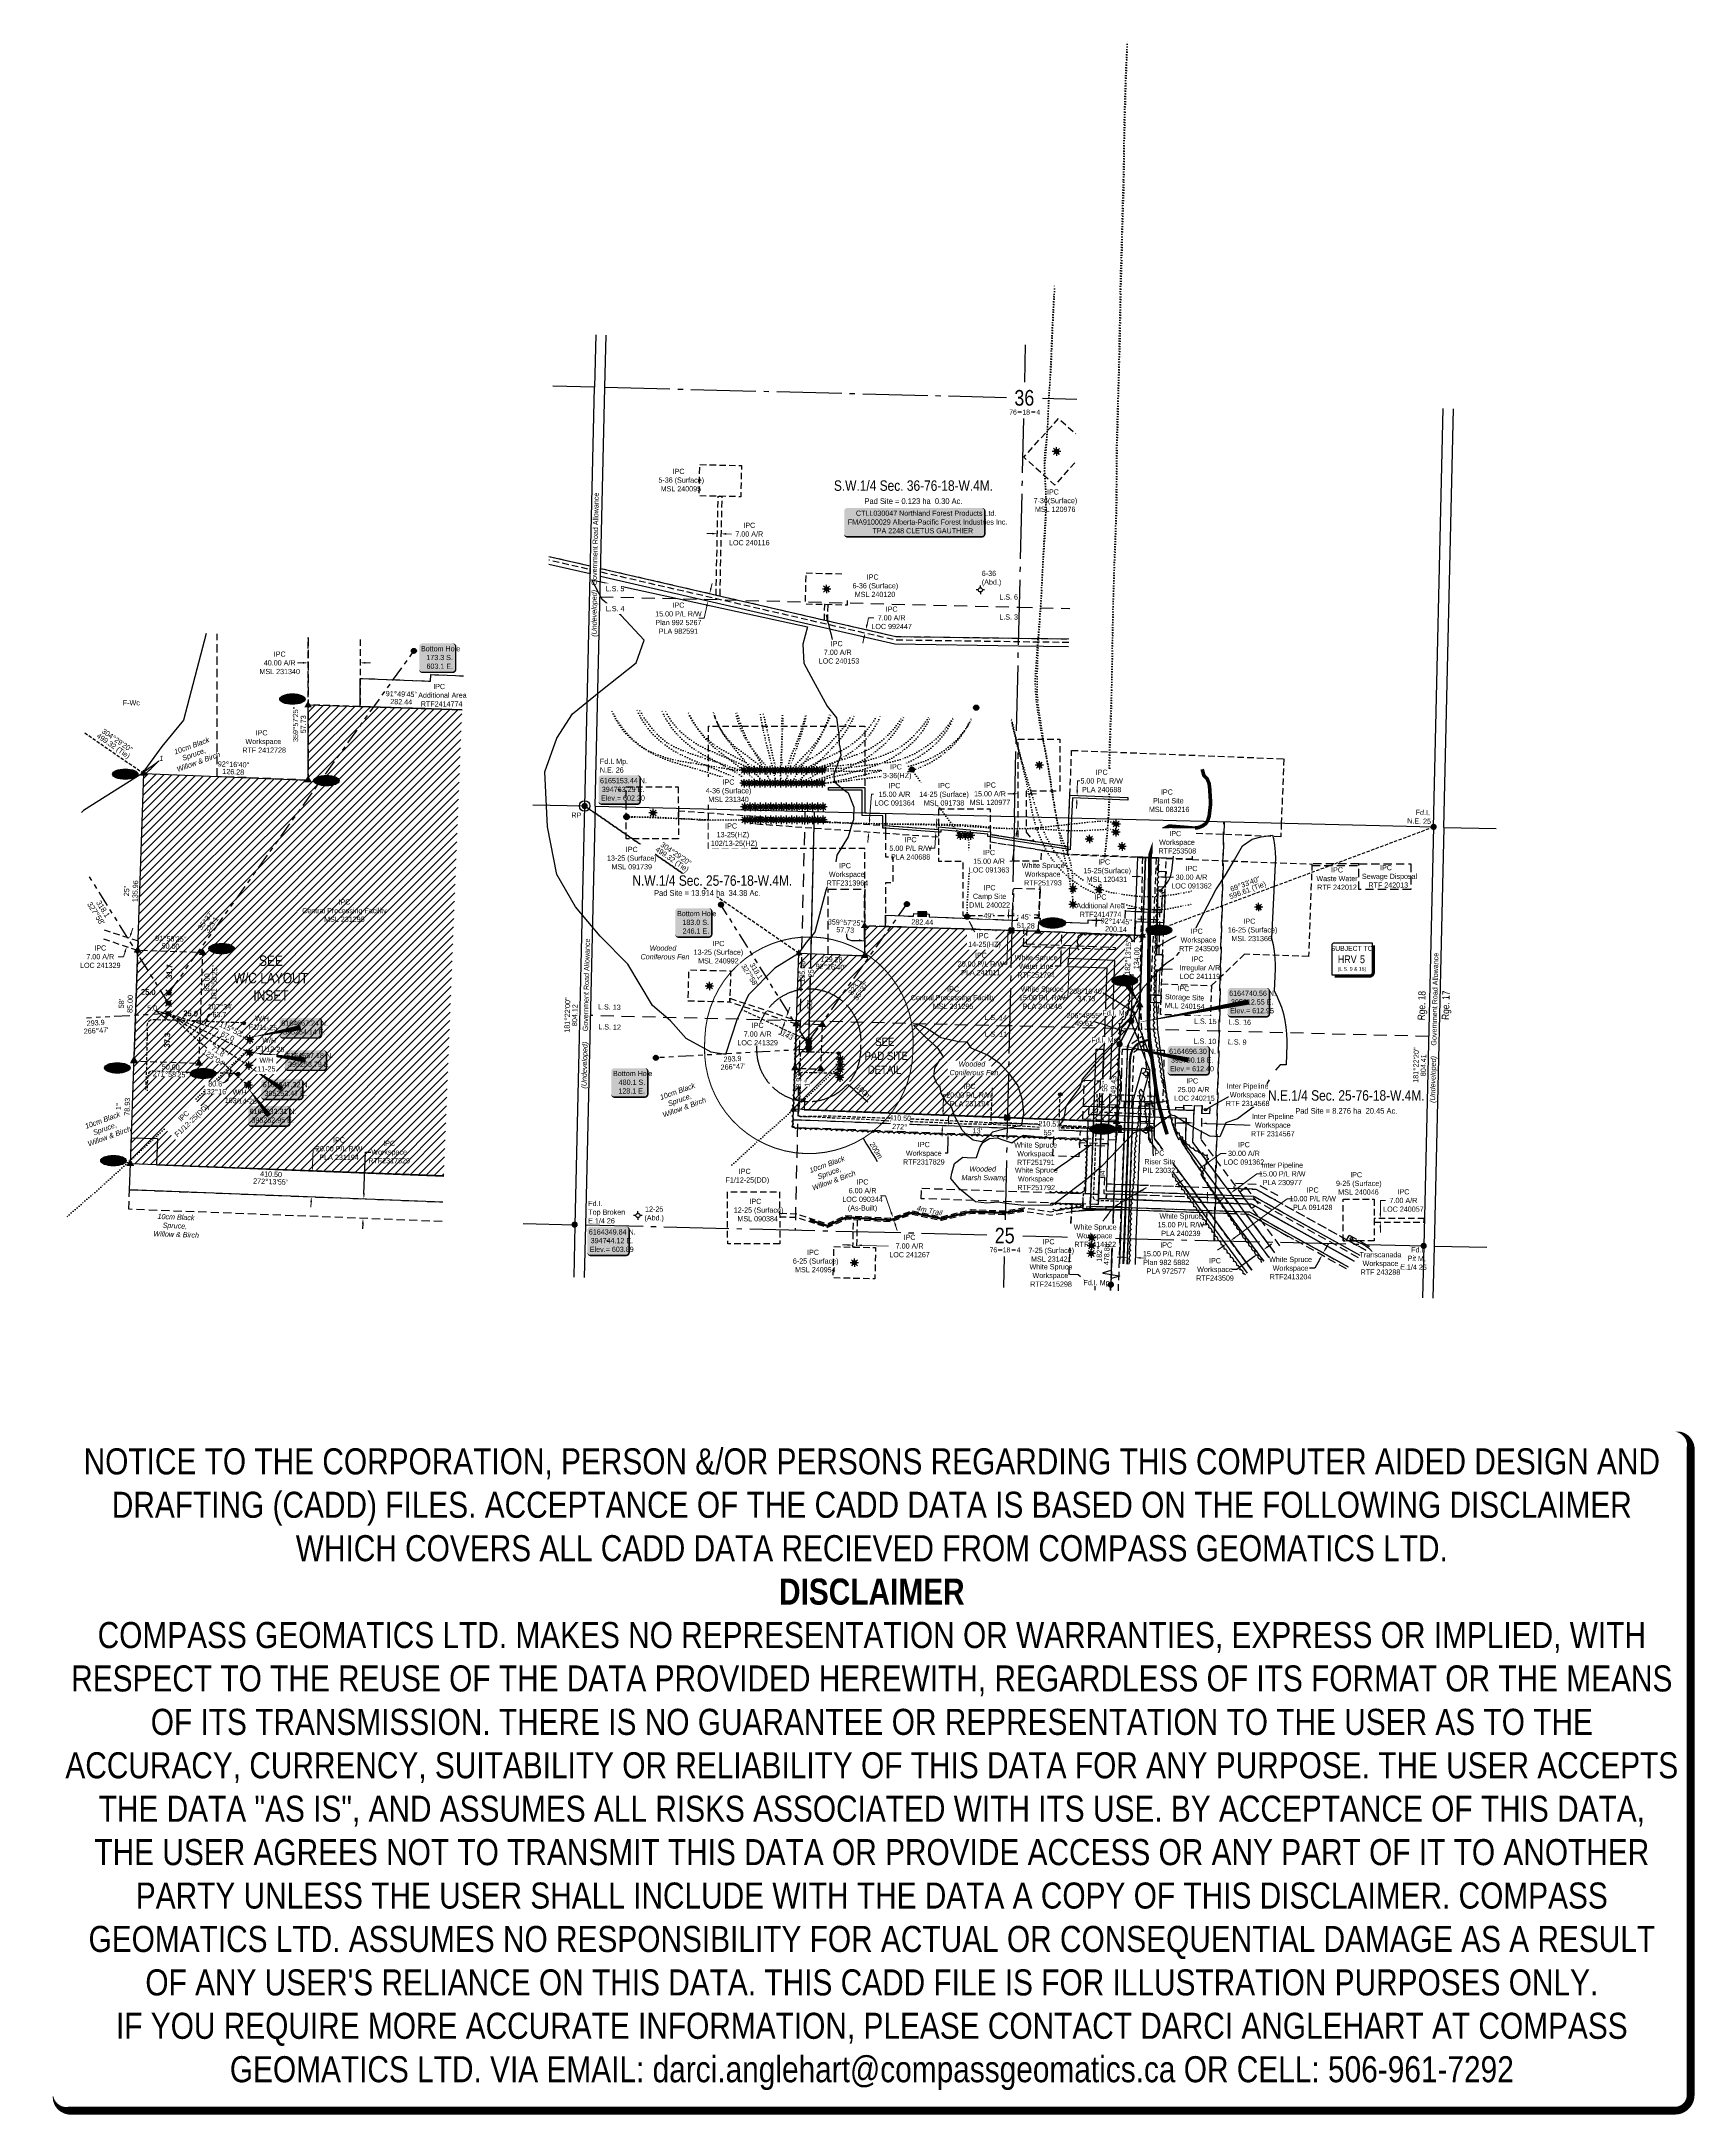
# Model space of a CAD drawing. Extents: x 393721 to 396894, y 6162641 to 6166621.
import ezdxf
from ezdxf.enums import TextEntityAlignment as Align

# ---------------------------------------------------------------- set-up
doc = ezdxf.new("R2010")
doc.units = 0
doc.header["$LTSCALE"] = 5
doc.header["$PDSIZE"] = 0.5
for name, pattern in [('0', [1, 1, 0]), ('foc-ACCESSROAD', [3.75, 2.5, -1.25]), ('foc-BUFFER', [16.75, 15, -1.75]), ('foc-DOT', [1, 0.2, -0.8]), ('foc-DRILLPATH', [14.75, 6, -1.75, 1.75, -1.75, 1.75, -1.75]), ('foc-LSD', [8, 5, -3]), ('foc-QUARTERLINE', [33, 25, -3, 2, -3]), ('foc-TIELINE', [1.875, 1.25, -0.625]), ('HIDDEN2', [4.7625, 3.175, -1.5875]), ('UG_PIPE', [1.875, 1.25, -0.625])]:
    doc.linetypes.add(name, pattern=pattern)
doc.layers.get('Defpoints').update_dxf_attribs({"color": 9})
for name, color, linetype in [('10', 1, 'Continuous'), ('35', 37, 'Continuous'), ('9', 3, 'Continuous'), ('ABADATA-DRILL', 8, 'foc-DOT'), ('ABADATA-DRILL-T', 8, 'Continuous'), ('AS-DRILL-T', 8, 'Continuous'), ('AS-PIPE-UG', 44, 'UG_PIPE'), ('AS-ROADS', 254, 'Continuous'), ('AS-SYMBOL', 7, 'Continuous'), ('AS-UNDERLAY-H', 141, 'Continuous'), ('AUX-BUFFER', 7, 'foc-BUFFER'), ('C-AR', 13, 'foc-ACCESSROAD'), ('C-RW', 13, 'Continuous'), ('C-SYMBOL', 7, 'Continuous'), ('C-WS', 13, 'foc-ACCESSROAD'), ('C-WS-S', 13, 'Continuous'), ('CG-NOTES', 7, 'Continuous'), ('CTW', 7, 'Continuous'), ('D-TXT', 6, 'Continuous'), ('DETAIL-T', 7, 'Continuous'), ('F-RW', 190, 'Continuous'), ('F-WS-S', 190, 'Continuous'), ('L-AREAREQUIRED', 7, 'Continuous'), ('L-BD', 7, 'Continuous'), ('L-DETAIL-T', 3, 'Continuous'), ('L-MON', 1, 'Continuous'), ('L-ROAD-T', 7, 'Continuous'), ('L-SEC', 7, 'Continuous'), ('L-SECLBL', 7, 'Continuous'), ('L-SECQ', 8, 'foc-QUARTERLINE'), ('L-SECTION-LSD', 7, 'foc-LSD'), ('L-TIE', 7, 'foc-TIELINE'), ('L-TIE-T', 7, 'Continuous'), ('P-ELEVATION', 7, 'Continuous'), ('P-PDRILLPATH', 12, 'foc-DRILLPATH'), ('P-PROPOSED', 10, 'Continuous'), ('P-PROPOSED-EXISTING-H', 59, 'Continuous'), ('T-BUSH', 110, '0'), ('T-BUSH-T', 110, 'Continuous'), ('T-EXISTING RTF', 220, 'HIDDEN2'), ('T-EXISTING TFA', 220, 'HIDDEN2'), ('T-EXISTING TFA-T', 220, 'Continuous'), ('T-TIE', 201, 'foc-TIELINE'), ('WETLAND', 143, 'Continuous'), ('WETLAND-T', 146, 'Continuous'), ('Z-DRILL-POINT', 7, 'Continuous')]:
    doc.layers.add(name, color=color, linetype=linetype)
for name, color, linetype, lineweight in [('C-AR-T', 13, 'Continuous', 9), ('C-RW-T', 13, 'Continuous', 9), ('C-WS-T', 13, 'Continuous', 9), ('F-RW-T', 190, 'Continuous', 9), ('T-TEXT', 48, 'Continuous', 18), ('T-TIE-T', 201, 'Continuous', 18)]:
    doc.layers.add(name, color=color, linetype=linetype, lineweight=lineweight)
doc.layers.add('DISCLAIMER', color=7, linetype='Continuous', plot=False)
doc.layers.add('P-DRILL-OFFSET', color=7, linetype='Continuous', true_color=0xcccccc, plot=False)
doc.styles.add('100L', font='ARIALN.TTF', dxfattribs={"height": 11})
doc.styles.add('175L', font='ARIALN.TTF', dxfattribs={"height": 20})
doc.styles.add('80', font='ARIALN.TTF', dxfattribs={"height": 10})
doc.styles.add('80CG', font='ARIALN.TTF', dxfattribs={"height": 10})
doc.styles.add('80L', font='ARIALN.TTF', dxfattribs={"height": 10})
doc.styles.add('80LS', font='ARIALNI.TTF', dxfattribs={"height": 10})
doc.styles.add('HRV', font='ARIALN.TTF', dxfattribs={"height": 3})
doc.styles.add('SIMPLEX', font='ARIALN.TTF')
doc.dimstyles.new('CG2011', dxfattribs={"dimscale": 5, "dimtxt": 9, "dimasz": 2, "dimexe": 0.2, "dimexo": 0.0625, "dimgap": 0.5, "dimtad": 0, "dimtih": 1, "dimtoh": 1, "dimzin": 0, "dimdsep": 46, "dimtxsty": '80CG', "dimcen": 0.1, "dimse1": 1, "dimse2": 1, "dimclrd": 256, "dimclrt": 256, "dimaunit": 1, "dimadec": 4, "dimazin": 0, "dimtfac": 0.06, "dimtofl": 0, "dimtmove": 0, "dimatfit": 1, "dimfxl": 0.2, "dimtolj": 1, "dimtzin": 0, "dimlwd": -1, "dimarcsym": 0})
doc.dimstyles.new('Compass 5 000', dxfattribs={"dimscale": 5, "dimtxt": 9, "dimasz": 2, "dimexe": 0.2, "dimexo": 0.0625, "dimgap": 0.5, "dimtad": 0, "dimtih": 1, "dimtoh": 1, "dimzin": 0, "dimdsep": 46, "dimtxsty": '80CG', "dimcen": 0.1, "dimse1": 1, "dimse2": 1, "dimclrd": 256, "dimclrt": 256, "dimaunit": 1, "dimadec": 4, "dimazin": 0, "dimtfac": 0.06, "dimtofl": 0, "dimtmove": 0, "dimatfit": 1, "dimfxl": 0.2, "dimtolj": 1, "dimtzin": 0, "dimlwd": -1, "dimarcsym": 0})

# ---------------------------------------------------------------- blocks, each defined once
blk = doc.blocks.new('A$C60BA4713')
at = {"layer": 'T-BUSH', "flags": 128}
blk.add_lwpolyline([(395782.2, 6164518.9, 0.520567), (395783.2, 6164528.8, 0.520567), (395784.1, 6164538.8, 0.520567), (395785.1, 6164548.7, 0.520567), (395786, 6164558.7, 0.520567), (395786.8, 6164568.6, 0.520567), (395787.6, 6164578.6, 0.520567), (395788.4, 6164588.6, 0.520567), (395789, 6164598.5, 0.520567), (395789.6, 6164608.5, 0.520567), (395790.1, 6164618.5, 0.520567), (395790.7, 6164628.5, 0.520567), (395789.6, 6164638.3, 0.520567), (395786.8, 6164647.9, 0.520567), (395784.8, 6164657.6, 0.520567), (395786.1, 6164667.5, 0.520567), (395787.4, 6164677.4, 0.520567), (395788.3, 6164687.3, 0.520567), (395788.8, 6164697.3, 0.520567), (395789.3, 6164707.3, 0.520567), (395788.6, 6164717.3, 0.520567), (395787.4, 6164727.2, 0.520567), (395789.2, 6164736.2, 0.520567), (395795.6, 6164743.9, 0.520567), (395802, 6164751.6, 0.520567), (395805.3, 6164760.5, 0.520567), (395806.1, 6164770.5, 0.520567), (395806.9, 6164780.5, 0.520567), (395807.7, 6164790.4, 0.520567), (395808.3, 6164800.4, 0.520567), (395808.9, 6164810.4, 0.520567), (395809.5, 6164820.4, 0.520567), (395810.1, 6164830.3, 0.520567), (395810.3, 6164840.3, 0.520567), (395810.6, 6164850.3, 0.520567), (395810.9, 6164860.3, 0.520567), (395811.1, 6164870.3, 0.520567), (395811.4, 6164880.3, 0.520567), (395811.5, 6164890.3, 0.520567), (395811.5, 6164900.3, 0.520567), (395804.1, 6164903.3, 0.520567), (395794.2, 6164903.8, 0.520567), (395784.2, 6164904.3, 0.520567), (395774.2, 6164904.8, 0.520567), (395764.2, 6164905.3, 0.520567), (395754.2, 6164905.5, 0.520567), (395744.2, 6164905.6, 0.520567), (395734.2, 6164905.7, 0.520567), (395724.2, 6164905.8, 0.520567), (395714.2, 6164905.8, 0.520567), (395710.9, 6164897.8, 0.520567), (395711.2, 6164887.9, 0.520567), (395712.1, 6164877.9, 0.520567)], format="xyb", dxfattribs=at)
blk = doc.blocks.new('L-SECLBL')
at = {"layer": '9', "color": 7}
for p, q in [((-5.1, -27.8), (-12.3, -27.8)), ((20.7, -27.8), (13.5, -27.8))]:
    blk.add_line(p, q, dxfattribs=at)
at = {"layer": '10', "color": 2, "style": 'SIMPLEX'}
blk.add_attdef('SEC', text='', height=30, dxfattribs=at).set_placement((0, 0), align=Align.MIDDLE)
at = {"layer": '10', "color": 5, "style": '80L'}
blk.add_attdef('TWP', text='', height=9.5, dxfattribs=at).set_placement((-14.4, -27.4), align=Align.MIDDLE_RIGHT)
blk.add_attdef('RGE', text='', height=9.5, dxfattribs=at).set_placement((3.6, -27.4), align=Align.MIDDLE_CENTER)
blk.add_attdef('MER', text='', height=9.5, dxfattribs=at).set_placement((23.2, -27.4), align=Align.MIDDLE_LEFT)
blk = doc.blocks.new('*D366')
at = {"layer": 'C-AR-T', "transparency": 16777216}
for p, q in [((395310.3, 6165127.9), (395313.8, 6165175.9)), ((395313.8, 6165175.9), (395323.8, 6165175.9)), ((395307.8, 6165093), (395307.1, 6165083.1))]:
    blk.add_line(p, q, dxfattribs=at)
for points in [[(395308.7, 6165128.1), (395312, 6165127.8), (395309.6, 6165118)], [(395306.2, 6165093.2), (395309.5, 6165092.9), (395308.5, 6165103)]]:
    blk.add_solid(points, dxfattribs=at)
at = {"layer": 'Defpoints', "color": 0, "transparency": 16777216}
for p in [(395259.4, 6165121.6), (395258.3, 6165106.6), (395308.5, 6165103)]:
    blk.add_point(p, dxfattribs=at)
at = {"layer": 'C-AR-T', "transparency": 16777216, "insert": (395358.1, 6165175.9), "char_height": 10, "attachment_point": 5, "style": '80CG', "bg_fill": 3, "box_fill_scale": 1.1, "bg_fill_color": 256, "bg_fill_true_color": 13158600, "bg_fill_transparency": 0}
blk.add_mtext('\\A1;IPC\\P15.00 A/R\\PLOC 091364', dxfattribs=at)
blk = doc.blocks.new('*D367')
at = {"layer": 'C-AR-T', "transparency": 16777216}
for p, q in [((395585.5, 6165176.9), (395575.5, 6165176.9)), ((395620.5, 6165176.9), (395630.5, 6165176.9))]:
    blk.add_line(p, q, dxfattribs=at)
for points in [[(395585.5, 6165178.6), (395585.5, 6165175.3), (395595.5, 6165176.9)], [(395620.5, 6165178.6), (395620.5, 6165175.3), (395610.5, 6165176.9)]]:
    blk.add_solid(points, dxfattribs=at)
at = {"layer": 'Defpoints', "color": 0, "transparency": 16777216}
for p in [(395595.5, 6165176.9), (395595.5, 6165175.8), (395610.5, 6165175.8)]:
    blk.add_point(p, dxfattribs=at)
at = {"layer": 'C-AR-T', "transparency": 16777216, "insert": (395541.3, 6165176.9), "char_height": 10, "attachment_point": 5, "style": '80CG'}
blk.add_mtext('\\A1;IPC\\P15.00 A/R^JMSL 120977', dxfattribs=at)
blk = doc.blocks.new('*D368')
at = {"layer": 'C-AR-T', "transparency": 16777216}
for p, q in [((395268.3, 6164310.7), (395258.3, 6164310.9)), ((395295.3, 6164310), (395352.7, 6164308.7))]:
    blk.add_line(p, q, dxfattribs=at)
for points in [[(395268.4, 6164312.3), (395268.3, 6164309), (395278.3, 6164310.4)], [(395295.4, 6164311.7), (395295.3, 6164308.4), (395285.3, 6164310.3)]]:
    blk.add_solid(points, dxfattribs=at)
at = {"layer": 'Defpoints', "color": 0, "transparency": 16777216}
for p in [(395278.7, 6164325), (395285.7, 6164324.8), (395285.3, 6164310.3)]:
    blk.add_point(p, dxfattribs=at)
at = {"layer": 'C-AR-T', "transparency": 16777216, "insert": (395387, 6164308.7), "char_height": 10, "attachment_point": 5, "style": '80CG', "bg_fill": 3, "box_fill_scale": 1.1, "bg_fill_color": 256, "bg_fill_true_color": 13158600, "bg_fill_transparency": 0}
blk.add_mtext('\\A1;IPC\\P7.00 A/R\\PLOC 241267', dxfattribs=at)
blk = doc.blocks.new('*D369')
at = {"layer": 'C-AR-T', "transparency": 16777216}
for p, q in [((395341, 6164405.3), (395331, 6164405.3)), ((395351.9, 6164372.9), (395341, 6164405.3)), ((395360.2, 6164348.3), (395363.4, 6164338.8))]:
    blk.add_line(p, q, dxfattribs=at)
for points in [[(395353.5, 6164373.5), (395350.3, 6164372.4), (395355.1, 6164363.5)], [(395361.8, 6164348.8), (395358.6, 6164347.8), (395357, 6164357.8)]]:
    blk.add_solid(points, dxfattribs=at)
at = {"layer": 'Defpoints', "color": 0, "transparency": 16777216}
for p in [(395355.1, 6164363.5), (395386.8, 6164374.2), (395388.7, 6164368.5)]:
    blk.add_point(p, dxfattribs=at)
at = {"layer": 'C-AR-T', "transparency": 16777216, "insert": (395296.7, 6164405.3), "char_height": 10, "attachment_point": 5, "style": '80CG'}
blk.add_mtext('\\A1;IPC\\P6.00 A/R\\PLOC 090344\\P(As-Built)', dxfattribs=at)
blk = doc.blocks.new('*D370')
at = {"layer": 'C-RW-T', "transparency": 16777216}
for p, q in [((396010.5, 6164324.4), (396111.9, 6164399.5)), ((396111.9, 6164399.5), (396121.9, 6164399.5)), ((395986.4, 6164306.6), (395978.3, 6164300.6))]:
    blk.add_line(p, q, dxfattribs=at)
for points in [[(396009.5, 6164325.7), (396011.5, 6164323.1), (396002.4, 6164318.5)], [(395985.4, 6164307.9), (395987.4, 6164305.2), (395994.4, 6164312.5)]]:
    blk.add_solid(points, dxfattribs=at)
at = {"layer": 'Defpoints', "color": 0, "transparency": 16777216}
for p in [(395867.4, 6164484.1), (395875.4, 6164490.1), (396002.4, 6164318.5)]:
    blk.add_point(p, dxfattribs=at)
at = {"layer": 'C-RW-T', "transparency": 16777216, "insert": (396161, 6164399.5), "char_height": 10, "attachment_point": 5, "style": '80CG'}
blk.add_mtext('\\A1;IPC\\P10.00 P/L R/W\\PPLA 091428', dxfattribs=at)
blk = doc.blocks.new('*D371')
at = {"layer": 'C-RW-T', "transparency": 16777216}
for p, q in [((395795.6, 6164287.1), (395785.6, 6164287.5)), ((395830.5, 6164285.9), (395840.5, 6164285.6))]:
    blk.add_line(p, q, dxfattribs=at)
for points in [[(395795.6, 6164288.8), (395795.5, 6164285.5), (395805.6, 6164286.8)], [(395830.6, 6164287.6), (395830.5, 6164284.3), (395820.5, 6164286.3)]]:
    blk.add_solid(points, dxfattribs=at)
at = {"layer": 'Defpoints', "color": 0, "transparency": 16777216}
for p in [(395810.2, 6164421.6), (395825.2, 6164421), (395820.5, 6164286.3)]:
    blk.add_point(p, dxfattribs=at)
at = {"layer": 'C-RW-T', "transparency": 16777216, "insert": (395879.6, 6164285.6), "char_height": 10, "attachment_point": 5, "style": '80CG'}
blk.add_mtext('\\A1;IPC\\P15.00 P/L R/W\\PPlan 982 5882\\PPLA 972577', dxfattribs=at)
blk = doc.blocks.new('*D372')
at = {"layer": 'Defpoints', "color": 0, "transparency": 16777216}
for p in [(395985.5, 6164409.2), (395997.6, 6164418.1), (396003.4, 6164410.3)]:
    blk.add_point(p, dxfattribs=at)
at = {"layer": 'F-RW-T', "transparency": 16777216}
for p, q in [((396011.4, 6164416.2), (396053.3, 6164447.2)), ((396053.3, 6164447.2), (396063.3, 6164447.2)), ((395983.3, 6164395.5), (395975.2, 6164389.5))]:
    blk.add_line(p, q, dxfattribs=at)
for points in [[(395982.3, 6164396.8), (395984.3, 6164394.1), (395991.3, 6164401.4)], [(396010.4, 6164417.6), (396012.4, 6164414.9), (396003.4, 6164410.3)]]:
    blk.add_solid(points, dxfattribs=at)
at = {"layer": 'F-RW-T', "transparency": 16777216, "insert": (396102.4, 6164447.2), "char_height": 10, "attachment_point": 5, "style": '80CG'}
blk.add_mtext('\\A1;Inter Pipeline\\P15.00 P/L R/W\\PPLA 230977', dxfattribs=at)
blk = doc.blocks.new('GAS')
h = blk.add_hatch(color=255)
h.dxf.hatch_style = 1
edge = h.paths.add_edge_path()
edge.add_arc((0, 0), 0.9, 0, 360)
for p, q in [((-0.81, 0), (-1.62, 0)), ((-0.57, 0.57), (-1.14, 1.14)), ((0, 0.81), (0, 1.62)), ((0.57, 0.57), (1.14, 1.14)), ((1.62, 0), (0.81, 0)), ((-0.57, -0.57), (-1.14, -1.14)), ((0, -0.81), (0, -1.62)), ((1.14, -1.14), (0.57, -0.57))]:
    blk.add_line(p, q)
blk.add_circle((0, 0), 0.8)
blk = doc.blocks.new('GABD')
for p, q in [((-0.81, 0), (-1.62, 0)), ((0, 0.81), (0, 1.62)), ((1.62, 0), (0.81, 0)), ((0, -0.81), (0, -1.62))]:
    blk.add_line(p, q)
blk.add_circle((0, 0), 0.8)
blk = doc.blocks.new('*D387')
at = {"layer": 'C-AR-T', "transparency": 16777216}
for p, q in [((395305.4, 6165501.8), (395308.3, 6165514.6)), ((395308.3, 6165514.6), (395318.3, 6165514.6)), ((395299.3, 6165475.5), (395297.1, 6165465.8))]:
    blk.add_line(p, q, dxfattribs=at)
for points in [[(395297.7, 6165475.9), (395300.9, 6165475.2), (395301.6, 6165485.3)], [(395303.8, 6165502.2), (395307, 6165501.5), (395303.1, 6165492.1)]]:
    blk.add_solid(points, dxfattribs=at)
at = {"layer": 'Defpoints', "color": 0, "transparency": 16777216}
for p in [(395303.1, 6165492.1), (395316.5, 6165481.8), (395318.1, 6165488.6)]:
    blk.add_point(p, dxfattribs=at)
at = {"layer": 'C-AR-T', "transparency": 16777216, "insert": (395352.6, 6165514.6), "char_height": 10, "attachment_point": 5, "style": '80CG'}
blk.add_mtext('\\A1;IPC \\P7.00 A/R\\PLOC 992447', dxfattribs=at)
blk = doc.blocks.new('*D388')
at = {"layer": 'C-AR-T', "transparency": 16777216}
for p, q in [((395008, 6165676.3), (394998, 6165676.5)), ((395035, 6165675.7), (395045, 6165675.5))]:
    blk.add_line(p, q, dxfattribs=at)
for points in [[(395008.1, 6165678), (395008, 6165674.6), (395018, 6165676.1)], [(395035.1, 6165677.4), (395035, 6165674.1), (395025, 6165675.9)]]:
    blk.add_solid(points, dxfattribs=at)
at = {"layer": 'Defpoints', "color": 0, "transparency": 16777216}
for p in [(395018.1, 6165677.3), (395025, 6165675.9), (395025.1, 6165677.2)]:
    blk.add_point(p, dxfattribs=at)
at = {"layer": 'C-AR-T', "transparency": 16777216, "insert": (395079.3, 6165675.5), "char_height": 10, "attachment_point": 5, "style": '80CG'}
blk.add_mtext('\\A1;IPC\\P7.00 A/R\\PLOC 240116', dxfattribs=at)
blk = doc.blocks.new('*D389')
at = {"layer": 'C-RW-T', "transparency": 16777216}
for p, q in [((395005.6, 6165571), (395007.8, 6165580.8)), ((394992.4, 6165513.9), (394982.4, 6165513.9)), ((394997.7, 6165536.9), (394992.4, 6165513.9))]:
    blk.add_line(p, q, dxfattribs=at)
for points in [[(395004, 6165571.4), (395007.2, 6165570.7), (395003.3, 6165561.3)], [(394996.1, 6165537.3), (394999.3, 6165536.6), (395000, 6165546.7)]]:
    blk.add_solid(points, dxfattribs=at)
at = {"layer": 'Defpoints', "color": 0, "transparency": 16777216}
for p in [(395000, 6165546.7), (395251, 6165488.7), (395254.4, 6165503.3)]:
    blk.add_point(p, dxfattribs=at)
at = {"layer": 'C-RW-T', "transparency": 16777216, "insert": (394943.3, 6165513.9), "char_height": 10, "attachment_point": 5, "style": '80CG'}
blk.add_mtext('\\A1;IPC\\P15.00 P/L R/W\\PPlan 992 5267\\PPLA 982591', dxfattribs=at)
blk = doc.blocks.new('*U386')
h = blk.add_hatch(color=255)
edge = h.paths.add_edge_path()
edge.add_line((-129, -28.5), (129, -28.5))
edge.add_arc((129, -22.5), 6, 270, 360)
edge.add_line((135, -22.5), (135, 21))
edge.add_arc((129, 21), 6, 0, 90)
edge.add_line((129, 27), (-129, 27))
edge.add_arc((-129, 21), 6, 90, 180)
edge.add_line((-135, 21), (-135, -22.5))
edge.add_arc((-129, -22.5), 6, 180, 270)
at = {"color": 44, "flags": 128}
blk.add_lwpolyline([(-129, -28.5, 3, 3, 0), (129, -28.5, 3, 3, 0.414214), (135, -22.5, 3, 3, 0), (135, 21, 3, 0, 0.414214), (129, 27, 0, 0, 0), (-129, 27, 0, 0, 0.414214), (-135, 21, 0, 0, 0), (-135, -22.5, 0, 3, 0.414214)], format="xyseb", close=True, dxfattribs=at)
at = {"color": 44, "style": '80'}
blk.add_attdef('ENTER_TEXT_001', (-36, -5), '', height=10, dxfattribs=at)
blk = doc.blocks.new('*D425')
at = {"layer": 'C-AR-T', "transparency": 16777216}
for p, q in [((395824, 6165018.1), (395814, 6165018.3)), ((395874, 6165017.1), (395893.9, 6165016.7))]:
    blk.add_line(p, q, dxfattribs=at)
for points in [[(395824, 6165019.8), (395823.9, 6165016.5), (395834, 6165017.9)], [(395874, 6165018.8), (395873.9, 6165015.5), (395864, 6165017.3)]]:
    blk.add_solid(points, dxfattribs=at)
at = {"layer": 'Defpoints', "color": 0, "transparency": 16777216}
for p in [(395833.5, 6164992.7), (395863.5, 6164992.1), (395864, 6165017.3)]:
    blk.add_point(p, dxfattribs=at)
at = {"layer": 'C-AR-T', "transparency": 16777216, "insert": (395928.2, 6165016.7), "char_height": 10, "attachment_point": 5, "style": '80CG'}
blk.add_mtext('\\A1;IPC\\P30.00 A/R\\PLOC 091362', dxfattribs=at)
blk = doc.blocks.new('*D426')
at = {"layer": 'C-AR-T', "transparency": 16777216}
for p, q in [((396290.7, 6164371.5), (396290.7, 6164396.1)), ((396290.7, 6164396.1), (396300.7, 6164396.1)), ((396290.7, 6164344.5), (396290.7, 6164334.5))]:
    blk.add_line(p, q, dxfattribs=at)
for points in [[(396289, 6164371.5), (396292.3, 6164371.5), (396290.7, 6164361.5)], [(396289, 6164344.5), (396292.3, 6164344.5), (396290.7, 6164354.5)]]:
    blk.add_solid(points, dxfattribs=at)
at = {"layer": 'Defpoints', "color": 0, "transparency": 16777216}
for p in [(396290.7, 6164361.5), (396309.2, 6164361.5), (396309.2, 6164354.5)]:
    blk.add_point(p, dxfattribs=at)
at = {"layer": 'C-AR-T', "transparency": 16777216, "insert": (396335, 6164396.1), "char_height": 10, "attachment_point": 5, "style": '80CG'}
blk.add_mtext('\\A1;IPC\\P7.00 A/R\\PLOC 240057', dxfattribs=at)
blk = doc.blocks.new('RISER')
h = blk.add_hatch(color=255)
h.dxf.hatch_style = 1
edge = h.paths.add_edge_path()
edge.add_arc((0, 0), 0.7, 0, 360)
blk.add_hatch(color=48).paths.add_polyline_path([(0.58, -0.15), (-0.58, -0.15, 0.774597)])
at = {"color": 48}
blk.add_line((-0.58, -0.15), (0.58, -0.15), dxfattribs=at)
blk.add_circle((0, 0), 0.6, dxfattribs=at)
blk = doc.blocks.new('*D431')
at = {"layer": 'C-AR-T', "transparency": 16777216}
for p, q in [((395153.8, 6164757.8), (395156.9, 6164767.3)), ((395139.8, 6164715.6), (395129.8, 6164715.6)), ((395145.3, 6164732.2), (395139.8, 6164715.6))]:
    blk.add_line(p, q, dxfattribs=at)
for points in [[(395152.2, 6164758.4), (395155.3, 6164757.3), (395150.6, 6164748.4)], [(395143.7, 6164732.7), (395146.9, 6164731.7), (395148.4, 6164741.7)]]:
    blk.add_solid(points, dxfattribs=at)
at = {"layer": 'Defpoints', "color": 0, "transparency": 16777216}
for p in [(395096, 6164759), (395098.2, 6164765.7), (395150.6, 6164748.4)]:
    blk.add_point(p, dxfattribs=at)
at = {"layer": 'C-AR-T', "transparency": 16777216, "insert": (395095.4, 6164715.6), "char_height": 10, "attachment_point": 5, "style": '80CG', "bg_fill": 3, "box_fill_scale": 1.1, "bg_fill_color": 256, "bg_fill_true_color": 13158600, "bg_fill_transparency": 0}
blk.add_mtext('\\A1;IPC\\P7.00 A/R\\PLOC 241329', dxfattribs=at)
blk = doc.blocks.new('*D432')
at = {"layer": 'C-RW-T', "transparency": 16777216}
for p, q in [((395708.8, 6165183.7), (395709.6, 6165201.5)), ((395709.6, 6165201.5), (395719.6, 6165201.5)), ((395707.9, 6165158.7), (395707.5, 6165148.7))]:
    blk.add_line(p, q, dxfattribs=at)
for points in [[(395706.2, 6165158.8), (395709.5, 6165158.6), (395708.3, 6165168.7)], [(395707.2, 6165183.7), (395710.5, 6165183.6), (395708.5, 6165173.7)]]:
    blk.add_solid(points, dxfattribs=at)
at = {"layer": 'C-RW-T', "transparency": 16777216, "insert": (395755.8, 6165201.5), "char_height": 10, "attachment_point": 5, "style": '80CG', "bg_fill": 3, "box_fill_scale": 1.1, "bg_fill_color": 256, "bg_fill_true_color": 13158600, "bg_fill_transparency": 0}
blk.add_mtext('\\A1;IPC\\P5.00 P/L R/W\\PPLA 240688', dxfattribs=at)
at = {"layer": 'Defpoints', "color": 0, "transparency": 16777216}
for p in [(395708.5, 6165173.7), (395730.6, 6165167.8), (395730.8, 6165172.8)]:
    blk.add_point(p, dxfattribs=at)
blk = doc.blocks.new('*D449')
at = {"layer": 'Defpoints', "color": 0, "transparency": 16777216}
for p in [(395878.5, 6164380.1), (395879, 6164395.1), (395957.9, 6164377.2)]:
    blk.add_point(p, dxfattribs=at)
at = {"layer": 'F-RW-T', "transparency": 16777216}
for p, q in [((395958.8, 6164402.2), (395959.1, 6164412.2)), ((395957.5, 6164367.2), (395956.9, 6164349.5)), ((395956.9, 6164349.5), (395946.9, 6164349.5))]:
    blk.add_line(p, q, dxfattribs=at)
for points in [[(395957.1, 6164402.2), (395960.4, 6164402.1), (395958.4, 6164392.2)], [(395955.8, 6164367.3), (395959.2, 6164367.1), (395957.9, 6164377.2)]]:
    blk.add_solid(points, dxfattribs=at)
at = {"layer": 'F-RW-T', "transparency": 16777216, "insert": (395907.8, 6164349.5), "char_height": 10, "attachment_point": 5, "style": '80CG'}
blk.add_mtext('\\A1;White Spruce\\P15.00 P/L R/W\\PPLA 240239', dxfattribs=at)
blk = doc.blocks.new('WC')
at = {"layer": 'L-MON'}
h = blk.add_hatch(color=255, dxfattribs=at)
h.dxf.hatch_style = 1
edge = h.paths.add_edge_path()
edge.add_arc((0, 0), 0.9, 0, 360)
at = {"layer": 'L-MON', "color": 240, "flags": 128}
for points in [[(-0.62, 0.5), (-1.23, 1.12)], [(0.52, 0.61), (1.13, 1.21)], [(-1.18, -1.18), (-0.56, -0.57)], [(1.16, -1.18), (0.56, -0.57)]]:
    blk.add_lwpolyline(points, dxfattribs=at)
at = {"layer": 'L-MON', "color": 240}
for radius in [0.8, 0.373]:
    blk.add_circle((0, 0), radius, dxfattribs=at)
blk = doc.blocks.new('plbh')
at = {"layer": 'L-MON'}
h = blk.add_hatch(color=255, dxfattribs=at)
h.dxf.hatch_style = 1
edge = h.paths.add_edge_path()
edge.add_arc((0, 0), 1.16, 0, 360)
h = blk.add_hatch(color=256, dxfattribs=at)
h.dxf.hatch_style = 1
h.paths.add_polyline_path([(-0.96, 0, 1), (0.96, 0, 1)])
h.paths.add_polyline_path([(0.91, 0, -1), (-0.91, 0, -1)], flags=16)
h.paths.add_polyline_path([(0.45, 0, -1), (-0.45, 0, -1)], flags=0)
h = blk.add_hatch(color=256, dxfattribs=at)
h.dxf.hatch_style = 1
h.paths.add_polyline_path([(-0.45, 0, 1), (0.45, 0, 1)])
h.paths.add_polyline_path([(0.4, 0, -1), (-0.4, 0, -1)], flags=16)
at = {"layer": 'L-MON', "color": 240}
for radius in [0.96, 0.91, 0.45, 0.4]:
    blk.add_circle((0, 0), radius, dxfattribs=at)
blk = doc.blocks.new('*D520')
at = {"layer": 'C-RW-T', "transparency": 16777216}
for p, q in [((395451.3, 6164570), (395452.4, 6164598.7)), ((395452.4, 6164598.7), (395462.4, 6164598.7)), ((395449.7, 6164529.9), (395449.3, 6164519.9))]:
    blk.add_line(p, q, dxfattribs=at)
for points in [[(395449.6, 6164570), (395453, 6164569.9), (395450.9, 6164560)], [(395448, 6164530), (395451.4, 6164529.9), (395450.1, 6164539.9)]]:
    blk.add_solid(points, dxfattribs=at)
at = {"layer": 'Defpoints', "color": 0, "transparency": 16777216}
for p in [(395384.5, 6164562.6), (395383.7, 6164542.5), (395450.1, 6164539.9)]:
    blk.add_point(p, dxfattribs=at)
at = {"layer": 'C-RW-T', "transparency": 16777216, "insert": (395502, 6164598.7), "char_height": 10, "attachment_point": 5, "style": '80CG'}
blk.add_mtext('\\A1;IPC\\P20.00 P/L R/W\\PPLA 231194', dxfattribs=at)
blk = doc.blocks.new('*U523')
h = blk.add_hatch(color=254)
edge = h.paths.add_edge_path()
edge.add_line((-34, -28.5), (34, -28.5))
edge.add_arc((34, -22.5), 6, 270, 360)
edge.add_line((40, -22.5), (40, 21))
edge.add_arc((34, 21), 6, 0, 90)
edge.add_line((34, 27), (-34, 27))
edge.add_arc((-34, 21), 6, 90, 180)
edge.add_line((-40, 21), (-40, -22.5))
edge.add_arc((-34, -22.5), 6, 180, 270)
at = {"color": 1, "flags": 128}
blk.add_lwpolyline([(-34, -28.5, 3, 3, 0), (34, -28.5, 3, 3, 0.414214), (40, -22.5, 3, 3, 0), (40, 21, 3, 0, 0.414214), (34, 27, 0, 0, 0), (-34, 27, 0, 0, 0.414214), (-40, 21, 0, 0, 0), (-40, -22.5, 0, 3, 0.414214)], format="xyseb", close=True, dxfattribs=at)
blk.add_lwpolyline([(-0.6, -2.5, 0, 10, 0), (0, 0, 5, 5, 0)], format="xyseb", dxfattribs=at)
at = {"color": 1, "style": '80'}
blk.add_attdef('ENTER_TEXT_001', (-36, -5), '', height=10, dxfattribs=at)
blk = doc.blocks.new('*U524')
at = {"layer": '35', "color": 3}
blk.add_circle((0, 0), 10, dxfattribs=at)
at = {"layer": '35', "color": 3, "style": '80'}
blk.add_attdef('RP_001', (-25.5, -22.7), '', height=10, dxfattribs=at)
blk = doc.blocks.new('fdia')
at = {"color": 255, "const_width": 1}
blk.add_lwpolyline([(-0.5, 0, 1), (0.5, 0, 1)], format="xyb", close=True, dxfattribs=at)
blk = doc.blocks.new('Fdiaa')
blk.add_blockref('fdia', (0, 0))
blk = doc.blocks.new('fdib')
at = {"color": 1, "const_width": 1.6}
blk.add_lwpolyline([(-0.4, 0, 1), (0.4, 0, 1)], format="xyb", close=True, dxfattribs=at)
at = {"color": 1}
blk.add_circle((0, 0), 0.8, dxfattribs=at)
blk = doc.blocks.new('Fdibb')
blk.add_blockref('fdib', (0, 0))
blk = doc.blocks.new('fdicc')
for name in ['Fdibb', 'Fdiaa']:
    blk.add_blockref(name, (0, 0))
blk = doc.blocks.new('FDI')
blk.add_blockref('fdicc', (0, 0))
blk = doc.blocks.new('STRIA')
blk.add_hatch(color=255).paths.add_polyline_path([(-0.04, 1.52), (-1.47, -0.87), (1.39, -0.87)])
blk = doc.blocks.new('STRIAA')
blk.add_blockref('STRIA', (0, 0))
blk = doc.blocks.new('STRIB')
at = {"color": 1}
blk.add_solid([(-1.12, -0.67), (-0.04, 1.13), (1.04, -0.67)], dxfattribs=at)
blk = doc.blocks.new('STRIBB')
blk.add_blockref('STRIB', (0, 0))
blk = doc.blocks.new('STRICC')
for name in ['STRIAA', 'STRIBB']:
    blk.add_blockref(name, (0, 0))
blk = doc.blocks.new('fdspike')
blk.add_blockref('STRICC', (0, 0))
blk = doc.blocks.new('*D525')
at = {"layer": 'C-RW-T', "transparency": 16777216}
for p, q in [((395438.6, 6165118.7), (395439.3, 6165128.7)), ((395435.3, 6165072.2), (395425.3, 6165072.2)), ((395436.8, 6165093.8), (395435.3, 6165072.2))]:
    blk.add_line(p, q, dxfattribs=at)
for points in [[(395437, 6165118.9), (395440.3, 6165118.6), (395437.9, 6165108.8)], [(395435.2, 6165093.9), (395438.5, 6165093.7), (395437.6, 6165103.8)]]:
    blk.add_solid(points, dxfattribs=at)
at = {"layer": 'Defpoints', "color": 0, "transparency": 16777216}
for p in [(395425.1, 6165104.7), (395425.5, 6165109.6), (395437.6, 6165103.8)]:
    blk.add_point(p, dxfattribs=at)
at = {"layer": 'C-RW-T', "transparency": 16777216, "insert": (395389, 6165072.2), "char_height": 10, "attachment_point": 5, "style": '80CG'}
blk.add_mtext('\\A1;IPC\\P5.00 P/L R/W\\PPLA 240688', dxfattribs=at)
blk = doc.blocks.new('*D526')
at = {"layer": 'C-AR-T', "transparency": 16777216}
for p, q in [((395592.5, 6165101.5), (395594.1, 6165111.4)), ((395583.9, 6165047.4), (395573.9, 6165047.4)), ((395587, 6165067), (395583.9, 6165047.4))]:
    blk.add_line(p, q, dxfattribs=at)
for points in [[(395585.4, 6165067.2), (395588.7, 6165066.7), (395588.6, 6165076.8)], [(395590.9, 6165101.8), (395594.2, 6165101.3), (395591, 6165091.6)]]:
    blk.add_solid(points, dxfattribs=at)
at = {"layer": 'Defpoints', "color": 0, "transparency": 16777216}
blk.add_point((395578.3, 6165093.7), dxfattribs=at)
at = {"layer": 'C-AR-T', "transparency": 16777216, "insert": (395539.6, 6165047.4), "char_height": 10, "attachment_point": 5, "style": '80CG', "bg_fill": 3, "box_fill_scale": 1.1, "bg_fill_color": 256, "bg_fill_true_color": 13158600, "bg_fill_transparency": 0}
blk.add_mtext('\\A1;IPC\\P15.00 A/R\\PLOC 091363', dxfattribs=at)
at = {"layer": 'Defpoints', "color": 0, "transparency": 16777216}
for p in [(395575.9, 6165078.9), (395588.6, 6165076.8)]:
    blk.add_point(p, dxfattribs=at)
blk = doc.blocks.new('*D529')
at = {"layer": 'C-RW-T', "transparency": 16777216}
for p, q in [((395577.1, 6164944.7), (395577.5, 6164954.7)), ((395575.6, 6164904.7), (395573.5, 6164850.1)), ((395573.5, 6164850.1), (395563.5, 6164850.1))]:
    blk.add_line(p, q, dxfattribs=at)
for points in [[(395573.9, 6164904.8), (395577.3, 6164904.6), (395576, 6164914.7)], [(395575.5, 6164944.7), (395578.8, 6164944.6), (395576.8, 6164934.7)]]:
    blk.add_solid(points, dxfattribs=at)
at = {"layer": 'Defpoints', "color": 0, "transparency": 16777216}
for p in [(395437.3, 6164920.1), (395438.1, 6164940.1), (395576.8, 6164934.7)]:
    blk.add_point(p, dxfattribs=at)
at = {"layer": 'C-RW-T', "transparency": 16777216, "insert": (395523.9, 6164850.1), "char_height": 10, "attachment_point": 5, "style": '80CG'}
blk.add_mtext('\\A1;IPC\\P20.00 P/L R/W\\PPLA 241011', dxfattribs=at)
blk = doc.blocks.new('BH-Existing')
at = {"layer": 'ABADATA-DRILL-T'}
h = blk.add_hatch(color=256, dxfattribs=at)
h.dxf.hatch_style = 1
edge = h.paths.add_edge_path()
edge.add_arc((0, 0), 0.5, 0, 360)
blk.add_circle((0, 0), 0.5, dxfattribs=at)
blk = doc.blocks.new('TRIA')
blk.add_hatch(color=255).paths.add_polyline_path([(-0.04, 1.52), (-1.47, -0.87), (1.39, -0.87)])
blk = doc.blocks.new('TRIAA')
blk.add_blockref('TRIA', (0, 0))
blk = doc.blocks.new('TRIB')
at = {"color": 1}
blk.add_lwpolyline([(-1.12, -0.67), (-0.04, 1.13), (1.04, -0.67)], close=True, dxfattribs=at)
blk = doc.blocks.new('TRIBB')
blk.add_blockref('TRIB', (0, 0))
blk = doc.blocks.new('TRICC')
for name in ['TRIAA', 'TRIBB']:
    blk.add_blockref(name, (0, 0))
blk = doc.blocks.new('plspike')
blk.add_blockref('TRICC', (0, 0))
blk = doc.blocks.new('*U554')
h = blk.add_hatch(color=255)
edge = h.paths.add_edge_path()
edge.add_line((-29, -28.5), (29, -28.5))
edge.add_arc((29, -22.5), 6, 270, 360)
edge.add_line((35, -22.5), (35, 21))
edge.add_arc((29, 21), 6, 0, 90)
edge.add_line((29, 27), (-29, 27))
edge.add_arc((-29, 21), 6, 90, 180)
edge.add_line((-35, 21), (-35, -22.5))
edge.add_arc((-29, -22.5), 6, 180, 270)
at = {"color": 14, "flags": 128}
blk.add_lwpolyline([(-29, -28.5, 3, 3, 0), (29, -28.5, 3, 3, 0.414214), (35, -22.5, 3, 3, 0), (35, 21, 3, 0, 0.414214), (29, 27, 0, 0, 0), (-29, 27, 0, 0, 0.414214), (-35, 21, 0, 0, 0), (-35, -22.5, 0, 3, 0.414214)], format="xyseb", close=True, dxfattribs=at)
at = {"color": 14, "style": '80'}
blk.add_attdef('ENTER_TEXT_001', (-26.8, -4.9), '', height=10, dxfattribs=at)
blk = doc.blocks.new('*U559')
h = blk.add_hatch(color=254)
edge = h.paths.add_edge_path()
edge.add_line((-34, -20), (34, -20))
edge.add_arc((34, -14), 6, 270, 360)
edge.add_line((40, -14), (40, 12.5))
edge.add_arc((34, 12.5), 6, 0, 90)
edge.add_line((34, 18.5), (-34, 18.5))
edge.add_arc((-34, 12.5), 6, 90, 180)
edge.add_line((-40, 12.5), (-40, -14))
edge.add_arc((-34, -14), 6, 180, 270)
at = {"color": 1, "flags": 128}
blk.add_lwpolyline([(-96.4, -18.8, 0, 10, 0), (0, 0, 5, 5, 0)], format="xyseb", dxfattribs=at)
blk.add_lwpolyline([(-34, -20, 3, 3, 0), (34, -20, 3, 3, 0.414214), (40, -14, 3, 3, 0), (40, 12.5, 3, 0, 0.414214), (34, 18.5, 0, 0, 0), (-34, 18.5, 0, 0, 0.414214), (-40, 12.5, 0, 0, 0), (-40, -14, 0, 3, 0.414214)], format="xyseb", close=True, dxfattribs=at)
at = {"color": 1, "style": '80'}
blk.add_attdef('ENTER_TEXT_001', (-36, -5), '', height=10, dxfattribs=at)
blk = doc.blocks.new('*U560')
h = blk.add_hatch(color=254)
edge = h.paths.add_edge_path()
edge.add_line((-34, -20), (34, -20))
edge.add_arc((34, -14), 6, 270, 360)
edge.add_line((40, -14), (40, 12.5))
edge.add_arc((34, 12.5), 6, 0, 90)
edge.add_line((34, 18.5), (-34, 18.5))
edge.add_arc((-34, 12.5), 6, 90, 180)
edge.add_line((-40, 12.5), (-40, -14))
edge.add_arc((-34, -14), 6, 180, 270)
at = {"color": 1, "flags": 128}
blk.add_lwpolyline([(-107.1, 14.9, 0, 10, 0), (0, 0, 5, 5, 0)], format="xyseb", dxfattribs=at)
blk.add_lwpolyline([(-34, -20, 3, 3, 0), (34, -20, 3, 3, 0.414214), (40, -14, 3, 3, 0), (40, 12.5, 3, 0, 0.414214), (34, 18.5, 0, 0, 0), (-34, 18.5, 0, 0, 0.414214), (-40, 12.5, 0, 0, 0), (-40, -14, 0, 3, 0.414214)], format="xyseb", close=True, dxfattribs=at)
at = {"color": 1, "style": '80'}
blk.add_attdef('ENTER_TEXT_001', (-36, -5), '', height=10, dxfattribs=at)
blk = doc.blocks.new('*U561')
h = blk.add_hatch(color=254)
edge = h.paths.add_edge_path()
edge.add_line((-34, -20), (34, -20))
edge.add_arc((34, -14), 6, 270, 360)
edge.add_line((40, -14), (40, 12.5))
edge.add_arc((34, 12.5), 6, 0, 90)
edge.add_line((34, 18.5), (-34, 18.5))
edge.add_arc((-34, 12.5), 6, 90, 180)
edge.add_line((-40, 12.5), (-40, -14))
edge.add_arc((-34, -14), 6, 180, 270)
at = {"color": 1, "flags": 128}
blk.add_lwpolyline([(-61.5, 41.9, 0, 10, 0), (0, 0, 5, 5, 0)], format="xyseb", dxfattribs=at)
blk.add_lwpolyline([(-34, -20, 3, 3, 0), (34, -20, 3, 3, 0.414214), (40, -14, 3, 3, 0), (40, 12.5, 3, 0, 0.414214), (34, 18.5, 0, 0, 0), (-34, 18.5, 0, 0, 0.414214), (-40, 12.5, 0, 0, 0), (-40, -14, 0, 3, 0.414214)], format="xyseb", close=True, dxfattribs=at)
at = {"color": 1, "style": '80'}
blk.add_attdef('ENTER_TEXT_001', (-36, -5), '', height=10, dxfattribs=at)
blk = doc.blocks.new('*U562')
h = blk.add_hatch(color=254)
edge = h.paths.add_edge_path()
edge.add_line((-34, -20), (34, -20))
edge.add_arc((34, -14), 6, 270, 360)
edge.add_line((40, -14), (40, 12.5))
edge.add_arc((34, 12.5), 6, 0, 90)
edge.add_line((34, 18.5), (-34, 18.5))
edge.add_arc((-34, 12.5), 6, 90, 180)
edge.add_line((-40, 12.5), (-40, -14))
edge.add_arc((-34, -14), 6, 180, 270)
at = {"color": 1, "flags": 128}
blk.add_lwpolyline([(-41.3, 54.4, 0, 10, 0), (0, 0, 5, 5, 0)], format="xyseb", dxfattribs=at)
blk.add_lwpolyline([(-34, -20, 3, 3, 0), (34, -20, 3, 3, 0.414214), (40, -14, 3, 3, 0), (40, 12.5, 3, 0, 0.414214), (34, 18.5, 0, 0, 0), (-34, 18.5, 0, 0, 0.414214), (-40, 12.5, 0, 0, 0), (-40, -14, 0, 3, 0.414214)], format="xyseb", close=True, dxfattribs=at)
at = {"color": 1, "style": '80'}
blk.add_attdef('ENTER_TEXT_001', (-36, -5), '', height=10, dxfattribs=at)
blk = doc.blocks.new('we')
at = {"layer": 'P-ELEVATION'}
h = blk.add_hatch(color=111, dxfattribs=at)
h.dxf.hatch_style = 1
edge = h.paths.add_edge_path()
edge.add_ellipse((0, 0), major_axis=(-24.4, 0), ratio=0.410256, start_angle=0, end_angle=360)
at = {"layer": 'P-ELEVATION', "color": 7, "flags": 128}
blk.add_lwpolyline([(0, 0, 12.5, 0, 0), (-12.4, -6.4, 0, 0, 0)], format="xyseb", dxfattribs=at)
at = {"layer": 'P-ELEVATION', "color": 7}
blk.add_ellipse((0, 0), major_axis=(-24.4, 0), ratio=0.410256, dxfattribs=at)
at = {"layer": 'P-ELEVATION', "style": '80'}
blk.add_attdef('ELEVATION', text='', height=10, dxfattribs=at).set_placement((0, 0), align=Align.MIDDLE_CENTER)
blk = doc.blocks.new('*U568')
at = {"layer": 'P-ELEVATION'}
h = blk.add_hatch(color=111, dxfattribs=at)
h.dxf.hatch_style = 1
edge = h.paths.add_edge_path()
edge.add_ellipse((0, 0), major_axis=(-24.4, 0), ratio=0.410256, start_angle=0, end_angle=360)
at = {"layer": 'P-ELEVATION', "color": 7, "flags": 128}
blk.add_lwpolyline([(0, 0, 12.5, 0, 0), (27, -42.9, 0, 0, 0)], format="xyseb", dxfattribs=at)
at = {"layer": 'P-ELEVATION', "color": 7}
blk.add_ellipse((0, 0), major_axis=(-24.4, 0), ratio=0.410256, dxfattribs=at)
at = {"layer": 'P-ELEVATION', "style": '80'}
blk.add_attdef('ELEVATION', text='', height=10, dxfattribs=at).set_placement((0, 0), align=Align.MIDDLE_CENTER)
blk = doc.blocks.new('TEMP')
h = blk.add_hatch(color=255)
h.dxf.hatch_style = 1
h.paths.add_polyline_path([(0, 0.25), (-0.67, 1.15), (-0.67, 0.67), (-1.15, 0.67), (-0.25, 0), (-1.15, -0.67), (-0.67, -0.67), (-0.67, -1.15), (0, -0.25), (0.67, -1.15), (0.67, -0.67), (1.15, -0.67), (0.25, 0), (1.15, 0.67), (0.67, 0.67), (0.67, 1.15)])
h.paths.add_polyline_path([(0.57, 0.85), (0.57, 0.57), (0.85, 0.57), (0.08, 0), (0.85, -0.57), (0.57, -0.57), (0.57, -0.85), (0, -0.08), (-0.57, -0.85), (-0.57, -0.57), (-0.85, -0.57), (-0.08, 0), (-0.85, 0.57), (-0.57, 0.57), (-0.57, 0.85), (0, 0.08)], flags=16)
h = blk.add_hatch(color=1)
h.dxf.hatch_style = 1
h.paths.add_polyline_path([(0, 0.08), (-0.57, 0.85), (-0.57, 0.57), (-0.85, 0.57), (-0.08, 0), (-0.85, -0.57), (-0.57, -0.57), (-0.57, -0.85), (0, -0.08), (0.57, -0.85), (0.57, -0.57), (0.85, -0.57), (0.08, 0), (0.85, 0.57), (0.57, 0.57), (0.57, 0.85)])
at = {"color": 1}
for p, q in [((-0.08, 0), (0.08, 0)), ((0, 0.08), (0, -0.08))]:
    blk.add_line(p, q, dxfattribs=at)
at = {"color": 255, "flags": 128}
blk.add_lwpolyline([(-0.25, 0), (-1.15, 0.67), (-0.67, 0.67), (-0.67, 1.15), (0, 0.25), (0.67, 1.15), (0.67, 0.67), (1.15, 0.67), (0.25, 0), (1.15, -0.67), (0.67, -0.67), (0.67, -1.15), (0, -0.25), (-0.67, -1.15), (-0.67, -0.67), (-1.15, -0.67)], close=True, dxfattribs=at)
at = {"color": 1, "flags": 128}
blk.add_lwpolyline([(-0.08, 0), (-0.85, 0.57), (-0.57, 0.57), (-0.57, 0.85), (0, 0.08), (0.57, 0.85), (0.57, 0.57), (0.85, 0.57), (0.08, 0), (0.85, -0.57), (0.57, -0.57), (0.57, -0.85), (0, -0.08), (-0.57, -0.85), (-0.57, -0.57), (-0.85, -0.57)], close=True, dxfattribs=at)
blk = doc.blocks.new('*U569')
at = {"layer": 'P-ELEVATION'}
h = blk.add_hatch(color=111, dxfattribs=at)
h.dxf.hatch_style = 1
edge = h.paths.add_edge_path()
edge.add_ellipse((0, 0), major_axis=(-24.4, 0), ratio=0.410256, start_angle=0, end_angle=360)
at = {"layer": 'P-ELEVATION', "color": 7, "flags": 128}
blk.add_lwpolyline([(0, 0, 12.5, 0, 0), (13.6, -3.6, 0, 0, 0)], format="xyseb", dxfattribs=at)
at = {"layer": 'P-ELEVATION', "color": 7}
blk.add_ellipse((0, 0), major_axis=(-24.4, 0), ratio=0.410256, dxfattribs=at)
at = {"layer": 'P-ELEVATION', "style": '80'}
blk.add_attdef('ELEVATION', text='', height=10, dxfattribs=at).set_placement((0, 0), align=Align.MIDDLE_CENTER)
blk = doc.blocks.new('*D572')
at = {"layer": 'C-AR-T', "transparency": 16777216}
for p, q in [((394222.5, 6165428.2), (394212.2, 6165428.2)), ((394342.5, 6165428.2), (394352.5, 6165428.2))]:
    blk.add_line(p, q, dxfattribs=at)
for points in [[(394222.5, 6165429.9), (394222.5, 6165426.6), (394232.5, 6165428.2)], [(394342.5, 6165429.9), (394342.5, 6165426.6), (394332.5, 6165428.2)]]:
    blk.add_solid(points, dxfattribs=at)
at = {"layer": 'Defpoints', "color": 0, "transparency": 16777216}
for p in [(394232.5, 6165429.1), (394332.5, 6165429.1), (394332.5, 6165428.2)]:
    blk.add_point(p, dxfattribs=at)
at = {"layer": 'C-AR-T', "transparency": 16777216, "insert": (394177.9, 6165428.2), "char_height": 10, "attachment_point": 5, "style": '80CG'}
blk.add_mtext('\\A1;IPC\\P40.00 A/R\\PMSL 231340', dxfattribs=at)
blk = doc.blocks.new('*D573')
at = {"layer": 'C-AR-T', "transparency": 16777216}
for p, q in [((393892.7, 6164909.2), (393895.9, 6164918.7)), ((393881, 6164873.6), (393877.8, 6164864.1)), ((393877.8, 6164864.1), (393867.8, 6164864.1))]:
    blk.add_line(p, q, dxfattribs=at)
for points in [[(393879.4, 6164874.2), (393882.5, 6164873.1), (393884.1, 6164883.1)], [(393891.1, 6164909.7), (393894.3, 6164908.7), (393889.6, 6164899.7)]]:
    blk.add_solid(points, dxfattribs=at)
at = {"layer": 'Defpoints', "color": 0, "transparency": 16777216}
for p in [(393726.1, 6164953.8), (393720.6, 6164937.2), (393889.6, 6164899.7)]:
    blk.add_point(p, dxfattribs=at)
at = {"layer": 'C-AR-T', "transparency": 16777216, "insert": (393833.5, 6164864.1), "char_height": 10, "attachment_point": 5, "style": '80CG'}
blk.add_mtext('\\A1;IPC\\P7.00 A/R\\PLOC 241329', dxfattribs=at)
blk = doc.blocks.new('*U574')
h = blk.add_hatch(color=254)
edge = h.paths.add_edge_path()
edge.add_line((-34, -28.5), (34, -28.5))
edge.add_arc((34, -22.5), 6, 270, 360)
edge.add_line((40, -22.5), (40, 21))
edge.add_arc((34, 21), 6, 0, 90)
edge.add_line((34, 27), (-34, 27))
edge.add_arc((-34, 21), 6, 90, 180)
edge.add_line((-40, 21), (-40, -22.5))
edge.add_arc((-34, -22.5), 6, 180, 270)
at = {"color": 1, "flags": 128}
blk.add_lwpolyline([(-221.7, -40.9, 0, 10, 0), (0, 0, 5, 5, 0)], format="xyseb", dxfattribs=at)
blk.add_lwpolyline([(-34, -28.5, 3, 3, 0), (34, -28.5, 3, 3, 0.414214), (40, -22.5, 3, 3, 0), (40, 21, 3, 0, 0.414214), (34, 27, 0, 0, 0), (-34, 27, 0, 0, 0.414214), (-40, 21, 0, 0, 0), (-40, -22.5, 0, 3, 0.414214)], format="xyseb", close=True, dxfattribs=at)
at = {"color": 1, "style": '80'}
blk.add_attdef('ENTER_TEXT_001', (-36, -5), '', height=10, dxfattribs=at)
blk = doc.blocks.new('*U575')
h = blk.add_hatch(color=254)
edge = h.paths.add_edge_path()
edge.add_line((-34, -28.5), (34, -28.5))
edge.add_arc((34, -22.5), 6, 270, 360)
edge.add_line((40, -22.5), (40, 21))
edge.add_arc((34, 21), 6, 0, 90)
edge.add_line((34, 27), (-34, 27))
edge.add_arc((-34, 21), 6, 90, 180)
edge.add_line((-40, 21), (-40, -22.5))
edge.add_arc((-34, -22.5), 6, 180, 270)
at = {"color": 1, "flags": 128}
blk.add_lwpolyline([(-127.6, 27.4, 0, 10, 0), (0, 0, 5, 5, 0)], format="xyseb", dxfattribs=at)
blk.add_lwpolyline([(-34, -28.5, 3, 3, 0), (34, -28.5, 3, 3, 0.414214), (40, -22.5, 3, 3, 0), (40, 21, 3, 0, 0.414214), (34, 27, 0, 0, 0), (-34, 27, 0, 0, 0.414214), (-40, 21, 0, 0, 0), (-40, -22.5, 0, 3, 0.414214)], format="xyseb", close=True, dxfattribs=at)
at = {"color": 1, "style": '80'}
blk.add_attdef('ENTER_TEXT_001', (-36, -5), '', height=10, dxfattribs=at)
blk = doc.blocks.new('HRV')
blk.add_lwpolyline([(-35.1, 31.6), (37.2, 31.6), (37.2, -25.5, -0.414214), (32.2, -30.5), (-40.1, -30.5), (-40.1, 26.6, -0.414214)], format="xyb", close=True)
at = {"const_width": 5, "flags": 128}
blk.add_lwpolyline([(-35.1, -33), (32.2, -33, 0.414214), (39.7, -25.5), (39.7, 26.6)], format="xyb", dxfattribs=at)
at = {"style": '80L'}
blk.add_text('SUBJECT TO', height=9.5, dxfattribs=at).set_placement((-2, 13.1), align=Align.BOTTOM_CENTER)
blk.add_attdef('(N.W.1/4 00)', text='', height=7.12, dxfattribs=at).set_placement((-2, -24.4), align=Align.BOTTOM_CENTER)
at = {"layer": 'CTW', "color": 3, "style": 'HRV'}
blk.add_text('HRV', height=15, dxfattribs=at).set_placement((-10.9, -0.2), align=Align.MIDDLE_CENTER)
blk.add_attdef('0', text='', height=15, dxfattribs=at).set_placement((18.3, -0.2), align=Align.MIDDLE_CENTER)
blk = doc.blocks.new('linebrk')
blk.add_lwpolyline([(0, 0.00175, -0.346152), (-0.00019, 0.0015), (-0.00314, 0.00055, 0.772575), (-0.00312, 0.00036), (0.00312, -0.00036, -0.772575), (0.00314, -0.00055), (0.00019, -0.0015, 0.346152), (0, -0.00175)], format="xyb")
blk = doc.blocks.new('*D580')
at = {"layer": 'Defpoints', "color": 0, "transparency": 16777216}
for p in [(395693, 6164845.3), (395706.7, 6164844.8), (395707.3, 6164859.8)]:
    blk.add_point(p, dxfattribs=at)
at = {"layer": 'F-RW-T', "transparency": 16777216}
for p, q in [((395693.9, 6164870.3), (395694.2, 6164880.3)), ((395692.6, 6164835.3), (395690.8, 6164785.4)), ((395690.8, 6164785.4), (395680.8, 6164785.4))]:
    blk.add_line(p, q, dxfattribs=at)
for points in [[(395690.9, 6164835.4), (395694.3, 6164835.3), (395693, 6164845.3)], [(395692.2, 6164870.4), (395695.5, 6164870.2), (395693.5, 6164860.3)]]:
    blk.add_solid(points, dxfattribs=at)
at = {"layer": 'F-RW-T', "transparency": 16777216, "insert": (395641.7, 6164785.4), "char_height": 10, "attachment_point": 5, "style": '80CG'}
blk.add_mtext('\\A1;White Spruce\\P15.00 P/L R/W\\PPLA 240246', dxfattribs=at)
blk = doc.blocks.new('*D581')
at = {"layer": 'Defpoints', "color": 0, "transparency": 16777216}
for p in [(395932.9, 6164560.4), (395947.9, 6164559.9), (395947.4, 6164544.4)]:
    blk.add_point(p, dxfattribs=at)
at = {"layer": 'T-EXISTING TFA-T', "transparency": 16777216}
for p, q in [((395922.4, 6164545.3), (395912.4, 6164545.7)), ((395957.4, 6164544.1), (396047.4, 6164540.8))]:
    blk.add_line(p, q, dxfattribs=at)
for points in [[(395922.4, 6164547), (395922.3, 6164543.7), (395932.4, 6164545)], [(395957.4, 6164545.7), (395957.3, 6164542.4), (395947.4, 6164544.4)]]:
    blk.add_solid(points, dxfattribs=at)
at = {"layer": 'T-EXISTING TFA-T', "transparency": 16777216, "insert": (396084.2, 6164540.8), "char_height": 10, "attachment_point": 5, "style": '80CG', "bg_fill": 3, "box_fill_scale": 1.1, "bg_fill_color": 256, "bg_fill_true_color": 13158600, "bg_fill_transparency": 0}
blk.add_mtext('\\A1;Inter Pipeline\\PWorkspace\\PRTF 2314567', dxfattribs=at)
blk = doc.blocks.new('*D582')
at = {"layer": 'Defpoints', "color": 0, "transparency": 16777216}
blk.add_point((395421.3, 6164541.2), dxfattribs=at)
at = {"layer": 'T-EXISTING TFA-T', "transparency": 16777216}
for p, q in [((395462, 6164549.6), (395462.4, 6164559.6)), ((395460.6, 6164514.6), (395459.5, 6164486.8)), ((395459.5, 6164486.8), (395449.5, 6164486.8))]:
    blk.add_line(p, q, dxfattribs=at)
for points in [[(395459, 6164514.7), (395462.3, 6164514.6), (395461, 6164524.6)], [(395460.3, 6164549.7), (395463.7, 6164549.5), (395461.6, 6164539.6)]]:
    blk.add_solid(points, dxfattribs=at)
at = {"layer": 'T-EXISTING TFA-T', "transparency": 16777216, "insert": (395414.3, 6164486.8), "char_height": 10, "attachment_point": 5, "style": '80CG', "bg_fill": 3, "box_fill_scale": 1.1, "bg_fill_color": 256, "bg_fill_true_color": 13158600, "bg_fill_transparency": 0}
blk.add_mtext('\\A1;IPC\\PWorkspace\\PRTF2317829', dxfattribs=at)
at = {"layer": 'Defpoints', "color": 0, "transparency": 16777216}
for p in [(395420.7, 6164526.2), (395461, 6164524.6)]:
    blk.add_point(p, dxfattribs=at)
blk = doc.blocks.new('*D583')
at = {"layer": 'Defpoints', "color": 0, "transparency": 16777216}
for p in [(395662, 6164881.8), (395662.2, 6164886.7), (395678, 6164881.1)]:
    blk.add_point(p, dxfattribs=at)
at = {"layer": 'T-EXISTING TFA-T', "transparency": 16777216}
for p, q in [((395678.6, 6164896.1), (395679, 6164906.1)), ((395676.6, 6164845.7), (395666.6, 6164845.7)), ((395677.6, 6164871.1), (395676.6, 6164845.7))]:
    blk.add_line(p, q, dxfattribs=at)
for points in [[(395675.9, 6164871.2), (395679.3, 6164871.1), (395678, 6164881.1)], [(395676.9, 6164896.2), (395680.2, 6164896), (395678.2, 6164886.1)]]:
    blk.add_solid(points, dxfattribs=at)
at = {"layer": 'T-EXISTING TFA-T', "transparency": 16777216, "insert": (395630, 6164845.7), "char_height": 10, "attachment_point": 5, "style": '80CG'}
blk.add_mtext('\\A1;White Spruce\\PWater Line\\PRTF251794', dxfattribs=at)
blk = doc.blocks.new('*D585')
at = {"layer": 'Defpoints', "color": 0, "transparency": 16777216}
for p in [(396056.1, 6164293.9), (396094.4, 6164242.2), (396104.1, 6164249.4)]:
    blk.add_point(p, dxfattribs=at)
at = {"layer": 'T-EXISTING TFA-T', "transparency": 16777216}
for p, q in [((396048, 6164288), (396015.4, 6164263.8)), ((396073.8, 6164307.1), (396081.9, 6164313)), ((396015.4, 6164263.8), (396005.4, 6164263.8))]:
    blk.add_line(p, q, dxfattribs=at)
for points in [[(396047.1, 6164289.3), (396049, 6164286.6), (396056.1, 6164293.9)], [(396072.9, 6164308.4), (396074.8, 6164305.7), (396065.8, 6164301.1)]]:
    blk.add_solid(points, dxfattribs=at)
at = {"layer": 'T-EXISTING TFA-T', "transparency": 16777216, "insert": (395973.3, 6164263.8), "char_height": 10, "attachment_point": 5, "style": '80CG'}
blk.add_mtext('\\A1;IPC\\PWorkspace\\PRTF243509', dxfattribs=at)
blk = doc.blocks.new('*D586')
at = {"layer": 'Defpoints', "color": 0, "transparency": 16777216}
for p in [(396168.3, 6164296.9), (396170.7, 6164301.3), (396178.7, 6164291.1)]:
    blk.add_point(p, dxfattribs=at)
at = {"layer": 'T-EXISTING TFA-T', "transparency": 16777216}
for p, q in [((396173.8, 6164282.4), (396164.9, 6164266.3)), ((396186, 6164304.2), (396190.9, 6164313)), ((396164.9, 6164266.3), (396154.9, 6164266.3))]:
    blk.add_line(p, q, dxfattribs=at)
for points in [[(396172.4, 6164283.2), (396175.3, 6164281.6), (396178.7, 6164291.1)], [(396184.6, 6164305), (396187.5, 6164303.4), (396181.1, 6164295.5)]]:
    blk.add_solid(points, dxfattribs=at)
at = {"layer": 'T-EXISTING TFA-T', "transparency": 16777216, "insert": (396118.3, 6164266.3), "char_height": 10, "attachment_point": 5, "style": '80CG'}
blk.add_mtext('\\A1;White Spruce\\PWorkspace\\PRTF2413204', dxfattribs=at)
blk = doc.blocks.new('*D587')
at = {"layer": 'C-AR-T', "transparency": 16777216}
for p, q in [((395948, 6164460.8), (395984.6, 6164486.5)), ((395984.6, 6164486.5), (395994.6, 6164486.5)), ((395907.2, 6164432), (395899, 6164426.2))]:
    blk.add_line(p, q, dxfattribs=at)
for points in [[(395906.2, 6164433.3), (395908.1, 6164430.6), (395915.3, 6164437.7)], [(395947.1, 6164462.1), (395949, 6164459.4), (395939.8, 6164455)]]:
    blk.add_solid(points, dxfattribs=at)
at = {"layer": 'Defpoints', "color": 0, "transparency": 16777216}
for p in [(395939.8, 6164455), (395950.9, 6164439.3), (395926.4, 6164422.1)]:
    blk.add_point(p, dxfattribs=at)
at = {"layer": 'C-AR-T', "transparency": 16777216, "insert": (396028.8, 6164486.5), "char_height": 10, "attachment_point": 5, "style": '80CG'}
blk.add_mtext('\\A1;IPC\\P30.00 A/R\\PLOC 091362', dxfattribs=at)
blk = doc.blocks.new('*D588')
at = {"layer": 'C-RW-T', "transparency": 16777216}
for p, q in [((394241, 6164463.1), (394242.3, 6164495.5)), ((394242.3, 6164495.5), (394252.3, 6164495.5)), ((394238.3, 6164393), (394237.9, 6164383))]:
    blk.add_line(p, q, dxfattribs=at)
for points in [[(394239.4, 6164463.2), (394242.7, 6164463), (394240.6, 6164453.1)], [(394236.6, 6164393), (394239.9, 6164392.9), (394238.7, 6164403)]]:
    blk.add_solid(points, dxfattribs=at)
at = {"layer": 'Defpoints', "color": 0, "transparency": 16777216}
for p in [(394441.7, 6164445.2), (394238.7, 6164403), (394439.7, 6164395)]:
    blk.add_point(p, dxfattribs=at)
at = {"layer": 'C-RW-T', "transparency": 16777216, "insert": (394291.9, 6164495.5), "char_height": 10, "attachment_point": 5, "style": '80CG'}
blk.add_mtext('\\A1;IPC\\P20.00 P/L R/W\\PPLA 231194', dxfattribs=at)
blk = doc.blocks.new('*D589')
at = {"layer": 'Defpoints', "color": 0, "transparency": 16777216}
for p in [(394337.8, 6164361.7), (394533.7, 6164391.6), (394532.2, 6164354.2)]:
    blk.add_point(p, dxfattribs=at)
at = {"layer": 'T-EXISTING TFA-T', "transparency": 16777216}
for p, q in [((394339.7, 6164409.2), (394342.8, 6164489.1)), ((394342.8, 6164489.1), (394352.8, 6164489.1)), ((394337.5, 6164351.7), (394337.1, 6164341.8))]:
    blk.add_line(p, q, dxfattribs=at)
for points in [[(394338, 6164409.3), (394341.4, 6164409.1), (394339.3, 6164399.2)], [(394335.8, 6164351.8), (394339.1, 6164351.7), (394337.8, 6164361.7)]]:
    blk.add_solid(points, dxfattribs=at)
at = {"layer": 'T-EXISTING TFA-T', "transparency": 16777216, "insert": (394388, 6164489.1), "char_height": 10, "attachment_point": 5, "style": '80CG'}
blk.add_mtext('\\A1;IPC\\PWorkspace\\PRTF2317829', dxfattribs=at)
blk = doc.blocks.new('Disclaimer_Legal')
at = {"layer": 'DISCLAIMER', "color": 254, "flags": 128}
blk.add_lwpolyline([(-3612.9, -1104.6, 37.5, 37.5, 0), (4096.1, -1104.6, 37.5, 37.5, 0.414214), (4171.1, -1029.6, 37.5, 37.5, 0), (4171.1, 2078.7, 37.5, 0, 0.414214), (4096.1, 2153.7, 0, 0, 0), (-3612.9, 2153.7, 0, 0, 0.414214), (-3687.9, 2078.7, 0, 0, 0), (-3687.9, -1029.6, 0, 37.5, 0.414214)], format="xyseb", close=True, dxfattribs=at)
at = {"layer": 'DISCLAIMER', "color": 254, "insert": (241.6, 533.9), "char_height": 125, "width": 7717.568, "attachment_point": 5, "style": '80'}
blk.add_mtext('NOTICE TO THE CORPORATION, PERSON &/OR PERSONS REGARDING THIS COMPUTER AIDED DESIGN AND DRAFTING (CADD) FILES. ACCEPTANCE OF THE CADD DATA IS BASED ON THE FOLLOWING DISCLAIMER WHICH COVERS ALL CADD DATA RECIEVED FROM COMPASS GEOMATICS LTD.\\P{\\fArial Narrow|b1|i0|c0|p34;DISCLAIMER}\\PCOMPASS GEOMATICS LTD. MAKES NO REPRESENTATION OR WARRANTIES, EXPRESS OR IMPLIED, WITH RESPECT TO THE REUSE OF THE DATA PROVIDED HEREWITH, REGARDLESS OF ITS FORMAT OR THE MEANS OF ITS TRANSMISSION. THERE IS NO GUARANTEE OR REPRESENTATION TO THE USER AS TO THE ACCURACY, CURRENCY, SUITABILITY OR RELIABILITY OF THIS DATA FOR ANY PURPOSE. THE USER ACCEPTS THE DATA "AS IS", AND ASSUMES ALL RISKS ASSOCIATED WITH ITS USE. BY ACCEPTANCE OF THIS DATA, THE USER AGREES NOT TO TRANSMIT THIS DATA OR PROVIDE ACCESS OR ANY PART OF IT TO ANOTHER PARTY UNLESS THE USER SHALL INCLUDE WITH THE DATA A COPY OF THIS DISCLAIMER. COMPASS GEOMATICS LTD. ASSUMES NO RESPONSIBILITY FOR ACTUAL OR CONSEQUENTIAL DAMAGE AS A RESULT OF ANY USER\'S RELIANCE ON THIS DATA. THIS CADD FILE IS FOR ILLUSTRATION PURPOSES ONLY.\\PIF YOU REQUIRE MORE ACCURATE INFORMATION, PLEASE CONTACT DARCI ANGLEHART AT COMPASS GEOMATICS LTD. VIA EMAIL: darci.anglehart@compassgeomatics.ca OR CELL: 506-961-7292', dxfattribs=at)

msp = doc.modelspace()

# ---------------------------------------------------------------- hatches: boundary and pattern name
at = {"layer": 'AS-UNDERLAY-H'}
h = msp.add_hatch(color=256, dxfattribs=at)
h.dxf.hatch_style = 1
h.paths.add_polyline_path([(395420.506, 6164952.064), (395402.091, 6164952.064), (395402.091, 6164940.245), (395420.506, 6164940.245)])
at = {"layer": 'P-PROPOSED-EXISTING-H'}
h = msp.add_hatch(dxfattribs=at)
h.set_pattern_fill('ANSI31', color=256, scale=3.5, style=0)
h.set_pattern_definition([(45, (688.859, -761.322), (-7.857724106, 7.857724106), [])])
h.paths.add_polyline_path([(394528.02, 6165337.997), (394232.45, 6165347.433), (394232.56, 6165203.158), (393917.225, 6165215.698), (393891.405, 6164466.688), (394493.084, 6164443.196)])
h = msp.add_hatch(dxfattribs=at)
h.set_pattern_fill('ANSI31', color=256, scale=3.5, style=0)
h.paths.add_polyline_path([(395300.794, 6164923.504), (395634.215, 6164912.859), (395834.134, 6164905.02), (395828.944, 6164771.165), (395790.176, 6164696.297), (395784.751, 6164547.024), (395574.888, 6164555.178), (395164.376, 6164571.206), (395174.704, 6164870.81), (395300.838, 6164865.794)])

# ---------------------------------------------------------------- linework, layer by layer
at = {"layer": 'ABADATA-DRILL', "flags": 128}
for points in [[(395750.438, 6164962.724), (395750.438, 6164962.724), (395750.368, 6164962.755), (395750.111, 6164962.861), (395749.863, 6164962.967), (395749.834, 6164962.978), (395749.784, 6164962.999), (395749.726, 6164963.061), (395749.69, 6164963.252), (395749.69, 6164963.252), (395749.681, 6164963.722), (395749.711, 6164964.541), (395749.792, 6164965.83), (395749.941, 6164967.487), (395750.22, 6164969.531), (395750.605, 6164971.832), (395751.048, 6164974.492), (395751.505, 6164977.692), (395751.959, 6164981.223), (395752.411, 6164985.073), (395752.892, 6164989.293), (395753.458, 6164994.15), (395754.107, 6164999.567), (395754.75, 6165005.113), (395755.443, 6165011.128), (395756.188, 6165017.602), (395756.989, 6165024.345), (395757.881, 6165031.536), (395758.813, 6165038.735), (395759.803, 6165046.304), (395760.773, 6165053.843), (395761.758, 6165061.972), (395762.701, 6165070.072), (395763.659, 6165078.351), (395764.619, 6165086.751), (395765.559, 6165095.111), (395766.51, 6165103.971), (395767.382, 6165112.842), (395768.195, 6165121.775), (395768.85, 6165129.952), (395768.909, 6165130.711), (395769.565, 6165140.218), (395770.083, 6165149.328), (395770.547, 6165158.32), (395770.989, 6165167.622), (395771.374, 6165176.615), (395771.623, 6165185.812), (395771.701, 6165193.682), (395771.712, 6165211.757), (395771.682, 6165221.811), (395771.635, 6165231.184), (395771.559, 6165240.579), (395771.513, 6165249.953), (395771.577, 6165259.364), (395771.801, 6165268.741), (395772.124, 6165278.096), (395772.486, 6165287.43), (395772.861, 6165296.834), (395773.235, 6165306.218), (395773.558, 6165315.593), (395773.881, 6165324.948), (395774.196, 6165334.343), (395774.469, 6165343.709), (395774.683, 6165353.086), (395774.825, 6165362.426), (395774.93, 6165371.856), (395775.025, 6165381.276), (395775.19, 6165390.715), (395775.416, 6165400.202), (395775.621, 6165409.6), (395775.833, 6165418.918), (395776.096, 6165428.274), (395776.32, 6165437.671), (395776.452, 6165446.991), (395776.567, 6165456.431), (395776.685, 6165465.971), (395776.831, 6165475.45), (395776.977, 6165484.909), (395777.141, 6165494.308), (395777.354, 6165503.666), (395777.518, 6165513.054), (395777.652, 6165522.434), (395777.805, 6165531.803), (395778.009, 6165541.191), (395778.263, 6165550.587), (395778.567, 6165559.973), (395778.881, 6165569.368), (395779.166, 6165578.784), (395779.429, 6165588.15), (395779.713, 6165597.526), (395780.068, 6165606.97), (395780.482, 6165616.363), (395780.874, 6165625.686), (395781.269, 6165635.08), (395781.622, 6165644.444), (395781.934, 6165653.739), (395782.25, 6165663.214), (395782.564, 6165672.609), (395782.908, 6165681.994), (395783.242, 6165691.389), (395783.565, 6165700.743), (395783.919, 6165710.138), (395784.232, 6165719.503), (395784.446, 6165728.89), (395784.6, 6165738.249), (395784.681, 6165747.55), (395784.728, 6165757.042), (395784.751, 6165766.404), (395784.778, 6165775.906), (395784.8, 6165785.248), (395784.834, 6165794.62), (395784.887, 6165803.961), (395784.971, 6165813.372), (395785.076, 6165822.792), (395785.249, 6165832.171), (395785.464, 6165841.588), (395785.671, 6165851.096), (395785.945, 6165860.492), (395786.229, 6165869.908), (395786.476, 6165879.405), (395786.711, 6165888.862), (395786.965, 6165898.229), (395787.191, 6165907.706), (395787.375, 6165917.114), (395787.611, 6165926.591), (395787.884, 6165935.927), (395788.128, 6165945.304), (395788.33, 6165954.622), (395788.554, 6165964.019), (395788.83, 6165973.485), (395789.114, 6165982.891), (395789.375, 6165992.138), (395789.661, 6166001.604), (395789.942, 6166010.88), (395790.207, 6166020.316), (395790.481, 6166029.692), (395790.791, 6166038.947), (395791.096, 6166048.343), (395791.34, 6166057.75), (395791.524, 6166067.138), (395791.667, 6166076.507), (395791.79, 6166085.867), (395791.906, 6166095.307), (395792, 6166104.717), (395792.071, 6166113.968), (395792.196, 6166122.988), (395792.44, 6166132.385), (395792.712, 6166141.691), (395792.972, 6166150.927), (395793.206, 6166159.914), (395793.428, 6166169.181), (395793.674, 6166178.268), (395793.969, 6166187.694), (395794.28, 6166196.969), (395794.53, 6166205.776), (395794.735, 6166214.773), (395794.916, 6166223.611), (395795.093, 6166233.12), (395795.254, 6166242.399), (395795.416, 6166251.707), (395795.628, 6166260.605), (395795.913, 6166269.621), (395796.22, 6166279.126), (395796.51, 6166288.362), (395796.815, 6166297.347), (395797.127, 6166306.252), (395797.489, 6166315.556), (395797.904, 6166324.999), (395798.237, 6166333.904), (395798.453, 6166342.981), (395798.564, 6166352.251), (395798.623, 6166361.432), (395798.657, 6166370.834), (395798.666, 6166380.007), (395798.661, 6166389.449), (395798.708, 6166398.551), (395798.805, 6166408.061), (395798.945, 6166417.271), (395799.125, 6166426.489), (395799.343, 6166435.666), (395799.598, 6166444.653), (395799.881, 6166454.019), (395800.151, 6166463.245), (395800.42, 6166472.411), (395800.676, 6166481.488), (395800.915, 6166491.085), (395801.174, 6166500.241), (395801.389, 6166509.248), (395801.581, 6166518.566), (395801.765, 6166527.565), (395802.005, 6166536.761), (395802.359, 6166546.146), (395802.749, 6166555.369), (395803.123, 6166564.793), (395803.486, 6166574.137), (395803.823, 6166583.201), (395803.876, 6166584.581), (395804.726, 6166607.247)], [(395750.651, 6164992.779), (395750.651, 6164992.779), (395750.651, 6164992.779), (395750.641, 6164992.79), (395750.622, 6164992.86), (395750.614, 6164992.94), (395750.639, 6164993.15), (395750.755, 6164993.787), (395750.96, 6164994.863), (395751.246, 6164996.336), (395751.58, 6164998.199), (395751.983, 6165000.43), (395752.444, 6165002.99), (395752.963, 6165005.868), (395753.583, 6165009.204), (395754.258, 6165012.759), (395754.957, 6165016.503), (395755.739, 6165020.736), (395756.554, 6165025.148), (395757.418, 6165029.919), (395758.356, 6165035.278), (395759.346, 6165041.136), (395760.363, 6165047.283), (395761.377, 6165053.751), (395762.355, 6165060.36), (395763.281, 6165067.319), (395764.123, 6165074.481), (395764.917, 6165082.205), (395765.633, 6165089.99), (395766.27, 6165097.847), (395766.857, 6165106.085), (395767.404, 6165114.745), (395767.91, 6165123.385), (395768.408, 6165132.526), (395768.842, 6165141.508), (395769.229, 6165150.581), (395769.566, 6165159.686), (395769.842, 6165168.732), (395769.957, 6165173.16), (395770.193, 6165182.217), (395770.441, 6165197.636), (395770.409, 6165218.953), (395770.293, 6165228.348), (395770.207, 6165237.713), (395770.22, 6165247.105), (395770.364, 6165256.464), (395770.647, 6165265.84), (395771.03, 6165275.194), (395771.444, 6165284.556), (395771.818, 6165293.94), (395772.152, 6165303.335), (395772.425, 6165312.711), (395772.699, 6165322.087), (395773.012, 6165331.452), (395773.365, 6165340.777), (395773.769, 6165350.15), (395774.183, 6165359.543), (395774.546, 6165368.887), (395774.848, 6165378.212), (395775.071, 6165387.579), (395775.235, 6165396.968), (395775.36, 6165406.378), (395775.473, 6165415.728), (395775.577, 6165425.128), (395775.7, 6165434.478), (395775.834, 6165443.857), (395775.966, 6165453.187), (395776.13, 6165462.595), (395776.296, 6165472.054), (395776.473, 6165481.553), (395776.656, 6165490.931), (395776.841, 6165500.339), (395777.028, 6165509.867), (395777.222, 6165519.266), (395777.426, 6165528.673), (395777.663, 6165538.17), (395777.907, 6165547.547), (395778.161, 6165556.934), (395778.413, 6165566.27), (395778.667, 6165575.657), (395778.921, 6165585.054), (395779.163, 6165594.371), (395779.408, 6165603.767), (395779.673, 6165613.204), (395779.956, 6165622.56), (395780.288, 6165631.864), (395780.654, 6165641.338), (395781.058, 6165650.721), (395781.452, 6165660.115), (395781.828, 6165669.578), (395782.164, 6165679.063), (395782.468, 6165688.478), (395782.752, 6165697.864), (395783.02, 6165707.391), (395783.274, 6165716.807), (395783.499, 6165726.225), (395783.663, 6165735.623), (395783.785, 6165744.943), (395783.858, 6165754.294), (395783.903, 6165763.706), (395783.955, 6165773.017), (395784, 6165782.449), (395784.044, 6165791.84), (395784.088, 6165801.262), (395784.133, 6165810.694), (395784.187, 6165820.085), (395784.27, 6165829.436), (395784.394, 6165838.805), (395784.547, 6165848.174), (395784.74, 6165857.542), (395784.956, 6165867), (395785.21, 6165876.387), (395785.471, 6165885.653), (395785.756, 6165895.079), (395786.059, 6165904.454), (395786.35, 6165913.71), (395786.655, 6165923.116), (395786.939, 6165932.521), (395787.212, 6165941.888), (395787.464, 6165951.204), (395787.709, 6165960.611), (395787.964, 6165970.058), (395788.219, 6165979.464), (395788.459, 6165988.711), (395788.693, 6165998.098), (395789.05, 6166016.855), (395789.164, 6166026.215), (395789.278, 6166035.605), (395789.411, 6166044.984), (395789.586, 6166053.983), (395789.823, 6166063.49), (395790.083, 6166072.316), (395790.376, 6166081.672), (395790.653, 6166090.758), (395790.888, 6166100.185), (395791.048, 6166108.984), (395791.165, 6166118.493), (395791.249, 6166127.484), (395791.33, 6166136.755), (395791.45, 6166145.994), (395791.595, 6166155.394), (395791.766, 6166164.692), (395791.968, 6166173.97), (395792.198, 6166183.217), (395792.463, 6166192.233), (395792.779, 6166201.258), (395793.155, 6166210.772), (395793.537, 6166220.066), (395793.89, 6166228.99), (395794.201, 6166238.265), (395794.443, 6166247.142), (395794.703, 6166258.859), (395794.884, 6166268.127), (395795.064, 6166277.356), (395795.258, 6166286.754), (395795.48, 6166296.051), (395795.711, 6166305.328), (395795.962, 6166314.585), (395796.217, 6166323.601), (395796.502, 6166332.627), (395796.799, 6166342.143), (395797.091, 6166351.448), (395797.364, 6166360.374), (395797.615, 6166369.651), (395797.817, 6166378.529), (395797.989, 6166387.437), (395798.141, 6166396.746), (395798.267, 6166406.196), (395798.378, 6166415.486), (395798.488, 6166424.716), (395798.604, 6166433.736), (395798.74, 6166442.825), (395798.877, 6166451.904), (395799.042, 6166461.343), (395799.221, 6166470.521), (395799.415, 6166479.499), (395799.644, 6166488.677), (395799.898, 6166498.063), (395800.176, 6166507.229), (395800.339, 6166512.347), (395800.618, 6166521.553), (395800.898, 6166530.759), (395801.187, 6166539.934), (395801.463, 6166549.01), (395801.782, 6166558.615), (395802.175, 6166567.969), (395802.645, 6166577.19), (395803.114, 6166586.351), (395803.579, 6166595.343), (395804.038, 6166604.115), (395804.912, 6166621.078)], [(395700.674, 6164994.862), (395700.674, 6164994.862), (395700.61, 6164995.124), (395700.592, 6164995.184), (395700.592, 6164995.194), (395700.586, 6164995.355), (395700.586, 6164995.765), (395700.615, 6164996.574), (395700.656, 6164997.874), (395700.698, 6164999.643), (395700.712, 6165001.913), (395700.738, 6165004.674), (395700.676, 6165007.946), (395700.482, 6165011.552), (395700.094, 6165015.412), (395699.647, 6165019.724), (395699.194, 6165024.656), (395698.581, 6165029.972), (395697.721, 6165035.434), (395696.638, 6165041.182), (395695.252, 6165047.217), (395693.443, 6165053.572), (395691.291, 6165060.225), (395688.666, 6165067.6), (395685.917, 6165074.787), (395683.043, 6165082.238), (395680.164, 6165089.829), (395677.276, 6165097.93), (395674.699, 6165106.044), (395672.431, 6165114.52), (395670.49, 6165123.309), (395668.866, 6165131.98), (395667.359, 6165140.939), (395665.844, 6165150.358), (395664.4, 6165159.435), (395663.409, 6165165.7), (395660.771, 6165182.588), (395659.622, 6165190.177), (395657.535, 6165203.761), (395655.258, 6165217.319), (395652.738, 6165230.753), (395650.099, 6165244.25), (395647.582, 6165257.804), (395645.343, 6165271.291), (395643.278, 6165284.954), (395641.251, 6165298.516), (395639.126, 6165312.151), (395636.941, 6165325.787), (395634.915, 6165339.409), (395633.29, 6165353.052), (395632.267, 6165366.79), (395631.856, 6165380.554), (395631.893, 6165394.287), (395632.142, 6165408.075), (395632.452, 6165421.892), (395632.799, 6165435.607), (395633.237, 6165449.351), (395633.846, 6165463.13), (395634.654, 6165476.865), (395635.623, 6165490.625), (395636.63, 6165504.315), (395637.588, 6165518.076), (395638.496, 6165531.829), (395639.345, 6165545.572), (395640.152, 6165559.287), (395640.91, 6165573.013), (395641.588, 6165586.76), (395642.185, 6165600.49), (395642.744, 6165614.261), (395643.291, 6165627.952), (395643.929, 6165641.71), (395644.658, 6165655.477), (395645.475, 6165669.161), (395646.353, 6165682.914), (395647.252, 6165696.697), (395648.07, 6165710.451), (395648.708, 6165724.19), (395648.987, 6165737.977), (395648.787, 6165751.796), (395648.104, 6165765.516), (395647.15, 6165779.193), (395646.238, 6165792.948), (395645.776, 6165806.723), (395646.024, 6165820.471), (395647.062, 6165834.19), (395648.629, 6165847.877), (395650.265, 6165861.532), (395651.563, 6165875.275), (395652.412, 6165889.018), (395652.931, 6165902.83), (395653.369, 6165916.583), (395653.918, 6165930.354), (395654.684, 6165944.01), (395655.691, 6165957.7), (395656.787, 6165971.357), (395657.825, 6165985.086), (395658.692, 6165998.8), (395659.371, 6166012.557), (395659.9, 6166026.349), (395660.366, 6166039.991), (395660.894, 6166053.743), (395661.503, 6166067.522), (395662.142, 6166081.301), (395662.584, 6166090.633), (395663.012, 6166099.775), (395663.453, 6166109.027), (395663.959, 6166118.898), (395664.43, 6166128.16), (395664.863, 6166137.512), (395665.507, 6166151.931)], [(395700.652, 6164964.913), (395700.652, 6164964.913), (395700.953, 6164965.336), (395700.994, 6164965.405), (395701.109, 6164965.583), (395701.229, 6164966.02), (395701.248, 6164966.82), (395701.198, 6164968.081), (395701.059, 6164969.805), (395700.821, 6164971.991), (395700.503, 6164974.6), (395700.078, 6164977.741), (395699.49, 6164981.176), (395698.621, 6164984.997), (395697.682, 6164988.831), (395696.8, 6164992.933), (395696.029, 6164997.503), (395695.327, 6165002.481), (395694.625, 6165007.859), (395693.831, 6165013.57), (395692.791, 6165019.857), (395691.557, 6165026.398), (395690.071, 6165033.295), (395688.345, 6165040.619), (395686.45, 6165048.386), (395684.561, 6165055.993), (395682.62, 6165063.932), (395680.611, 6165072.382), (395678.764, 6165080.528), (395676.986, 6165089.003), (395675.271, 6165097.607), (395673.562, 6165106.47), (395671.884, 6165115.392), (395670.264, 6165124.224), (395668.67, 6165133.274), (395666.31, 6165146.734), (395663.891, 6165160.226), (395662.693, 6165167.006), (395659.134, 6165187.657), (395658.021, 6165195.086), (395656.134, 6165208.645), (395654.069, 6165222.268), (395652.22, 6165234.085), (395650.094, 6165247.68), (395647.435, 6165261.187), (395644.303, 6165274.536), (395641.384, 6165288.019), (395638.736, 6165301.556), (395636.278, 6165315.099), (395634.163, 6165328.743), (395632.208, 6165342.384), (395630.383, 6165356.051), (395629.187, 6165369.643), (395628.465, 6165383.395), (395628.303, 6165397.142), (395628.902, 6165410.902), (395629.81, 6165424.654), (395630.776, 6165438.325), (395631.784, 6165452.035), (395632.862, 6165465.773), (395633.999, 6165479.48), (395635.065, 6165493.128), (395636.073, 6165506.868), (395637.101, 6165520.618), (395638.15, 6165534.367), (395639.137, 6165548.097), (395640.006, 6165561.85), (395640.712, 6165575.527), (395641.421, 6165589.304), (395642.139, 6165603.031), (395642.886, 6165616.757), (395643.814, 6165630.459), (395644.839, 6165644.068), (395645.887, 6165657.817), (395646.725, 6165671.571), (395647.413, 6165685.308), (395648.182, 6165699.074), (395648.739, 6165712.775), (395649.018, 6165726.572), (395649.088, 6165732.862), (395649.049, 6165742.146), (395648.762, 6165751.485), (395648.245, 6165760.83), (395647.622, 6165770.368), (395646.96, 6165779.496), (395646.419, 6165789.112), (395646.282, 6165798.458), (395646.595, 6165807.793), (395647.205, 6165817.031), (395648.007, 6165826.304), (395648.866, 6165835.907), (395649.63, 6165845.271), (395650.295, 6165854.708), (395650.875, 6165864.347), (395651.383, 6165873.487), (395651.882, 6165882.628), (395652.374, 6165891.949), (395652.826, 6165901.231), (395653.274, 6165910.373), (395653.729, 6165919.805), (395654.19, 6165929.076), (395654.682, 6165938.357), (395655.212, 6165948.007), (395655.78, 6165957.126), (395656.362, 6165966.415), (395656.913, 6165976.095), (395657.343, 6165985.317), (395657.695, 6165994.601), (395658.01, 6166004.036), (395658.353, 6166013.391), (395658.741, 6166022.544), (395659.184, 6166031.856), (395659.812, 6166045.615), (395660.47, 6166059.363), (395661.109, 6166073.132), (395661.736, 6166086.831), (395662.395, 6166100.619), (395662.97, 6166111.699), (395664.164, 6166133.666)], [(395070.967, 6165221.921), (395070.856, 6165221.884), (395070.342, 6165221.736), (395070.262, 6165221.718), (395069.226, 6165221.493), (395067.65, 6165221.261), (395065.566, 6165221.101), (395063.025, 6165221.121), (395060.14, 6165221.361), (395056.799, 6165221.751), (395053.15, 6165222.249), (395049.064, 6165222.877), (395044.52, 6165223.626), (395039.707, 6165224.402), (395034.358, 6165225.311), (395028.659, 6165226.278), (395022.712, 6165227.281), (395016.455, 6165228.331), (395009.75, 6165229.443), (395002.885, 6165230.568), (394995.66, 6165231.701), (394988.026, 6165232.895), (394980.135, 6165234.195), (394971.876, 6165235.573), (394963.247, 6165236.981), (394954.588, 6165238.379), (394945.731, 6165239.862), (394936.971, 6165241.613), (394928.261, 6165243.813), (394919.582, 6165246.462), (394916.387, 6165247.529), (394907.874, 6165250.434), (394899.447, 6165253.567), (394891.099, 6165257.068), (394883.04, 6165260.983), (394874.938, 6165265.549), (394867.472, 6165270.409), (394860.005, 6165276.03), (394853.105, 6165281.958), (394846.625, 6165288.295), (394840.38, 6165295.217), (394834.602, 6165302.468), (394829.456, 6165309.773), (394828.916, 6165310.596), (394824.476, 6165317.765), (394819.934, 6165326.047), (394815.818, 6165334.588), (394814.256, 6165338.306)], [(395070.87, 6165196.873), (395070.788, 6165196.824), (395070.748, 6165196.795), (395070.385, 6165196.684), (395070.033, 6165196.623), (395069.563, 6165196.614), (395068.335, 6165196.723), (395066.672, 6165197.043), (395064.585, 6165197.574), (395062.041, 6165198.305), (395059.082, 6165199.186), (395055.714, 6165200.167), (395051.919, 6165201.239), (395047.787, 6165202.458), (395043.102, 6165203.981), (395038.21, 6165205.629), (395033.071, 6165207.383), (395027.504, 6165209.257), (395021.699, 6165211.177), (395015.554, 6165213.145), (395009.09, 6165215.141), (395002.059, 6165217.27), (394994.898, 6165219.392), (394987.439, 6165221.592), (394979.603, 6165223.941), (394971.688, 6165226.332), (394963.376, 6165228.862), (394955.026, 6165231.433), (394946.635, 6165234.005), (394938.066, 6165236.632), (394929.18, 6165239.406), (394920.546, 6165242.294), (394912.052, 6165245.528), (394903.687, 6165249.17), (394895.571, 6165253.186), (394887.584, 6165257.599), (394882.083, 6165260.932), (394879.719, 6165262.459), (394872.251, 6165267.63), (394864.982, 6165273.206), (394858.091, 6165279.073), (394851.51, 6165285.333), (394845.217, 6165291.986), (394839.312, 6165298.92), (394833.725, 6165306.186), (394828.329, 6165313.918), (394823.475, 6165321.706), (394819.054, 6165329.635), (394814.817, 6165338.169), (394814.763, 6165338.294)], [(395080.887, 6165196.855), (395080.796, 6165196.847), (395080.746, 6165196.848), (395080.347, 6165196.868), (395080.077, 6165196.894), (395079.48, 6165197.009), (395078.177, 6165197.31), (395076.447, 6165197.761), (395074.293, 6165198.443), (395071.717, 6165199.476), (395068.838, 6165200.795), (395065.674, 6165202.351), (395062.105, 6165204.118), (395058.149, 6165205.973), (395053.636, 6165207.992), (395048.873, 6165210.007), (395043.782, 6165212.1), (395038.237, 6165214.463), (395032.486, 6165217.002), (395026.367, 6165219.6), (395019.947, 6165222.195), (395012.991, 6165224.952), (395005.906, 6165227.743), (394998.544, 6165230.631), (394990.855, 6165233.696), (394983.138, 6165236.842), (394975.066, 6165240.177), (394966.965, 6165243.572), (394958.875, 6165247.017), (394950.75, 6165250.653), (394942.536, 6165254.722), (394934.73, 6165259.15), (394927.183, 6165263.983), (394919.876, 6165269.19), (394912.845, 6165274.64), (394905.95, 6165280.357), (394899.246, 6165286.5), (394893.028, 6165292.921), (394887.131, 6165299.794), (394881.691, 6165306.927), (394876.578, 6165314.382), (394871.794, 6165322.159), (394870.114, 6165325.13), (394867.424, 6165330.156), (394864.108, 6165337.11)], [(395080.984, 6165221.903), (395080.436, 6165221.586), (395080.294, 6165221.51), (395079.607, 6165221.226), (395078.27, 6165220.928), (395076.456, 6165220.782), (395074.126, 6165220.828), (395071.17, 6165221.029), (395067.68, 6165221.483), (395063.679, 6165222.319), (395059.236, 6165223.506), (395054.201, 6165225.027), (395048.881, 6165226.735), (395043.202, 6165228.512), (395037.148, 6165230.518), (395031.132, 6165232.823), (395024.908, 6165235.263), (395018.588, 6165237.425), (395012.016, 6165239.464), (395004.966, 6165241.643), (394997.321, 6165244.018), (394989.599, 6165246.554), (394981.652, 6165249.265), (394973.497, 6165252.062), (394965.292, 6165254.889), (394957.031, 6165257.839), (394948.756, 6165261.088), (394940.728, 6165264.592), (394932.76, 6165268.514), (394925.173, 6165272.887), (394917.919, 6165277.813), (394910.958, 6165283.302), (394904.4, 6165289.261), (394898.192, 6165295.701), (394892.396, 6165302.583), (394889.941, 6165305.753), (394884.56, 6165312.864), (394879.131, 6165320.436), (394874.247, 6165327.865), (394869.529, 6165335.911), (394868.961, 6165336.994)], [(395090.904, 6165196.837), (395090.775, 6165196.91), (395090.241, 6165197.133), (395090.191, 6165197.144), (395089.298, 6165197.466), (395087.92, 6165197.989), (395086.148, 6165198.742), (395083.959, 6165199.664), (395081.397, 6165200.856), (395078.573, 6165202.384), (395075.545, 6165204.168), (395072.232, 6165206.178), (395068.644, 6165208.384), (395064.605, 6165210.942), (395060.348, 6165213.645), (395055.765, 6165216.486), (395050.715, 6165219.468), (395045.415, 6165222.456), (395039.779, 6165225.612), (395033.857, 6165228.905), (395027.422, 6165232.521), (395020.848, 6165236.199), (395014.005, 6165239.915), (395006.805, 6165243.759), (394999.527, 6165247.654), (394991.884, 6165251.779), (394984.304, 6165256.042), (394976.93, 6165260.57), (394969.646, 6165265.477), (394962.354, 6165270.913), (394955.509, 6165276.619), (394949.013, 6165282.707), (394942.846, 6165289.136), (394937.024, 6165295.798), (394931.44, 6165302.774), (394926.125, 6165310.134), (394921.314, 6165317.631), (394916.871, 6165325.48), (394912.942, 6165333.507), (394911.911, 6165335.964)], [(395091.001, 6165221.886), (395090.476, 6165222.098), (395090.258, 6165222.193), (395089.664, 6165222.438), (395088.396, 6165222.948), (395086.652, 6165223.64), (395084.433, 6165224.534), (395081.709, 6165225.67), (395078.482, 6165227.077), (395074.93, 6165228.693), (395070.863, 6165230.561), (395066.629, 6165232.514), (395062.156, 6165234.521), (395057.256, 6165236.67), (395052.039, 6165238.965), (395046.497, 6165241.429), (395040.528, 6165244.053), (395034.123, 6165246.828), (395027.48, 6165249.678), (395020.43, 6165252.688), (395013.181, 6165255.753), (395005.685, 6165258.923), (394997.995, 6165262.349), (394990.392, 6165266.063), (394982.856, 6165270.085), (394975.469, 6165274.453), (394968.34, 6165279.166), (394961.076, 6165284.481), (394954.394, 6165289.893), (394947.687, 6165295.956), (394941.535, 6165302.185), (394935.783, 6165308.845), (394930.306, 6165316.109), (394925.246, 6165323.673), (394920.816, 6165331.251), (394918.498, 6165335.806)], [(395101.018, 6165221.868), (395100.604, 6165222.138), (395100.299, 6165222.345), (395099.925, 6165222.604), (395098.871, 6165223.28), (395097.283, 6165224.208), (395095.219, 6165225.338), (395092.741, 6165226.688), (395089.878, 6165228.247), (395086.54, 6165230.058), (395082.886, 6165231.996), (395078.687, 6165234.197), (395074.064, 6165236.599), (395069.094, 6165239.169), (395063.797, 6165241.867), (395058.204, 6165244.742), (395052.554, 6165247.708), (395046.351, 6165250.998), (395039.972, 6165254.452), (395033.407, 6165258.071), (395026.548, 6165261.946), (395019.625, 6165266.053), (395012.83, 6165270.518), (395006.326, 6165275.425), (395000.022, 6165280.758), (394993.985, 6165286.395), (394988.2, 6165292.495), (394982.796, 6165299.067), (394977.475, 6165306.156), (394972.456, 6165313.349), (394967.717, 6165320.955), (394963.464, 6165328.799), (394960.699, 6165334.793)], [(395100.923, 6165196.93), (395100.804, 6165196.963), (395100.794, 6165196.964), (395100.328, 6165197.145), (395100.18, 6165197.208), (395099.477, 6165197.535), (395098.243, 6165198.205), (395096.687, 6165199.233), (395094.748, 6165200.55), (395092.446, 6165202.155), (395089.872, 6165204.098), (395087.055, 6165206.336), (395083.925, 6165208.882), (395080.521, 6165211.644), (395076.674, 6165214.737), (395072.73, 6165217.963), (395068.621, 6165221.373), (395064.078, 6165225.093), (395059.22, 6165228.96), (395054.006, 6165233.037), (395048.536, 6165237.249), (395042.653, 6165241.781), (395036.721, 6165246.355), (395030.572, 6165251.084), (395024.159, 6165256.029), (395017.818, 6165261.033), (395011.365, 6165266.419), (395005.18, 6165272.119), (394999.362, 6165278.101), (394993.713, 6165284.468), (394988.107, 6165291.355), (394982.872, 6165298.332), (394977.934, 6165305.523), (394973.261, 6165312.957), (394968.863, 6165320.595), (394964.722, 6165328.516), (394961.808, 6165334.767)], [(395110.938, 6165196.801), (395110.819, 6165196.854), (395110.809, 6165196.855), (395110.275, 6165197.117), (395110.265, 6165197.118), (395109.378, 6165197.659), (395108.178, 6165198.518), (395106.668, 6165199.765), (395104.877, 6165201.418), (395102.875, 6165203.457), (395100.662, 6165205.841), (395098.175, 6165208.511), (395095.367, 6165211.569), (395092.297, 6165214.924), (395088.927, 6165218.726), (395085.531, 6165222.678), (395082.04, 6165226.833), (395078.258, 6165231.385), (395074.291, 6165236.152), (395070.091, 6165241.204), (395065.716, 6165246.471), (395061.002, 6165252.165), (395056.228, 6165257.922), (395051.367, 6165263.74), (395046.337, 6165269.672), (395041.359, 6165275.644), (395036.341, 6165282.026), (395031.589, 6165288.672), (395027.184, 6165295.599), (395023.058, 6165302.92), (395019.145, 6165310.747), (395015.633, 6165318.623), (395012.486, 6165326.721), (395010.228, 6165333.605)], [(395110.972, 6165221.852), (395110.542, 6165222.272), (395110.415, 6165222.395), (395109.847, 6165222.909), (395108.828, 6165223.804), (395107.338, 6165225.08), (395105.407, 6165226.716), (395103.033, 6165228.654), (395100.314, 6165230.82), (395097.211, 6165233.225), (395093.851, 6165235.766), (395090.078, 6165238.618), (395086.021, 6165241.696), (395081.777, 6165244.929), (395077.337, 6165248.316), (395072.582, 6165251.891), (395067.609, 6165255.602), (395062.017, 6165259.757), (395056.329, 6165264.085), (395050.817, 6165268.638), (395045.486, 6165273.658), (395040.356, 6165279.142), (395035.347, 6165285.064), (395030.486, 6165291.333), (395025.866, 6165298.075), (395021.716, 6165305.207), (395018.037, 6165312.797), (395014.897, 6165320.735), (395013.624, 6165324.377), (395010.744, 6165332.768), (395010.475, 6165333.599)], [(395120.929, 6165221.947), (395120.483, 6165222.127), (395120.088, 6165222.337), (395119.812, 6165222.514), (395118.92, 6165223.275), (395117.65, 6165224.536), (395115.999, 6165226.176), (395114.086, 6165228.163), (395112.077, 6165230.341), (395109.903, 6165232.694), (395107.612, 6165235.19), (395105.053, 6165238.142), (395102.273, 6165241.52), (395099.28, 6165245.203), (395096.054, 6165249.161), (395092.556, 6165253.436), (395088.913, 6165257.935), (395084.926, 6165263.112), (395081.007, 6165268.648), (395077.196, 6165274.471), (395073.404, 6165280.674), (395069.729, 6165287.194), (395066.272, 6165294.019), (395063.101, 6165301.127), (395060.22, 6165308.608), (395057.625, 6165316.343), (395055.248, 6165324.432), (395053.26, 6165332.573)], [(395120.894, 6165196.897), (395120.867, 6165196.987), (395120.867, 6165196.997), (395120.689, 6165197.512), (395120.661, 6165197.582), (395120.342, 6165198.47), (395119.777, 6165199.924), (395118.942, 6165201.815), (395117.885, 6165204.051), (395116.656, 6165206.621), (395115.305, 6165209.484), (395113.78, 6165212.642), (395112.033, 6165216.135), (395110.043, 6165219.903), (395107.744, 6165224.14), (395105.349, 6165228.559), (395102.833, 6165233.3), (395100.028, 6165238.559), (395096.978, 6165244.034), (395093.645, 6165249.755), (395090.105, 6165255.642), (395086.323, 6165261.865), (395082.63, 6165268.045), (395079.041, 6165274.363), (395075.508, 6165280.97), (395072.209, 6165287.721), (395068.982, 6165294.94), (395065.937, 6165302.305), (395063.106, 6165309.785), (395060.481, 6165317.521), (395057.986, 6165325.703), (395056.102, 6165332.505)], [(395130.911, 6165196.879), (395130.873, 6165196.93), (395130.863, 6165196.94), (395130.732, 6165197.323), (395130.669, 6165197.605), (395130.572, 6165198.167), (395130.404, 6165199.512), (395130.117, 6165201.309), (395129.68, 6165203.52), (395129.092, 6165206.115), (395128.414, 6165209.092), (395127.594, 6165212.433), (395126.644, 6165216.197), (395125.643, 6165220.332), (395124.496, 6165225.061), (395123.294, 6165230.011), (395121.999, 6165235.224), (395120.545, 6165240.91), (395119.007, 6165246.849), (395117.397, 6165253.139), (395115.752, 6165259.631), (395113.986, 6165266.475), (395112.268, 6165273.238), (395110.552, 6165280.111), (395108.803, 6165287.265), (395107.087, 6165294.518), (395105.39, 6165302.191), (395103.817, 6165310.001), (395102.408, 6165317.957), (395101.135, 6165326.19), (395100.414, 6165331.442)], [(395130.943, 6165221.818), (395130.839, 6165222.06), (395130.7, 6165222.554), (395130.655, 6165222.745), (395130.502, 6165223.449), (395130.225, 6165224.846), (395129.84, 6165226.705), (395129.335, 6165229.008), (395128.707, 6165231.624), (395127.968, 6165234.563), (395127.192, 6165237.682), (395126.337, 6165241.224), (395125.43, 6165245.107), (395124.499, 6165249.25), (395123.545, 6165253.674), (395122.471, 6165258.541), (395121.305, 6165263.701), (395119.985, 6165269.544), (395118.681, 6165275.647), (395117.413, 6165282.03), (395115.975, 6165288.786), (395114.344, 6165295.837), (395112.661, 6165303.25), (395110.914, 6165310.884), (395109.162, 6165318.778), (395107.244, 6165326.796), (395106.05, 6165331.307)], [(395140.928, 6165196.861), (395140.881, 6165196.962), (395140.732, 6165197.426), (395140.687, 6165197.637), (395140.544, 6165198.331), (395140.366, 6165199.695), (395140.2, 6165201.52), (395140.005, 6165203.805), (395139.783, 6165206.641), (395139.573, 6165209.977), (395139.383, 6165213.733), (395139.223, 6165217.928), (395139.201, 6165222.42), (395139.4, 6165227.387), (395139.702, 6165232.451), (395140, 6165237.805), (395140.301, 6165243.65), (395140.606, 6165249.714), (395140.908, 6165256.029), (395141.212, 6165262.463), (395141.545, 6165269.257), (395141.887, 6165276.011), (395142.242, 6165282.884), (395142.604, 6165290.028), (395142.928, 6165297.282), (395143.221, 6165304.927), (395143.507, 6165312.663), (395143.776, 6165320.528), (395144.041, 6165328.684), (395144.1, 6165330.394)], [(395140.899, 6165221.913), (395140.86, 6165221.954), (395140.855, 6165222.154), (395140.947, 6165222.652), (395140.982, 6165222.841), (395141.09, 6165223.589), (395141.244, 6165224.995), (395141.389, 6165226.892), (395141.466, 6165229.281), (395141.516, 6165232.191), (395141.584, 6165235.45), (395141.645, 6165239.22), (395141.664, 6165243.351), (395141.701, 6165247.801), (395141.774, 6165252.521), (395141.866, 6165257.6), (395141.924, 6165262.93), (395141.961, 6165269.061), (395141.979, 6165275.652), (395142.047, 6165282.653), (395142.135, 6165290.103), (395142.168, 6165297.734), (395142.123, 6165305.427), (395142.068, 6165313.121), (395142.115, 6165320.952), (395142.216, 6165328.902), (395142.244, 6165330.439)], [(395150.945, 6165196.843), (395150.898, 6165196.935), (395150.898, 6165196.945), (395150.729, 6165197.409), (395150.674, 6165197.62), (395150.54, 6165198.294), (395150.502, 6165199.605), (395150.634, 6165201.392), (395150.94, 6165203.696), (395151.425, 6165206.405), (395152.089, 6165209.48), (395153.022, 6165212.918), (395154.161, 6165216.652), (395155.505, 6165220.941), (395156.952, 6165225.398), (395158.516, 6165230.121), (395160.262, 6165235.381), (395162.096, 6165240.939), (395164.038, 6165246.814), (395166.085, 6165252.947), (395168.301, 6165259.425), (395170.495, 6165265.794), (395172.699, 6165272.213), (395174.937, 6165278.752), (395177.124, 6165285.281), (395179.341, 6165292.2), (395181.461, 6165299.271), (395183.496, 6165306.534), (395185.479, 6165314.159), (395187.463, 6165322.234), (395189.066, 6165329.316)], [(395150.916, 6165221.895), (395150.955, 6165221.844), (395151.135, 6165221.84), (395151.482, 6165222.102), (395151.647, 6165222.318), (395151.91, 6165222.872), (395152.293, 6165224.253), (395152.741, 6165226.233), (395153.33, 6165228.689), (395154.112, 6165231.671), (395155.042, 6165235.01), (395156.186, 6165238.924), (395157.542, 6165243.292), (395159.134, 6165247.946), (395160.941, 6165252.803), (395162.934, 6165257.907), (395165.08, 6165263.167), (395167.544, 6165269.14), (395170.086, 6165275.431), (395172.632, 6165281.912), (395175.162, 6165288.563), (395177.646, 6165295.365), (395180.066, 6165302.419), (395182.36, 6165309.656), (395184.571, 6165317.155), (395186.656, 6165324.837), (395187.782, 6165329.346)], [(395160.931, 6165221.766), (395160.933, 6165221.846), (395160.881, 6165222.178), (395160.894, 6165222.727), (395160.95, 6165222.976), (395161.153, 6165223.521), (395161.84, 6165224.645), (395162.926, 6165226.13), (395164.343, 6165228.066), (395166.068, 6165230.335), (395168.21, 6165232.895), (395170.685, 6165235.606), (395173.641, 6165238.726), (395176.985, 6165242.197), (395180.616, 6165245.941), (395184.482, 6165249.909), (395188.605, 6165254.122), (395192.749, 6165258.424), (395197.135, 6165263.21), (395201.377, 6165268.25), (395205.426, 6165273.594), (395209.436, 6165279.36), (395213.393, 6165285.446), (395217.337, 6165291.834), (395221.297, 6165298.441), (395225.214, 6165305.359), (395228.907, 6165312.542), (395232.39, 6165320.131), (395235.629, 6165327.955), (395235.717, 6165328.197)], [(395160.962, 6165196.826), (395160.963, 6165196.856), (395160.963, 6165196.866), (395161.03, 6165197.154), (395161.182, 6165197.631), (395161.257, 6165197.839), (395161.752, 6165198.878), (395162.547, 6165200.349), (395163.634, 6165202.273), (395164.951, 6165204.622), (395166.488, 6165207.396), (395168.304, 6165210.544), (395170.396, 6165213.965), (395172.859, 6165217.827), (395175.447, 6165221.856), (395178.211, 6165226.151), (395181.247, 6165230.949), (395184.397, 6165235.935), (395187.683, 6165241.128), (395191.123, 6165246.527), (395194.874, 6165252.368), (395198.727, 6165258.258), (395202.69, 6165264.204), (395206.658, 6165270.301), (395210.405, 6165276.403), (395214.053, 6165282.927), (395217.485, 6165289.667), (395220.732, 6165296.581), (395223.976, 6165303.805), (395227.213, 6165311.55), (395230.241, 6165319.36), (395233.104, 6165327.363), (395233.395, 6165328.252)], [(395170.917, 6165196.81), (395170.978, 6165196.878), (395170.999, 6165196.908), (395171.309, 6165197.341), (395171.351, 6165197.409), (395171.88, 6165198.197), (395172.76, 6165199.416), (395174.026, 6165200.936), (395175.702, 6165202.807), (395177.696, 6165205.03), (395180.027, 6165207.564), (395182.735, 6165210.35), (395185.764, 6165213.219), (395189.281, 6165216.365), (395192.862, 6165219.69), (395196.539, 6165223.303), (395200.596, 6165227.307), (395204.856, 6165231.406), (395209.369, 6165235.639), (395214.057, 6165240.108), (395219.076, 6165244.989), (395224.097, 6165250), (395229.163, 6165255.18), (395234.373, 6165260.546), (395239.574, 6165265.923), (395244.984, 6165271.715), (395250.211, 6165277.772), (395255.223, 6165284.073), (395260.134, 6165290.717), (395265.015, 6165297.782), (395269.577, 6165304.895), (395273.866, 6165312.304), (395277.822, 6165320.022), (395281.003, 6165327.11)], [(395170.95, 6165221.86), (395170.979, 6165222.229), (395171.02, 6165222.678), (395171.058, 6165223.008), (395171.293, 6165224.052), (395171.876, 6165225.409), (395172.905, 6165227.044), (395174.473, 6165229.007), (395176.626, 6165231.196), (395179.423, 6165233.56), (395182.661, 6165235.913), (395186.504, 6165238.492), (395190.81, 6165241.189), (395195.404, 6165243.82), (395200.19, 6165246.506), (395205.173, 6165249.507), (395210.204, 6165252.798), (395215.621, 6165256.779), (395220.958, 6165261.202), (395226.114, 6165265.99), (395231.22, 6165271.159), (395236.311, 6165276.578), (395241.429, 6165282.257), (395246.562, 6165288.176), (395251.762, 6165294.343), (395256.956, 6165300.7), (395262.168, 6165307.397), (395267.157, 6165314.399), (395271.948, 6165321.907), (395274.995, 6165327.254)], [(395180.934, 6165196.792), (395181.005, 6165196.83), (395181.311, 6165197.093), (395181.598, 6165197.386), (395181.855, 6165197.66), (395182.716, 6165198.53), (395184.023, 6165199.639), (395185.825, 6165200.966), (395188.082, 6165202.462), (395190.763, 6165204.159), (395193.802, 6165206.156), (395197.107, 6165208.418), (395200.919, 6165210.957), (395204.961, 6165213.501), (395209.256, 6165216.169), (395214.029, 6165219.155), (395219.026, 6165222.276), (395224.245, 6165225.532), (395229.688, 6165228.932), (395235.567, 6165232.582), (395241.598, 6165236.289), (395247.902, 6165240.119), (395254.55, 6165244.121), (395261.3, 6165248.22), (395268.418, 6165252.641), (395275.492, 6165257.302), (395282.313, 6165262.29), (395288.956, 6165267.742), (395295.503, 6165273.787), (395301.565, 6165280.074), (395307.256, 6165286.709), (395312.594, 6165293.653), (395317.517, 6165300.837), (395322.138, 6165308.329), (395326.427, 6165316.148), (395330.199, 6165324.09), (395330.939, 6165325.913)], [(395180.967, 6165221.842), (395181.305, 6165221.744), (395181.915, 6165221.729), (395182.025, 6165221.747), (395182.801, 6165221.978), (395184.067, 6165222.638), (395185.743, 6165223.698), (395187.939, 6165225.146), (395190.7, 6165226.84), (395193.957, 6165228.773), (395197.478, 6165230.849), (395201.445, 6165233.185), (395205.806, 6165235.671), (395210.567, 6165238.137), (395215.715, 6165240.514), (395221.245, 6165242.953), (395226.927, 6165245.467), (395233.189, 6165248.398), (395239.577, 6165251.575), (395246.158, 6165254.869), (395253.123, 6165258.323), (395260.294, 6165262.042), (395267.406, 6165266.192), (395274.267, 6165270.769), (395280.98, 6165275.79), (395287.44, 6165281.166), (395293.711, 6165286.958), (395299.709, 6165293.076), (395305.531, 6165299.738), (395310.857, 6165306.592), (395315.971, 6165313.792), (395320.73, 6165321.2), (395323.518, 6165326.091)], [(395190.921, 6165221.826), (395191.193, 6165221.91), (395191.475, 6165221.983), (395192.048, 6165222.099), (395193.454, 6165222.306), (395195.411, 6165222.579), (395197.643, 6165223.055), (395200.16, 6165223.765), (395203.053, 6165224.676), (395206.482, 6165225.824), (395210.273, 6165227.094), (395214.59, 6165228.571), (395219.31, 6165230.178), (395224.3, 6165231.819), (395229.553, 6165233.513), (395235.127, 6165235.31), (395240.733, 6165237.146), (395246.932, 6165239.118), (395253.433, 6165241.163), (395260.267, 6165243.33), (395267.587, 6165245.735), (395275.213, 6165248.413), (395283.025, 6165251.307), (395290.911, 6165254.388), (395298.815, 6165257.79), (395306.506, 6165261.517), (395314.058, 6165265.697), (395321.381, 6165270.282), (395328.624, 6165275.33), (395335.412, 6165280.619), (395342.042, 6165286.372), (395348.32, 6165292.453), (395354.297, 6165298.951), (395359.932, 6165305.748), (395365.357, 6165312.97), (395370.327, 6165320.453), (395372.908, 6165324.906)], [(395190.953, 6165196.886), (395190.984, 6165196.905), (395191.065, 6165196.963), (395191.531, 6165197.222), (395191.592, 6165197.261), (395192.634, 6165197.736), (395194.16, 6165198.359), (395196.157, 6165199.052), (395198.645, 6165199.782), (395201.476, 6165200.625), (395204.546, 6165201.831), (395207.961, 6165203.27), (395211.736, 6165204.68), (395216.007, 6165206.318), (395220.476, 6165207.921), (395225.265, 6165209.457), (395230.569, 6165211.23), (395236.032, 6165213.4), (395241.625, 6165215.957), (395247.537, 6165218.486), (395253.992, 6165221.092), (395260.52, 6165223.866), (395267.255, 6165226.905), (395274.296, 6165230.207), (395281.429, 6165233.577), (395288.949, 6165237.238), (395296.445, 6165241.17), (395303.74, 6165245.436), (395310.934, 6165250.135), (395318.16, 6165255.293), (395325.08, 6165260.609), (395331.825, 6165266.199), (395338.388, 6165272.083), (395344.638, 6165278.265), (395350.599, 6165284.904), (395356.291, 6165291.979), (395361.565, 6165299.195), (395366.557, 6165306.728), (395371.123, 6165314.43), (395375.296, 6165322.412), (395376.402, 6165324.822)], [(395200.938, 6165221.809), (395201.071, 6165221.906), (395201.569, 6165222.254), (395201.579, 6165222.264), (395202.493, 6165222.812), (395203.89, 6165223.518), (395205.873, 6165224.461), (395208.271, 6165225.574), (395211.251, 6165226.793), (395214.597, 6165227.863), (395218.28, 6165228.745), (395226.956, 6165229.757), (395231.985, 6165230.047), (395237.796, 6165230.428), (395244.193, 6165230.664), (395250.782, 6165230.956), (395257.456, 6165231.467), (395264.425, 6165232.16), (395271.499, 6165233.07), (395279.211, 6165234.326), (395287, 6165235.88), (395294.837, 6165237.742), (395302.903, 6165239.98), (395311.125, 6165242.463), (395319.488, 6165245.003), (395327.864, 6165247.653), (395336.218, 6165250.614), (395344.349, 6165253.89), (395352.419, 6165257.578), (395360.329, 6165261.639), (395368.212, 6165266.272), (395375.605, 6165271.296), (395382.76, 6165276.866), (395389.475, 6165282.827), (395395.831, 6165289.246), (395398.624, 6165292.26), (395404.666, 6165298.927), (395410.624, 6165305.866), (395416.226, 6165312.994), (395421.425, 6165320.391), (395423.516, 6165323.692)], [(395200.968, 6165196.757), (395201.029, 6165196.816), (395201.326, 6165197.099), (395201.612, 6165197.342), (395201.938, 6165197.614), (395202.954, 6165198.27), (395204.482, 6165198.984), (395206.571, 6165199.764), (395209.134, 6165200.672), (395212.139, 6165201.671), (395215.585, 6165202.748), (395219.404, 6165203.907), (395223.867, 6165205.23), (395228.6, 6165206.527), (395233.703, 6165207.866), (395239.4, 6165209.319), (395245.375, 6165210.707), (395251.649, 6165212.077), (395258.136, 6165213.511), (395265.059, 6165215.216), (395272.055, 6165217.059), (395279.351, 6165218.894), (395286.991, 6165220.882), (395294.675, 6165223.048), (395302.746, 6165225.496), (395310.9, 6165228.081), (395319.097, 6165230.755), (395327.34, 6165233.708), (395335.723, 6165237.068), (395343.753, 6165240.757), (395351.605, 6165244.89), (395359.296, 6165249.447), (395366.745, 6165254.33), (395374.014, 6165259.617), (395381.181, 6165265.217), (395388.011, 6165271.015), (395394.563, 6165277.269), (395400.731, 6165283.763), (395406.576, 6165290.575), (395412.041, 6165297.816), (395417.165, 6165305.456), (395421.764, 6165313.278), (395424.103, 6165317.783), (395425.872, 6165321.462), (395426.805, 6165323.613)], [(395210.958, 6165221.902), (395211.099, 6165221.939), (395211.603, 6165222.127), (395211.674, 6165222.155), (395212.533, 6165222.505), (395213.925, 6165223.012), (395215.828, 6165223.506), (395218.198, 6165223.91), (395221.146, 6165224.209), (395224.573, 6165224.457), (395228.481, 6165224.723), (395232.748, 6165224.991), (395237.654, 6165225.194), (395242.791, 6165225.39), (395248.55, 6165225.713), (395254.621, 6165226.117), (395260.921, 6165226.446), (395267.352, 6165226.822), (395274.189, 6165227.468), (395281.145, 6165228.432), (395288.755, 6165229.62), (395296.785, 6165230.768), (395304.943, 6165231.842), (395313.163, 6165232.996), (395321.654, 6165234.173), (395330.159, 6165235.129), (395339.287, 6165236.191), (395348.303, 6165237.565), (395357.098, 6165239.354), (395365.838, 6165241.726), (395374.4, 6165244.631), (395382.821, 6165247.94), (395391.05, 6165251.554), (395399.09, 6165255.613), (395406.819, 6165260.069), (395414.496, 6165264.846), (395422.049, 6165269.876), (395429.545, 6165275.468), (395434.443, 6165279.492), (395436.577, 6165281.341), (395443.352, 6165287.701), (395449.663, 6165294.352), (395455.603, 6165301.381), (395458.203, 6165304.67), (395463.591, 6165312.043), (395468.579, 6165319.835), (395470.108, 6165322.574)], [(395210.987, 6165196.851), (395211.047, 6165196.849), (395211.077, 6165196.839), (395211.467, 6165196.849), (395212.008, 6165196.876), (395212.169, 6165196.893), (395213.26, 6165196.956), (395214.813, 6165197.039), (395216.896, 6165197.129), (395219.51, 6165197.277), (395222.576, 6165197.493), (395226.095, 6165197.829), (395229.988, 6165198.306), (395234.447, 6165199.049), (395239.13, 6165199.987), (395244.117, 6165201.038), (395249.726, 6165202.184), (395255.745, 6165203.33), (395262.177, 6165204.586), (395268.924, 6165206.015), (395276.147, 6165207.742), (395283.403, 6165209.589), (395290.899, 6165211.41), (395298.705, 6165213.243), (395306.524, 6165215.166), (395314.735, 6165217.21), (395323.064, 6165219.151), (395331.472, 6165221.04), (395340.092, 6165223.034), (395349.036, 6165225.18), (395357.753, 6165227.462), (395366.369, 6165230.096), (395374.864, 6165233.153), (395383.13, 6165236.636), (395391.248, 6165240.633), (395399.266, 6165245.042), (395406.98, 6165249.678), (395414.563, 6165254.708), (395421.821, 6165259.985), (395428.838, 6165265.599), (395435.574, 6165271.629), (395442.022, 6165278.126), (395448.025, 6165284.864), (395453.697, 6165291.991), (395459.064, 6165299.694), (395463.813, 6165307.522), (395467.017, 6165313.487), (395468.035, 6165315.514), (395471.302, 6165322.546)], [(395220.941, 6165196.835), (395220.971, 6165196.834), (395221.091, 6165196.841), (395221.623, 6165196.899), (395221.734, 6165196.916), (395222.867, 6165197.049), (395224.502, 6165197.24), (395226.608, 6165197.479), (395229.206, 6165197.747), (395232.154, 6165198.047), (395235.403, 6165198.389), (395239.023, 6165198.772), (395243.023, 6165199.156), (395247.635, 6165199.586), (395252.467, 6165200.05), (395257.583, 6165200.638), (395263.152, 6165201.344), (395268.911, 6165202.067), (395274.869, 6165202.784), (395281.02, 6165203.557), (395287.744, 6165204.476), (395294.668, 6165205.42), (395301.934, 6165206.416), (395309.631, 6165207.452), (395317.388, 6165208.477), (395325.547, 6165209.571), (395333.846, 6165210.713), (395342.277, 6165211.901), (395350.99, 6165213.163), (395360.125, 6165214.494), (395369.112, 6165215.969), (395378.059, 6165217.815), (395386.917, 6165220.124), (395395.546, 6165222.898), (395404.067, 6165226.164), (395412.528, 6165229.873), (395414.218, 6165230.662), (395420.715, 6165233.817), (395428.811, 6165238.135), (395436.605, 6165242.789), (395444.198, 6165247.839), (395451.591, 6165253.303), (395458.784, 6165259.202), (395465.554, 6165265.342), (395472.022, 6165271.889), (395478.323, 6165278.94), (395484.145, 6165286.062), (395489.552, 6165293.355), (395494.893, 6165301.259), (395499.63, 6165309.008), (395504.231, 6165317.36), (395506.392, 6165321.704)], [(395220.972, 6165221.774), (395221.2, 6165221.698), (395221.597, 6165221.569), (395221.905, 6165221.471), (395223.128, 6165221.162), (395224.882, 6165220.89), (395227.09, 6165220.787), (395229.653, 6165220.865), (395232.777, 6165220.981), (395236.448, 6165221.003), (395240.619, 6165220.973), (395245.049, 6165220.916), (395249.988, 6165220.828), (395255.088, 6165220.756), (395260.795, 6165220.569), (395266.861, 6165220.323), (395273.239, 6165220.17), (395279.868, 6165220.042), (395286.978, 6165219.981), (395294.265, 6165220.187), (395302.169, 6165220.667), (395310.455, 6165221.239), (395318.86, 6165221.748), (395327.353, 6165222.194), (395336.146, 6165222.643), (395344.901, 6165223.164), (395354.183, 6165223.982), (395363.263, 6165225.124), (395372.141, 6165226.582), (395381.029, 6165228.489), (395389.828, 6165230.829), (395398.515, 6165233.542), (395407.04, 6165236.548), (395415.511, 6165239.816), (395423.807, 6165243.318), (395431.993, 6165247.243), (395439.95, 6165251.584), (395447.889, 6165256.465), (395455.355, 6165261.628), (395462.65, 6165267.204), (395469.602, 6165273.039), (395476.283, 6165279.261), (395482.554, 6165285.893), (395483.654, 6165287.147), (395488.517, 6165293.052), (395493.977, 6165300.483), (395498.885, 6165308.278), (395503.179, 6165316.327), (395505.643, 6165321.722)], [(395927.217, 6164964.746), (395927.196, 6164964.726), (395927.125, 6164964.678), (395926.953, 6164964.622), (395926.943, 6164964.622), (395926.591, 6164964.52), (395926.007, 6164964.374), (395925.937, 6164964.356), (395925.675, 6164964.292), (395923.343, 6164963.817), (395921.354, 6164963.435), (395919.556, 6164963.127), (395917.328, 6164962.83), (395914.689, 6164962.473), (395911.683, 6164961.834), (395908.292, 6164961.005), (395904.423, 6164960.237), (395900.113, 6164959.469), (395895.431, 6164958.58), (395890.395, 6164957.58), (395884.899, 6164956.53), (395879.024, 6164955.56), (395872.765, 6164954.829), (395866.174, 6164954.426), (395859.39, 6164954.357), (395852.104, 6164954.621), (395844.817, 6164955.234), (395837.607, 6164956.156), (395830.373, 6164957.369), (395822.947, 6164958.856), (395815.317, 6164960.618), (395807.244, 6164962.711), (395799.277, 6164965.031), (395791.197, 6164967.634), (395782.899, 6164970.333), (395774.9, 6164973.014), (395766.688, 6164975.97), (395758.807, 6164978.958), (395750.862, 6164982.198), (395742.994, 6164985.717), (395735.052, 6164989.527), (395727.186, 6164993.555), (395719.534, 6164997.799), (395712.219, 6165002.294), (395704.896, 6165007.3), (395697.909, 6165012.538), (395690.983, 6165018.224), (395684.421, 6165024.122), (395677.853, 6165030.6), (395671.79, 6165037.246), (395666.113, 6165044.153), (395660.702, 6165051.324), (395655.731, 6165058.495), (395655.461, 6165058.891), (395650.567, 6165066.79), (395646.128, 6165074.848), (395642.016, 6165083.218), (395638.236, 6165091.681), (395634.79, 6165100.295), (395631.667, 6165109.022), (395628.709, 6165117.945), (395626.098, 6165126.759), (395623.819, 6165135.676), (395621.856, 6165144.785), (395620.133, 6165153.939), (395618.564, 6165163.229), (395617.022, 6165172.408), (395615.312, 6165181.672), (395613.39, 6165190.86), (395610.431, 6165203.554), (395605.677, 6165223.153), (395601.841, 6165238.909), (395598.343, 6165252.896), (395594.731, 6165266.756), (395591.211, 6165280.633), (395587.861, 6165294.557), (395584.522, 6165308.501), (395581.886, 6165319.893)], [(395928.065, 6164989.776), (395928.085, 6164989.786), (395928.065, 6164989.776), (395927.913, 6164989.72), (395927.561, 6164989.638), (395926.958, 6164989.512), (395926.877, 6164989.494), (395926.626, 6164989.44), (395924.294, 6164988.956), (395922.052, 6164988.489), (395920.193, 6164988.133), (395917.873, 6164987.718), (395915.091, 6164987.254), (395911.827, 6164986.712), (395908.061, 6164986.081), (395903.822, 6164985.332), (395899.182, 6164984.552), (395894.203, 6164983.8), (395888.893, 6164983.037), (395883.072, 6164982.225), (395876.78, 6164981.374), (395870.08, 6164980.594), (395863.115, 6164980.079), (395856.066, 6164979.787), (395848.56, 6164979.626), (395841.038, 6164979.635), (395833.38, 6164979.787), (395825.448, 6164980.206), (395817.295, 6164981.04), (395809.089, 6164982.146), (395800.626, 6164983.388), (395792.432, 6164984.563), (395784.178, 6164985.77), (395775.772, 6164987.291), (395767.685, 6164989.174), (395759.371, 6164991.622), (395751.467, 6164994.501), (395743.617, 6164997.959), (395735.929, 6165001.893), (395728.241, 6165006.287), (395720.731, 6165011.018), (395713.518, 6165016.001), (395706.68, 6165021.195), (395699.853, 6165026.889), (395693.361, 6165032.745), (395686.979, 6165039.049), (395681.032, 6165045.552), (395675.181, 6165052.704), (395669.832, 6165059.953), (395664.807, 6165067.385), (395660.007, 6165075.001), (395655.566, 6165082.559), (395655.345, 6165082.954), (395650.99, 6165091.18), (395647.068, 6165099.536), (395643.493, 6165108.204), (395640.229, 6165116.894), (395637.126, 6165125.64), (395634.205, 6165134.432), (395631.418, 6165143.411), (395630.128, 6165147.653), (395627.466, 6165156.429), (395624.786, 6165165.255), (395622.088, 6165174.202), (395619.419, 6165183.098), (395616.703, 6165192.135), (395615.74, 6165195.349), (395611.059, 6165210.935), (395603.53, 6165236.691), (395599.688, 6165250.497), (395596.036, 6165264.338), (395592.576, 6165278.244), (395589.247, 6165292.187), (395586.029, 6165306.158), (395582.961, 6165319.867)], [(395482.907, 6165097.951), (395482.907, 6165097.951), (395482.927, 6165097.96), (395483.008, 6165097.998), (395483.07, 6165098.077), (395483.081, 6165098.126), (395482.962, 6165098.559), (395482.6, 6165099.338), (395482.006, 6165100.423), (395481.108, 6165101.785), (395479.888, 6165103.474), (395478.397, 6165105.521), (395476.543, 6165107.906), (395474.358, 6165110.619), (395470.952, 6165115.011), (395467.345, 6165119.799), (395463.353, 6165125.206), (395458.996, 6165131.232), (395454.138, 6165137.65), (395448.847, 6165144.358), (395443.284, 6165151.403), (395437.602, 6165158.941), (395431.891, 6165166.91), (395426.055, 6165175.092), (395420.1, 6165183.326), (395414.038, 6165191.664), (395408.006, 6165200.04), (395402.035, 6165208.436), (395398.493, 6165213.392), (395391.378, 6165223.315)], [(395781.948, 6165104.281), (395781.948, 6165104.281), (395781.972, 6165104.421), (395781.932, 6165104.862), (395781.304, 6165105.787), (395779.726, 6165106.745), (395777.067, 6165107.639), (395773.264, 6165108.4), (395768.363, 6165108.847), (395762.421, 6165108.838), (395755.339, 6165108.407), (395747.132, 6165107.792), (395737.965, 6165107.191), (395728, 6165106.668), (395717.538, 6165106.317), (395706.683, 6165106.206), (395695.222, 6165106.299), (395683.386, 6165106.642), (395670.91, 6165107.359), (395659.055, 6165108.132), (395646.76, 6165108.895), (395634.253, 6165109.594), (395621.541, 6165110.097), (395608.634, 6165110.355), (395595.722, 6165110.432), (395582.769, 6165110.481), (395569.858, 6165110.559), (395562.188, 6165110.682), (395543.213, 6165111.525), (395535.233, 6165112.045), (395527.253, 6165112.565), (395514.22, 6165113.406), (395501.267, 6165114.275), (395488.362, 6165115.053), (395475.392, 6165115.652), (395462.461, 6165116.181), (395449.599, 6165116.658), (395436.675, 6165117.076), (395423.73, 6165117.445), (395410.793, 6165117.733), (395397.866, 6165117.991), (395384.967, 6165118.209), (395372.039, 6165118.437), (395359.102, 6165118.705), (395346.194, 6165118.963), (395333.278, 6165119.261), (395320.352, 6165119.579), (395307.315, 6165119.86), (395294.408, 6165120.158), (395281.513, 6165120.516), (395268.638, 6165120.863), (395255.762, 6165121.22), (395242.839, 6165121.648), (395229.857, 6165122.137), (395216.945, 6165122.645), (395204.027, 6165123.284), (395191.009, 6165123.954), (395178.119, 6165124.501), (395165.256, 6165124.948), (395152.36, 6165125.296), (395139.442, 6165125.514), (395126.42, 6165125.614), (395113.516, 6165125.562), (395100.569, 6165125.42), (395087.65, 6165125.208), (395074.611, 6165124.979), (395060.515, 6165124.895), (395046.446, 6165125.111), (395032.355, 6165125.657), (395018.277, 6165126.332), (395004.239, 6165127.007), (394990.291, 6165127.68), (394976.231, 6165128.275), (394962.127, 6165128.692), (394948.051, 6165129.027), (394933.949, 6165129.534), (394919.882, 6165130.239), (394905.915, 6165130.932), (394891.843, 6165131.468), (394891.833, 6165131.468), (394877.758, 6165131.844), (394863.669, 6165132.02), (394843.675, 6165132.096)], [(395782.64, 6165120.075), (395782.64, 6165120.075), (395782.216, 6165120.325), (395780.929, 6165120.886), (395778.555, 6165121.593), (395775.024, 6165122.447), (395770.304, 6165123.33), (395764.537, 6165123.957), (395757.873, 6165124.296), (395750.257, 6165124.128), (395741.681, 6165123.552), (395732.268, 6165122.696), (395721.988, 6165121.541), (395710.978, 6165120.423), (395699.385, 6165119.169), (395687.088, 6165117.772), (395674.412, 6165116.414), (395661.245, 6165115.037), (395648.98, 6165113.699), (395636.521, 6165112.226), (395624.058, 6165110.982), (395611.528, 6165110.271), (395598.89, 6165110.092), (395598.72, 6165110.086), (395585.949, 6165110.231), (395573.234, 6165110.584), (395562.045, 6165111.161), (395543.256, 6165112.679), (395537.728, 6165113.251), (395522.252, 6165114.871), (395510.336, 6165116.035), (395498.455, 6165116.988), (395484.58, 6165117.759), (395471.686, 6165118.187), (395457.998, 6165118.433), (395443.909, 6165118.609), (395429.978, 6165118.741), (395421.617, 6165118.821), (395407.756, 6165118.921), (395394.674, 6165118.993), (395381.832, 6165119.079), (395369.471, 6165119.174), (395357.031, 6165119.32), (395343.882, 6165119.514), (395331.313, 6165119.713), (395318.215, 6165119.936), (395305.396, 6165120.162), (395292.549, 6165120.408), (395279.672, 6165120.705), (395266.597, 6165121.077), (395253.574, 6165121.507), (395240.66, 6165121.945), (395227.666, 6165122.335), (395214.69, 6165122.674), (395201.714, 6165122.984), (395188.988, 6165123.317), (395176.095, 6165123.735), (395162.734, 6165124.293), (395148.886, 6165124.964), (395134.948, 6165125.606), (395120.737, 6165126.165), (395106.513, 6165126.574), (395092.305, 6165126.853), (395078.045, 6165127.013), (395063.921, 6165127.03), (395049.985, 6165126.932), (395035.557, 6165126.766), (395022.34, 6165126.641), (395008.308, 6165126.695), (394994.352, 6165127.038), (394980.172, 6165127.646), (394965.827, 6165128.439), (394952.133, 6165129.255), (394930.127, 6165130.52), (394923.733, 6165130.863), (394909.256, 6165131.578), (394895.446, 6165132.167), (394881.405, 6165132.722), (394843.816, 6165133.188)], [(395502.944, 6165098.028), (395502.944, 6165098.028), (395502.895, 6165098.079), (395502.785, 6165098.052), (395502.744, 6165098.023), (395502.411, 6165097.481), (395501.883, 6165096.323), (395501.202, 6165094.599), (395500.559, 6165092.384), (395500.295, 6165089.739), (395500.392, 6165086.686), (395500.591, 6165083.26), (395500.721, 6165079.496), (395500.825, 6165075.492), (395500.984, 6165069.577), (395501.207, 6165063.44), (395501.407, 6165056.743), (395501.456, 6165049.6), (395501.538, 6165042.146), (395501.558, 6165034.203), (395501.354, 6165025.655), (395500.888, 6165016.614), (395500.201, 6165007.158), (395499.477, 6164997.362), (395498.799, 6164987.416), (395498.178, 6164977.338), (395497.766, 6164967.205), (395497.506, 6164953.397), (395497.391, 6164941.056)], [(394115.008, 6164682.57), (394115.018, 6164682.97), (394115.029, 6164683.445), (394115.03, 6164683.47), (394114.68, 6164683.504), (394114.147, 6164683.141), (394113.866, 6164682.923), (394112.462, 6164681.706), (394111.337, 6164680.708), (394110.417, 6164679.879), (394107.833, 6164677.416), (394104.606, 6164674.267), (394100.61, 6164670.312), (394095.491, 6164665.383), (394089.376, 6164659.628), (394082.137, 6164652.849), (394073.616, 6164644.776), (394063.482, 6164635.141), (394051.889, 6164624.066), (394038.837, 6164611.625), (394024.098, 6164597.649), (394007.493, 6164581.992), (393989.708, 6164565.088), (393971.592, 6164547.942), (393957.726, 6164534.921), (393953.531, 6164530.995), (393934.86, 6164513.637), (393915.963, 6164496.26), (393895.842, 6164477.862), (393875.974, 6164459.633), (393857.665, 6164442.766), (393837.725, 6164424.664), (393819.05, 6164408.182), (393800.076, 6164391.731), (393781.992, 6164375.935), (393767.252, 6164362.881)], [(395255.688, 6164656.573), (395255.692, 6164656.733), (395255.697, 6164656.923), (395255.697, 6164656.933), (395255.557, 6164656.946), (395255.344, 6164656.801), (395255.231, 6164656.714), (395254.67, 6164656.227), (395254.22, 6164655.828), (395253.852, 6164655.496), (395252.818, 6164654.511), (395251.527, 6164653.251), (395249.929, 6164651.669), (395247.881, 6164649.698), (395245.435, 6164647.396), (395242.54, 6164644.684), (395239.131, 6164641.455), (395235.078, 6164637.601), (395230.44, 6164633.171), (395225.22, 6164628.195), (395219.324, 6164622.604), (395212.682, 6164616.342), (395205.568, 6164609.58), (395198.322, 6164602.722), (395192.775, 6164597.513), (395191.097, 6164595.943), (395183.629, 6164589), (395176.07, 6164582.049), (395168.022, 6164574.689), (395160.075, 6164567.398), (395152.751, 6164560.651), (395144.775, 6164553.41), (395137.305, 6164546.817), (395129.715, 6164540.237), (395122.482, 6164533.919), (395115.399, 6164527.647), (395107.897, 6164520.964), (395100.608, 6164514.417), (395093.38, 6164507.888), (395080.248, 6164495.879), (395035.376, 6164454.573)]]:
    msp.add_lwpolyline(points, dxfattribs=at)
at = {"layer": 'AS-PIPE-UG', "flags": 128}
for points in [[(395545.345, 6164612.224), (395545.01, 6164598.12), (395544.35, 6164583.677), (395543.637, 6164569.248), (395543.168, 6164556.565), (395542.99, 6164547.582), (395543.562, 6164545.74), (395544.875, 6164544.486), (395546.967, 6164544.395), (395551.116, 6164544.909), (395583.451, 6164544.182), (395645.255, 6164543.205), (395689.568, 6164540.093), (395734.151, 6164537.58), (395767.359, 6164537.595), (395794.714, 6164534.697), (395821.7, 6164534.12), (395841.319, 6164533.244)], [(395676.81, 6164599.745), (395675.344, 6164595.523), (395674.667, 6164582.159), (395674.078, 6164567.399), (395673.98, 6164551.254), (395673.412, 6164542.978), (395673.828, 6164539.245), (395675.427, 6164537.039), (395678.253, 6164537.082), (395691.191, 6164537.987), (395736.775, 6164534.337), (395770.889, 6164532.774), (395798.473, 6164534.408), (395815.711, 6164534.329), (395832.824, 6164533.505), (395841.319, 6164533.233)], [(395746.783, 6164600.272), (395746.728, 6164590.505), (395747.477, 6164572.531), (395745.46, 6164553.072), (395744.356, 6164522.74), (395742.691, 6164474.321), (395740.697, 6164424.553), (395740.006, 6164406.157), (395739.568, 6164402.817), (395739.93, 6164400.396), (395740.685, 6164399.22), (395742.293, 6164397.622), (395747.908, 6164396.467), (395780.535, 6164395.497), (395797.547, 6164394.279)], [(395741.724, 6164602.49), (395741.409, 6164593.256), (395740.526, 6164575.518), (395739.752, 6164569.8), (395740.109, 6164567.882), (395741.617, 6164566.349), (395744.098, 6164565.824), (395753.362, 6164566.265), (395775.985, 6164565.241), (395797.282, 6164564.299), (395816.523, 6164563.626), (395835.415, 6164562.805), (395852.112, 6164561.884)], [(395847.5, 6164534.363), (395848.086, 6164539.173), (395847.936, 6164546.705), (395848.367, 6164554.699), (395848.61, 6164558.111), (395848.868, 6164564.156), (395848.985, 6164570.048)]]:
    msp.add_lwpolyline(points, dxfattribs=at)
at = {"layer": 'AS-ROADS', "flags": 128}
for points, const_width in [([(395881.427, 6164523.151), (395873.585, 6164548.584), (395864.412, 6164584.666), (395859.34, 6164615.046), (395847.432, 6164704.99), (395845.73, 6164733.087), (395845.73, 6164786.786), (395848.152, 6165045.317), (395848.757, 6165059.845), (395852.543, 6165071.649), (395857.4, 6165085.179), (395867.697, 6165101.372), (395874.511, 6165109.241), (395885.716, 6165114.841), (395932.856, 6165110.924), (395941.336, 6165111.984), (395949.059, 6165115.01), (395955.57, 6165119.55), (395959.355, 6165125.301), (395962.081, 6165133.927), (395964.922, 6165158.173), (395962.985, 6165188.67), (395962.016, 6165196.415), (395958.383, 6165205.37), (395952.086, 6165211.664), (395948.712, 6165223.948)], 6.997), ([(395797.38, 6164273.982), (395805.646, 6164488.212), (395809.901, 6164664.185), (395811.582, 6164676.459), (395814.838, 6164685.784), (395822.322, 6164694.989), (395830.115, 6164699.884), (395847.427, 6164704.995)], 4), ([(395606.299, 6164378.551), (395568.375, 6164372.335), (395505.882, 6164374.927), (395448.095, 6164361.293), (395392.036, 6164372.757), (395350.033, 6164358.584), (395265.309, 6164363.698), (395228.94, 6164347.589), (395195.274, 6164358.809)], 3.999)]:
    msp.add_lwpolyline(points, dxfattribs=dict(at, const_width=const_width))
at = {"layer": 'AUX-BUFFER', "color": 251, "linetype": 'foc-BUFFER', "flags": 128}
msp.add_lwpolyline([(395093.419, 6164689.532, 1), (395293.3, 6164682.632), (395293.852, 6164698.623, 1), (395093.971, 6164705.522)], format="xyb", close=True, dxfattribs=at)
at = {"layer": 'C-AR', "flags": 128}
for points in [[(395015.477, 6165557.63), (395019.59, 6165747.959), (395026.586, 6165747.808), (395022.442, 6165556.028)], [(395229.894, 6165508.292), (395230.581, 6165539.811), (395223.585, 6165539.962), (395222.93, 6165509.894)], [(395542.279, 6165083.929), (395542.278, 6165099.112), (395690.889, 6165075.473), (395690.244, 6165060.392)], [(393905.519, 6164876.123), (393898.201, 6164663.826), (394023.082, 6164659.521), (394030.4, 6164871.818)], [(395170.022, 6164734.98), (395167.094, 6164650.061), (395217.047, 6164648.339), (395219.974, 6164733.258)], [(395814.42, 6164586.239), (395817.873, 6164681.3), (395839.495, 6164696.805), (395833.972, 6164711.303), (395804.991, 6164690.52), (395801.222, 6164586.373)], [(395137.65, 6164365.025), (395171.078, 6164363.712), (395229.093, 6164344.377), (395265.856, 6164360.661), (395350.437, 6164355.556), (395392.228, 6164369.657), (395448.141, 6164358.223), (395506.169, 6164371.914), (395568.557, 6164369.326), (395606.327, 6164375.517), (395658.407, 6164368.056), (395698.471, 6164374.762), (395728.315, 6164377.628), (395778.582, 6164378.309), (395793.623, 6164378.031), (395793.862, 6164384.021), (395777.862, 6164384.304), (395727.985, 6164383.622), (395696.641, 6164380.605), (395657.646, 6164374.005), (395606.271, 6164381.586), (395568.193, 6164375.344), (395505.594, 6164377.941), (395448.049, 6164364.364), (395391.844, 6164375.858), (395349.629, 6164361.613), (395264.761, 6164366.736), (395228.787, 6164350.802), (395172.167, 6164369.671), (395137.63, 6164371.028)], [(395286.487, 6164359.179), (395285.241, 6164306.515), (395278.246, 6164306.682), (395279.494, 6164359.454)]]:
    msp.add_lwpolyline(points, close=True, dxfattribs=at)
for points in [[(394694.629, 6165632.578), (394774.158, 6165614.197), (394773.994, 6165607.049), (394694.464, 6165625.43)], [(395692.66, 6165467.174), (395596.248, 6165468.54), (395359.521, 6165471.891), (394794.003, 6165602.429), (394794.167, 6165609.577), (395360.368, 6165478.882), (395596.413, 6165475.539), (395692.895, 6165474.173)], [(396043.836, 6164262.541), (395972.665, 6164358.703), (395922.55, 6164427.083), (395856.247, 6164516.005), (395856.769, 6164554.488), (395850.888, 6164591.418), (395836.464, 6164692.416), (395833.167, 6164722.6), (395828.945, 6164770.773), (395834.174, 6164904.659), (395839.872, 6165054.466), (395864.669, 6165053.43), (395864.168, 6165028.02), (395878.834, 6165027.445), (395877.667, 6164997.533), (395863.576, 6164998.031), (395861.013, 6164868.162), (395873.045, 6164867.925), (395871.843, 6164837.954), (395860.421, 6164838.18), (395859.444, 6164788.652), (395863.063, 6164725.082), (395866.221, 6164696.164), (395880.498, 6164596.202), (395887.18, 6164559.176), (395890.796, 6164543.414), (395897.947, 6164524.06), (395903.156, 6164513.51), (395906.767, 6164515.229), (395911.862, 6164504.139), (395937.768, 6164464.482), (395949.333, 6164448.469), (395946.065, 6164446.165), (395999.878, 6164369.443), (396066.762, 6164279.513)], [(396043.836, 6164262.541), (395932.493, 6164413.371), (395922.549, 6164427.475), (395856.249, 6164517.046), (395857.554, 6164554.868), (395857.243, 6164556.591), (395856.823, 6164558.916), (395854.516, 6164571.703), (395852.04, 6164585.486), (395850.887, 6164591.809), (395850.163, 6164596.882), (395847.596, 6164614.855), (395844.123, 6164639.173), (395842.808, 6164648.378), (395840.03, 6164667.826), (395837.447, 6164685.918), (395836.463, 6164692.807), (395835.982, 6164697.212), (395834.537, 6164710.334), (395833.166, 6164722.992), (395829.555, 6164786.419), (395829.437, 6164788.486), (395831.739, 6164905.102), (395832.351, 6164936.096), (395832.745, 6164956.084), (395834.696, 6165054.961), (395840.188, 6165054.747), (395848.333, 6165054.434), (395860.328, 6165053.961), (395864.667, 6165053.78), (395864.167, 6165028.411), (395879.444, 6165027.798), (395878.241, 6164997.834), (395863.575, 6164998.423), (395862.716, 6164954.916), (395862.322, 6164934.927), (395861.012, 6164868.554), (395873.044, 6164868.317), (395871.842, 6164838.345), (395860.42, 6164838.572), (395859.442, 6164789.044), (395863.062, 6164725.474), (395866.22, 6164696.556), (395867.848, 6164685.158), (395874.406, 6164639.237), (395880.497, 6164596.594), (395885.205, 6164570.507), (395887.179, 6164559.567), (395888.138, 6164555.387), (395890.795, 6164543.805), (395897.946, 6164524.452), (395903.156, 6164513.51), (395906.767, 6164515.229), (395911.861, 6164504.53), (395937.767, 6164464.874), (395949.333, 6164448.469), (395946.065, 6164446.165), (395999.877, 6164369.835), (396038.6, 6164317.535), (396066.758, 6164279.51)]]:
    msp.add_lwpolyline(points, dxfattribs=at)
at = {"layer": 'C-AR'}
for points in [[(395442.325, 6165108.442), (395442.322, 6165093.41), (394943.129, 6165129.235), (394943.126, 6165144.267), (395442.325, 6165108.442)], [(395690.889, 6165075.472), (395690.244, 6165060.392), (395640.379, 6165068.198), (395587.048, 6165076.701), (395542.313, 6165083.831), (395542.311, 6165099.016), (395587.4, 6165091.828), (395595.546, 6165090.53), (395625.355, 6165085.777), (395690.889, 6165075.472)], [(395846.268, 6164703.145), (395845.553, 6164685.323), (395843.895, 6164685.365), (395842.395, 6164685.402), (395833.552, 6164685.623), (395833.094, 6164685.635), (395825.552, 6164685.823), (395826.216, 6164703.872), (395827.277, 6164728.963), (395827.532, 6164735.349), (395834.293, 6164904.612), (395839.872, 6165054.466), (395848.333, 6165054.028), (395860.329, 6165053.553), (395846.268, 6164703.145)], [(395964.442, 6164749.578), (395868.539, 6164753.142), (395879.829, 6165052.836), (395929.907, 6165050.546), (396159.418, 6165041.978), (396152.787, 6164864.366), (396030.022, 6164868.949), (395966.642, 6164808.516)], [(395170.27, 6164741.852), (395170.018, 6164734.563), (395041.964, 6164776.939), (395042.158, 6164784.242), (395170.27, 6164741.852)], [(395869.923, 6164790.12), (395869.322, 6164775.137), (395860.192, 6164775.503), (395849.189, 6164775.945), (395849.79, 6164790.927), (395859.481, 6164790.539), (395869.923, 6164790.12)], [(395785.718, 6164574.284), (395786.719, 6164599.253), (395856.405, 6164596.534), (395856.513, 6164585.358), (395856.029, 6164571.539), (395813.597, 6164573.193), (395814.066, 6164586.089), (395799.074, 6164586.447), (395798.614, 6164573.778)], [(396279.002, 6164354.479), (396374.922, 6164354.476), (396375.089, 6164361.474), (396278.998, 6164361.476), (396279.002, 6164354.479)]]:
    msp.add_lwpolyline(points, close=True, dxfattribs=at)
for points in [[(393840.644, 6164915.923), (393906.16, 6164894.246), (393905.532, 6164876.021), (393835.148, 6164899.313)], [(395789.87, 6164274.252), (395791.655, 6164323.379), (395800.747, 6164573.682), (395801.222, 6164586.373), (395810.23, 6164586.149), (395816.198, 6164585.829), (395806.651, 6164323.011), (395804.862, 6164273.712)]]:
    msp.add_lwpolyline(points, dxfattribs=at)
at = {"layer": 'C-AR-T'}
for p, q in [((395865.882, 6164800.29), (395867.477, 6164840.016)), ((395867.477, 6164840.016), (395891.812, 6164840.016)), ((395864.479, 6164765.323), (395864.078, 6164755.331))]:
    msp.add_line(p, q, dxfattribs=at)
for points in [[(395864.217, 6164800.357), (395867.548, 6164800.223), (395865.481, 6164790.298)], [(395862.814, 6164765.39), (395866.144, 6164765.256), (395864.88, 6164775.315)]]:
    msp.add_solid(points, dxfattribs=at)
at = {"layer": 'C-RW', "flags": 128}
for points in [[(394694.629, 6165632.578), (394774.158, 6165614.197), (394773.994, 6165607.049), (394773.807, 6165598.889), (394694.275, 6165617.275)], [(395692.391, 6165459.186), (395596.06, 6165460.549), (395358.542, 6165463.912), (394793.816, 6165594.265), (394794.003, 6165602.429), (394794.167, 6165609.577), (395360.368, 6165478.882), (395596.413, 6165475.539), (395692.895, 6165474.173)], [(394528.02, 6165337.997), (394332.532, 6165344.238), (394332.533, 6165398.344), (394467.357, 6165393.085), (394467.843, 6165405.57), (394530.563, 6165403.124)], [(395774.441, 6164262.79), (395790.176, 6164696.283), (395812.544, 6164740.54), (395824.905, 6165055.402)], [(395774.876, 6164274.792), (395778.637, 6164378.308), (395790.187, 6164695.889), (395812.553, 6164740.135), (395824.884, 6165055.053), (395839.774, 6165054.404), (395834.162, 6164904.621), (395827.411, 6164736.317), (395805.048, 6164692.074), (395789.87, 6164274.252)], [(395800.838, 6164937.97), (395801.397, 6164951.914), (395821.382, 6164951.134), (395832.746, 6164950.691), (395836.301, 6164950.552), (395862.717, 6164949.522), (395871.447, 6164949.181), (395872.676, 6164982.149), (395877.247, 6164981.967), (395875.172, 6164929.032), (395862.322, 6164929.533), (395835.513, 6164930.579), (395832.351, 6164930.702), (395820.581, 6164931.162), (395819.032, 6164905.612), (395634.472, 6164912.405), (395583.382, 6164914.399), (395340.827, 6164922.226), (395340.827, 6164943.868), (395394.757, 6164941.765), (395394.951, 6164946.759), (395424.918, 6164945.59), (395424.723, 6164940.596), (395583.848, 6164934.389), (395602.196, 6164933.673), (395602.43, 6164939.666), (395635.489, 6164938.377), (395637.391, 6164938.303), (395637.157, 6164932.309), (395729.802, 6164928.696), (395730.036, 6164934.689), (395757.062, 6164933.655)], [(395773.422, 6164234.705), (395773.808, 6164245.338)]]:
    msp.add_lwpolyline(points, dxfattribs=at)
at = {"layer": 'C-RW'}
msp.add_lwpolyline([(395300.827, 6165188.793), (395300.827, 6165140.184), (395340.827, 6165139.177), (395340.828, 6165115.722), (395442.325, 6165108.442), (395442.326, 6165113.464), (395542.31, 6165104.039), (395542.311, 6165099.016), (395587.4, 6165091.828), (395595.546, 6165090.53), (395625.355, 6165085.777), (395690.739, 6165075.355), (395692.178, 6165109.95), (395692.978, 6165130.331), (395694.766, 6165174.218), (395806.126, 6165169.824), (395805.929, 6165164.83), (395699.556, 6165169.027), (395697.976, 6165130.206), (395695.504, 6165069.534), (395690.525, 6165070.328), (395587.283, 6165086.786), (395542.311, 6165093.955), (395537.313, 6165094.752), (395537.313, 6165099.489), (395447.323, 6165107.973), (395447.322, 6165103.073), (395442.324, 6165103.431), (395340.827, 6165110.711), (395335.829, 6165111.069), (395335.829, 6165116.08), (395335.829, 6165134.303), (395295.829, 6165135.31), (395295.829, 6165140.31), (395295.829, 6165183.795), (395231.32, 6165183.795), (395231.32, 6165188.793), (395300.827, 6165188.793)], close=True, dxfattribs=at)
for points in [[(396035.802, 6164256.594), (395990.095, 6164318.349), (395846.096, 6164513.96), (395846.466, 6164529.33), (395848.626, 6164585.117), (395848.057, 6164646.381), (395833.094, 6164685.635), (395826.216, 6164703.872), (395819.597, 6164721.045), (395812.677, 6164739.198), (395813.696, 6164764.59), (395825.937, 6164732.475), (395827.277, 6164728.963), (395834.528, 6164709.939), (395843.895, 6164685.365), (395858.041, 6164648.255), (395857.183, 6164584.978), (395856.247, 6164516.005), (396002.764, 6164318.033), (396043.836, 6164262.541)], [(395804.862, 6164273.712), (395806.651, 6164323.011), (395816.198, 6164585.829), (395816.265, 6164587.783), (395826.278, 6164624.43), (395833.564, 6164650.992), (395848.027, 6164647.015), (395837.427, 6164608.323), (395834.074, 6164596.054), (395831.193, 6164585.793), (395829.17, 6164530.29), (395821.639, 6164322.644), (395820.118, 6164273.163)]]:
    msp.add_lwpolyline(points, dxfattribs=at)
at = {"layer": 'C-RW', "flags": 128}
msp.add_lwpolyline([(395165.06, 6164591.19), (395185.048, 6164590.505), (395184.36, 6164570.421), (395574.89, 6164554.926), (395847.18, 6164544.59), (395846.65, 6164529.61), (395829.17, 6164530.29), (395814.192, 6164530.588), (395784.003, 6164531.764), (395783.821, 6164526.768), (395163.69, 6164551.22)], close=True, dxfattribs=at)
at = {"layer": 'C-WS', "flags": 128}
for points in [[(395704.284, 6165812.467), (395665.534, 6165769.56), (395606.184, 6165823.161), (395673.185, 6165897.349), (395706.14, 6165867.586)], [(394332.532, 6165473.106), (394332.532, 6165344.238), (394232.532, 6165347.431), (394232.532, 6165477.011)], [(395442.311, 6165147.393), (395442.317, 6165047.444), (395489.49, 6165047.811), (395489.49, 6164943.071), (395635.49, 6164943.379), (395639.567, 6165047.456), (395542.281, 6165047.45), (395542.275, 6165147.399), (395442.311, 6165147.393)]]:
    msp.add_lwpolyline(points, dxfattribs=at)
for points in [[(394984.4, 6165808.711), (395064.353, 6165806.984), (395063.057, 6165747.02), (394983.105, 6165748.747)], [(395188.403, 6165600.719), (395268.36, 6165598.989), (395267.053, 6165539.025), (395187.108, 6165540.748)], [(395340.827, 6165100.689), (395340.827, 6165056.122), (395354.823, 6165056.122), (395354.823, 6165006.239), (395340.828, 6165006.24), (395340.827, 6164948.87), (395340.828, 6164928.862), (395340.827, 6164922.226), (395300.794, 6164923.504), (395300.827, 6165071.757), (395000.935, 6165071.757), (395000.935, 6165125.083), (395000.935, 6165140.115), (395000.935, 6165147.746), (395000.935, 6165306.65), (395300.828, 6165306.65), (395300.828, 6165188.793), (395300.827, 6165140.184), (395340.827, 6165139.177), (395340.828, 6165115.722), (395340.827, 6165110.711), (395340.827, 6165100.689)], [(395610.538, 6165103.133), (395625.355, 6165085.777), (395595.546, 6165090.53), (395595.54, 6165132.773), (395595.534, 6165181.818), (395595.525, 6165281.783), (395675.497, 6165281.791), (395675.507, 6165181.827), (395610.528, 6165181.82), (395610.535, 6165132.397), (395610.538, 6165103.133)], [(395839.872, 6165054.466), (395834.134, 6164905.02), (395819.338, 6164905.192), (395634.277, 6164912.414), (395640.379, 6165068.198), (395690.095, 6165060.274), (395825.347, 6165054.935), (395839.872, 6165054.466)], [(395799.037, 6164526.071), (395783.081, 6164526.69), (395783.682, 6164546.788), (395799.724, 6164546.052)], [(395847.046, 6164544.319), (395856.625, 6164543.831), (395856.422, 6164528.891), (395846.466, 6164529.33)], [(395137.829, 6164313.042), (395037.865, 6164312.7), (395037.765, 6164342.019), (395037.524, 6164412.663), (395137.486, 6164413.006), (395137.63, 6164371.028), (395137.65, 6164365.025), (395137.737, 6164339.533), (395137.829, 6164313.042)], [(395241.775, 6164307.552), (395321.714, 6164305.645), (395320.295, 6164245.681), (395240.331, 6164247.594)]]:
    msp.add_lwpolyline(points, close=True, dxfattribs=at)
at = {"layer": 'C-WS'}
for points in [[(396100.564, 6165120.53), (396099.516, 6165094.305), (395931.525, 6165101.021), (395929.532, 6165051.048), (395880.46, 6165053.121), (395869.914, 6165053.566), (395864.667, 6165053.776), (395860.328, 6165053.952), (395848.333, 6165054.428), (395840.165, 6165054.747), (395834.696, 6165054.959), (395825.346, 6165055.327), (395690.094, 6165060.665), (395690.524, 6165070.72), (395690.738, 6165075.747), (395692.197, 6165110.34), (395692.978, 6165130.723), (395694.765, 6165174.61), (395698.156, 6165260.151), (395847.821, 6165254.2), (396105.497, 6165243.926), (396100.564, 6165120.53)], [(394943.134, 6165090.323), (394843.186, 6165090.336), (394843.18, 6165151.732), (394843.176, 6165190.309), (394943.115, 6165190.29), (394943.124, 6165149.206), (394943.126, 6165144.267), (394943.129, 6165129.235), (394943.134, 6165090.323)], [(395966.632, 6164808.498), (395964.442, 6164749.578), (395868.539, 6164753.142), (395869.322, 6164775.137), (395869.923, 6164790.12), (395870.805, 6164812.094), (395966.632, 6164808.498)], [(395875.55, 6164684.574), (395873.052, 6164584.578), (395857.183, 6164584.978), (395853.401, 6164585.073), (395852.069, 6164585.111), (395847.175, 6164585.235), (395840.079, 6164585.415), (395829.612, 6164585.68), (395814.628, 6164586.038), (395808.637, 6164586.188), (395799.628, 6164586.413), (395793.055, 6164586.577), (395793.668, 6164611.101), (395794.342, 6164638.11), (395795.553, 6164686.572), (395803.26, 6164686.379), (395806.471, 6164686.299), (395821.943, 6164685.913), (395825.552, 6164685.823), (395833.094, 6164685.635), (395833.552, 6164685.623), (395842.395, 6164685.402), (395843.895, 6164685.365), (395845.553, 6164685.323), (395875.55, 6164684.574)], [(396219.023, 6164318.628), (396219.018, 6164398.6), (396278.996, 6164398.603), (396279.001, 6164318.632)]]:
    msp.add_lwpolyline(points, close=True, dxfattribs=at)
msp.add_lwpolyline([(395694.16, 6164277.7), (395698.471, 6164374.762), (395728.32, 6164377.623), (395778.582, 6164378.309), (395774.853, 6164274.793)], dxfattribs=at)
at = {"layer": 'F-RW', "flags": 128}
for points in [[(396251.945, 6164290.375), (396047.92, 6164403.925), (395764.925, 6164414.21), (395781.022, 6164857.116), (395691.209, 6164860.38), (395690.664, 6164845.396), (395765.493, 6164842.676), (395749.397, 6164399.77), (396043.776, 6164389.072), (396240.59, 6164279.534)], [(396240.59, 6164279.534), (396043.776, 6164389.072), (395749.397, 6164399.77), (395759.79, 6164685.74), (395744.806, 6164686.285), (395733.868, 6164385.331), (396039.821, 6164374.211), (396229.239, 6164268.697)], [(396088.265, 6164295.424), (395931.056, 6164508.177), (395933.238, 6164568.4), (395730.967, 6164576.464), (395730.37, 6164561.487), (395917.664, 6164554.02), (395915.889, 6164503.481), (396076.497, 6164286.72)]]:
    msp.add_lwpolyline(points, dxfattribs=at)
at = {"layer": 'L-SEC'}
for p, q in [((394784.495, 6166057.824), (394782.027, 6165957.691)), ((394802.13, 6165957.186), (394804.599, 6166057.361)), ((394781.712, 6165957.39), (394763.294, 6165153.442)), ((394783.398, 6165152.935), (394801.816, 6165956.886)), ((396392.995, 6165112.882), (396411.296, 6165916.567)), ((396412.432, 6165112.392), (396431.4, 6165916.093)), ((394664.105, 6165155.857), (394763.294, 6165153.442)), ((394763.294, 6165153.442), (394744.556, 6164349.014)), ((394783.398, 6165152.974), (394764.66, 6164348.546)), ((396392.984, 6165113.29), (396373.871, 6164309.117)), ((396412.433, 6165112.405), (396393.975, 6164308.656)), ((396412.426, 6165112.417), (396513.155, 6165110.167)), ((394744.556, 6164349.014), (394742.221, 6164249.071)), ((394764.66, 6164348.544), (394762.325, 6164248.574)), ((396373.871, 6164309.117), (396371.537, 6164209.048)), ((396393.975, 6164308.648), (396391.641, 6164208.578))]:
    msp.add_line(p, q, dxfattribs=at)
at = {"layer": 'L-SECQ'}
for p, q in [((395588.359, 6165132.953), (395570.32, 6164358.81)), ((394744.556, 6164349.014), (394645.336, 6164351.467)), ((395535.115, 6164329.675), (394764.975, 6164348.815)), ((395604.374, 6164327.966), (396373.871, 6164309.117)), ((395568.689, 6164288.83), (395567.294, 6164228.968)), ((396393.975, 6164308.648), (396495.004, 6164306.402))]:
    msp.add_line(p, q, dxfattribs=at)
at = {"layer": 'L-SECQ', "flags": 128}
for points in [[(395607.967, 6165967), (395609.656, 6166038.832)], [(394782.027, 6165957.676), (394702.186, 6165959.619)], [(394802.13, 6165957.186), (395572.757, 6165937.872)], [(395642.018, 6165936.136), (395708.391, 6165934.472)], [(395588.359, 6165132.953), (395606.322, 6165897.02)]]:
    msp.add_lwpolyline(points, dxfattribs=at)
at = {"layer": 'L-SECTION-LSD'}
for p, q in [((394792.921, 6165555.211), (395597.811, 6165534.98)), ((395597.811, 6165534.98), (395694.861, 6165532.552)), ((395186.035, 6165143.095), (395167.298, 6164338.816)), ((395971.746, 6164318.967), (395990.344, 6165122.91)), ((395578.99, 6164730.885), (394774.344, 6164751.061))]:
    msp.add_line(p, q, dxfattribs=at)
at = {"layer": 'L-SECTION-LSD', "flags": 128}
msp.add_lwpolyline([(395990.634, 6165123.294), (395972.043, 6164319.215)], dxfattribs=at)
at = {"layer": 'L-TIE'}
for p, q in [((393963.888, 6164754.834), (394115.873, 6164707.718)), ((393963.888, 6164754.834), (394115.008, 6164682.57)), ((393963.926, 6164755.82), (394114.198, 6164657.933))]:
    msp.add_line(p, q, dxfattribs=at)
at = {"layer": 'L-TIE', "flags": 128}
for points in [[(393803.597, 6165293.762), (393917.225, 6165215.698)], [(394763.308, 6165153.442), (394973.47, 6165009.059)]]:
    msp.add_lwpolyline(points, dxfattribs=at)
at = {"layer": 'P-DRILL-OFFSET'}
for p, q in [((395193.342, 6164686.082), (395204.552, 6165142.593)), ((395193.617, 6164694.075), (395204.631, 6165142.591)), ((395193.893, 6164702.067), (395204.711, 6165142.589))]:
    msp.add_line(p, q, dxfattribs=at)
at = {"layer": 'P-PDRILLPATH'}
for p, q in [((393965.265, 6164794.796), (394435.465, 6165451.173)), ((393964.577, 6164774.815), (393811.209, 6165020.327)), ((393963.858, 6164754.866), (393806.772, 6164746.254))]:
    msp.add_line(p, q, dxfattribs=at)
at = {"layer": 'P-PDRILLPATH', "flags": 128}
for points in [[(395193.627, 6164694.468), (395025, 6164964)], [(395193.92, 6164702.449), (395382, 6164965)], [(395193.357, 6164686.477), (394900, 6164670)], [(394112.968, 6164619.352), (394121.832, 6164626.175)], [(394115.465, 6164618.673), (394121.832, 6164623.355)]]:
    msp.add_lwpolyline(points, dxfattribs=at)
at = {"layer": 'T-BUSH', "flags": 128}
for points in [[(396063.234, 6164276.897, -0.24776267), (396062.277, 6164282.514, -0.52056705), (396056.283, 6164290.514, -0.52056705), (396050.289, 6164298.514, -0.52056705), (396044.295, 6164306.514, -0.52056705), (396038.301, 6164314.514, -0.52056705), (396032.317, 6164322.521, -0.52056705), (396026.702, 6164330.791, -0.52056705), (396021.086, 6164339.061, -0.52056705), (396015.471, 6164347.332, -0.52056705), (396009.855, 6164355.602, -0.52056705), (396004.24, 6164363.872, -0.52056705), (395998.624, 6164372.142, -0.52056705), (395993.009, 6164380.412, -0.52056705), (395987.393, 6164388.682, -0.52056705), (395981.778, 6164396.952, -0.52056705), (395976.096, 6164405.176, -0.52056705), (395970.328, 6164413.341, -0.52056705), (395964.56, 6164421.505, -0.52056705), (395959.369, 6164430.024, -0.52056705), (395954.676, 6164438.851, -0.52056705), (395951.237, 6164447.769, -0.52056705), (395954.597, 6164457.184, -0.52056705), (395957.957, 6164466.599, -0.52056705), (395961.318, 6164476.013, -0.52056705), (395959.354, 6164483.169, -0.52056705), (395950.248, 6164487.293, -0.52056705), (395941.143, 6164491.418, -0.52056705), (395932.554, 6164496.411, -0.52056705), (395924.588, 6164502.45, -0.52056705), (395917.743, 6164509.638, -0.52056705), (395911.512, 6164517.455, -0.52056705), (395905.281, 6164525.272, -0.52056705), (395899.051, 6164533.089, -0.52056705), (395894.754, 6164541.911, -0.52056705), (395891.935, 6164551.502, -0.52056705), (395889.117, 6164561.093, -0.52056705), (395886.299, 6164570.684, -0.52056705), (395883.799, 6164580.339, -0.52056705), (395882.693, 6164590.274, -0.52056705), (395881.588, 6164600.209, -0.52056705), (395879.424, 6164609.888, -0.52056705), (395875.87, 6164619.232, -0.52056705), (395873.383, 6164628.846, -0.52056705), (395872.044, 6164638.752, -0.52056705), (395870.706, 6164648.658, -0.52056705), (395869.323, 6164658.558, -0.52056705), (395867.695, 6164668.421, -0.52056705), (395866.067, 6164678.284, -0.52056705), (395864.439, 6164688.147, -0.52056705), (395862.784, 6164698.005, -0.52056705), (395860.621, 6164707.764, -0.52056705), (395858.5, 6164717.532, -0.52056705), (395857.791, 6164727.463, -0.52056705), (395857.95, 6164737.458, -0.52056705), (395858.11, 6164747.453, -0.52056705), (395858.27, 6164757.448, -0.52056705), (395858.429, 6164767.443, -0.52056705), (395858.589, 6164777.438, -0.52056705), (395858.748, 6164787.433, -0.52056705), (395858.908, 6164797.429, -0.52056705), (395859.067, 6164807.424, -0.52056705), (395859.227, 6164817.419, -0.52056705), (395859.387, 6164827.414, -0.52056705), (395859.662, 6164837.406, -0.52056705), (395859.947, 6164847.399, -0.52056705), (395860.232, 6164857.391, -0.52056705), (395860.517, 6164867.383, -0.52056705), (395860.802, 6164877.376, -0.52056705), (395861.087, 6164887.368, -0.52056705), (395861.372, 6164897.36, -0.52056705), (395861.714, 6164907.351, -0.52056705), (395862.082, 6164917.34, -0.52056705), (395862.451, 6164927.33, -0.52056705), (395862.82, 6164937.32, -0.52056705), (395863.188, 6164947.309, -0.52056705), (395863.557, 6164957.299, -0.52056705), (395863.926, 6164967.288, -0.52056705), (395864.294, 6164977.278, -0.52056705), (395864.663, 6164987.268, -0.52056705), (395865.032, 6164997.257, -0.52056705), (395865.4, 6165007.247, -0.52056705), (395865.769, 6165017.236, -0.52056705), (395866.137, 6165027.226, -0.52056705), (395866.661, 6165041.407)], [(395166.61, 6164707.986, -0.52056705), (395166.332, 6164697.993, -0.52056705), (395166.053, 6164688.001, -0.52056705), (395165.775, 6164678.008, -0.52056705), (395165.497, 6164668.016, -0.52056705), (395165.218, 6164658.023, -0.52056705), (395164.94, 6164648.031, -0.52056705), (395164.661, 6164638.038, -0.52056705), (395164.383, 6164628.046, -0.52056705), (395163.97, 6164618.059, -0.52056705), (395163.452, 6164608.076, -0.52056705), (395162.934, 6164598.093, -0.52056705), (395162.416, 6164588.11, -0.52056705), (395161.898, 6164578.127, -0.52056705), (395161.381, 6164568.144, -0.52056705), (395161.073, 6164558.153, -0.52056705), (395160.835, 6164548.159, -0.52056705), (395160.597, 6164538.166, -0.52056705), (395167.273, 6164533.464, -0.52056705), (395177.263, 6164533.111, -0.52056705), (395187.253, 6164532.758, -0.52056705), (395197.243, 6164532.405, -0.52056705), (395207.233, 6164532.052, -0.52056705), (395217.223, 6164531.699, -0.52056705), (395227.211, 6164531.281, -0.52056705), (395237.195, 6164530.781, -0.52056705), (395247.179, 6164530.282, -0.52056705), (395257.163, 6164529.783, -0.52056705), (395267.146, 6164529.284, -0.52056705), (395277.13, 6164528.785, -0.52056705), (395287.114, 6164528.285, -0.52056705), (395297.098, 6164527.786, -0.52056705), (395307.082, 6164527.287, -0.52056705), (395317.068, 6164526.825, -0.52056705), (395327.057, 6164526.448, -0.52056705), (395337.046, 6164526.071, -0.52056705), (395347.036, 6164525.693, -0.52056705), (395357.025, 6164525.316, -0.52056705), (395367.014, 6164524.939, -0.52056705), (395377.003, 6164524.562, -0.52056705), (395386.993, 6164524.185, -0.52056705), (395396.982, 6164523.808, -0.52056705), (395406.971, 6164523.43, -0.52056705), (395416.961, 6164523.053, -0.52056705), (395426.95, 6164522.676, -0.52056705), (395436.939, 6164522.299, -0.52056705), (395446.928, 6164521.922, -0.52056705), (395456.919, 6164521.591, -0.52056705), (395466.911, 6164521.276, -0.52056705), (395476.902, 6164520.961, -0.52056705), (395486.894, 6164520.647, -0.52056705), (395496.885, 6164520.332, -0.52056705), (395506.876, 6164520.018, -0.52056705), (395516.868, 6164519.703, -0.52056705), (395526.859, 6164519.388, -0.52056705), (395536.851, 6164519.074, -0.52056705), (395546.841, 6164518.734, -0.52056705), (395556.83, 6164518.336, -0.52056705), (395566.818, 6164517.938, -0.52056705), (395576.807, 6164517.54, -0.52056705), (395586.795, 6164517.142, -0.52056705), (395596.784, 6164516.744, -0.52056705), (395606.772, 6164516.346, -0.52056705), (395616.761, 6164515.948, -0.52056705), (395626.749, 6164515.55, -0.52056705), (395636.738, 6164515.152, -0.52056705), (395646.726, 6164514.754, -0.52056705), (395656.712, 6164514.305, -0.52056705), (395666.693, 6164513.749, -0.52056705), (395676.674, 6164513.192, -0.52056705), (395686.655, 6164512.636, -0.52056705), (395696.636, 6164512.079, -0.52056705), (395706.617, 6164511.523, -0.52056705), (395716.598, 6164510.966, -0.52056705), (395725.465, 6164509.379, -0.52056705), (395725.247, 6164499.385, -0.52056705), (395725.028, 6164489.391, -0.52056705), (395724.81, 6164479.397, -0.52056705), (395724.592, 6164469.403, -0.52056705), (395724.374, 6164459.409, -0.52056705), (395724.156, 6164449.415, -0.52056705), (395723.449, 6164439.447, -0.52056705), (395722.625, 6164429.484, -0.52056705), (395721.8, 6164419.522, -0.52056705), (395718.61, 6164412.205, -0.52056705), (395708.618, 6164412.494, -0.52056705), (395698.626, 6164412.783, -0.52056705), (395688.634, 6164413.073, -0.52056705), (395678.641, 6164413.362, -0.52056705), (395668.649, 6164413.651, -0.52056705), (395656.622, 6164413.999, -0.52056705)], [(396031.72, 6164253.573, 0.2064911), (396027.201, 6164255.287, 0.52056705), (396021.107, 6164263.212, 0.52056705), (396015.013, 6164271.136, 0.52056705), (396008.92, 6164279.06, 0.52056705), (396002.826, 6164286.985, 0.52056705), (395996.733, 6164294.909, 0.52056705), (395990.639, 6164302.833, 0.52056705), (395984.674, 6164310.853, 0.52056705), (395978.888, 6164319.005, 0.52056705), (395973.102, 6164327.156, 0.52056705), (395967.316, 6164335.308, 0.52056705), (395961.53, 6164343.46, 0.52056705), (395955.744, 6164351.612, 0.52056705), (395949.958, 6164359.763, 0.52056705), (395944.173, 6164367.915, 0.52056705), (395938.387, 6164376.067, 0.52056705), (395932.601, 6164384.219, 0.52056705), (395926.815, 6164392.37, 0.52056705), (395921.029, 6164400.522, 0.52056705), (395915.243, 6164408.674, 0.52056705), (395909.457, 6164416.826, 0.52056705), (395903.671, 6164424.977, 0.52056705), (395897.885, 6164433.129, 0.52056705), (395892.103, 6164441.283, 0.52056705), (395886.577, 6164449.613, 0.52056705), (395881.051, 6164457.944, 0.52056705), (395875.526, 6164466.274, 0.52056705), (395870, 6164474.604, 0.52056705), (395864.474, 6164482.935, 0.52056705), (395858.948, 6164491.265, 0.52056705), (395853.423, 6164499.595, 0.52056705), (395847.897, 6164507.926, 0.52056705), (395845.335, 6164517.44, 0.52056705), (395843.599, 6164527.285, 0.52056705), (395841.862, 6164537.129, 0.52056705), (395840.126, 6164546.973, 0.52056705), (395839.041, 6164556.901, 0.52056705), (395838.255, 6164566.866, 0.52056705), (395837.468, 6164576.832, 0.52056705), (395836.67, 6164586.796, 0.52056705), (395835.285, 6164596.66, 0.52056705), (395832.534, 6164606.27, 0.52056705), (395830.394, 6164609.149, 0.52056705), (395830.432, 6164599.182, 0.52056705), (395831.043, 6164589.204, 0.52056705), (395829.976, 6164579.341, 0.52056705), (395828.014, 6164569.539, 0.52056705), (395828.002, 6164559.621, 0.52056705), (395828.392, 6164549.67, 0.52056705), (395826.837, 6164539.796, 0.52056705), (395825.281, 6164529.921, 0.52056705), (395823.991, 6164520.012, 0.52056705), (395822.969, 6164510.068, 0.52056705), (395821.947, 6164500.124, 0.52056705), (395821.181, 6164490.163, 0.52056705), (395820.918, 6164480.171, 0.52056705), (395820.655, 6164470.178, 0.52056705), (395820.392, 6164460.185, 0.52056705), (395820.129, 6164450.192, 0.52056705), (395819.475, 6164440.223, 0.52056705), (395818.502, 6164430.274, 0.52056705), (395817.53, 6164420.325, 0.52056705), (395816.557, 6164410.376, 0.52056705), (395815.584, 6164400.427, 0.52056705), (395814.612, 6164390.478, 0.52056705), (395813.639, 6164380.529, 0.52056705), (395813.322, 6164370.539, 0.52056705), (395813.043, 6164360.547, 0.52056705), (395812.764, 6164350.554, 0.52056705), (395812.485, 6164340.562, 0.52056705), (395812.206, 6164330.569, 0.52056705), (395811.927, 6164320.577, 0.52056705), (395811.648, 6164310.584, 0.52056705), (395811.369, 6164300.592, 0.52056705), (395811.09, 6164290.599, 0.52056705), (395810.811, 6164280.607, 0.33952719), (395808.38, 6164273.585)], [(395656.943, 6164388.847, -0.52056705), (395666.932, 6164388.46, -0.52056705), (395676.921, 6164388.073, -0.52056705), (395686.91, 6164387.686, -0.52056705), (395696.898, 6164387.299, -0.52056705), (395706.887, 6164386.912, -0.52056705), (395716.65, 6164386.274, -0.52056705), (395707.15, 6164384.771, -0.52056705), (395697.223, 6164383.598, -0.52056705), (395687.296, 6164382.425, -0.52056705), (395677.368, 6164381.252, -0.52056705), (395662.542, 6164379.501, -0.52056705)]]:
    msp.add_lwpolyline(points, format="xyb", dxfattribs=at)
at = {"layer": 'T-EXISTING RTF', "flags": 128}
for points in [[(394528.02, 6165337.997), (394332.532, 6165344.238), (394332.533, 6165398.344), (394467.357, 6165393.085), (394467.843, 6165405.57), (394530.563, 6165403.124)], [(396251.945, 6164290.375), (396047.92, 6164403.925), (396007.295, 6164405.401), (395988.123, 6164406.098), (395977.47, 6164420.489), (395996.641, 6164419.792), (396051.788, 6164417.788), (396219.064, 6164324.691), (396219.064, 6164318.973), (396229.337, 6164318.973), (396249.89, 6164318.974), (396270.111, 6164307.72)], [(396225.455, 6164265.084), (396038.439, 6164369.26), (395733.686, 6164380.336), (395733.868, 6164385.331), (396039.821, 6164374.211), (396229.239, 6164268.697)]]:
    msp.add_lwpolyline(points, dxfattribs=at)
for points in [[(395877.666, 6164997.924), (395863.575, 6164998.422), (395862.716, 6164954.915), (395871.051, 6164954.59), (395872.28, 6164987.554), (395877.274, 6164987.368)], [(395635.294, 6164938.807), (395602.303, 6164939.875), (395602.069, 6164933.884), (395591.61, 6164934.218), (395602.972, 6164944.872), (395635.491, 6164943.823)], [(395712.228, 6164479.791), (395662.286, 6164481.739), (395664.234, 6164531.681), (395714.176, 6164529.733), (395712.228, 6164479.791)], [(395739.807, 6164548.742), (395734.721, 6164408.806), (395724.732, 6164409.169), (395729.818, 6164549.132), (395739.807, 6164548.742)], [(395713.111, 6164502.265), (395713.293, 6164507.26), (395768.234, 6164505.263), (395768.053, 6164500.268), (395713.111, 6164502.265)], [(395734.721, 6164408.806), (395733.686, 6164380.336), (395719.701, 6164380.844), (395720.736, 6164409.314), (395734.721, 6164408.806)], [(395734.721, 6164408.806), (395749.705, 6164408.261), (395748.979, 6164388.282), (395733.995, 6164388.827), (395734.721, 6164408.806)], [(395977.612, 6164401.479), (395991.928, 6164400.958), (395999.538, 6164390.679), (395984.849, 6164391.213), (395977.612, 6164401.479)], [(396011.099, 6164400.262), (396018.709, 6164389.983), (395999.538, 6164390.679), (395991.928, 6164400.958), (396011.099, 6164400.262)], [(395763.84, 6164384.241), (395763.659, 6164379.247), (395733.686, 6164380.336), (395733.868, 6164385.331), (395763.84, 6164384.241)], [(395778.82, 6164383.697), (395778.639, 6164378.702), (395763.659, 6164379.247), (395763.84, 6164384.241), (395778.82, 6164383.697)], [(395793.804, 6164383.152), (395793.623, 6164378.158), (395778.639, 6164378.702), (395778.82, 6164383.697), (395793.804, 6164383.152)], [(395808.788, 6164382.608), (395808.607, 6164377.613), (395793.623, 6164378.158), (395793.804, 6164383.152), (395808.788, 6164382.608)], [(395823.772, 6164382.063), (395823.591, 6164377.069), (395808.607, 6164377.613), (395808.788, 6164382.608), (395823.772, 6164382.063)], [(395947.047, 6164377.583), (395950.852, 6164372.444), (395823.591, 6164377.069), (395823.772, 6164382.063), (395947.047, 6164377.583)], [(395959.828, 6164377.119), (395963.632, 6164371.979), (395950.852, 6164372.444), (395947.047, 6164377.583), (395959.828, 6164377.119)], [(395995.705, 6164375.815), (395999.323, 6164370.682), (395963.632, 6164371.979), (395959.828, 6164377.119), (395995.705, 6164375.815)], [(395995.705, 6164375.815), (396010.952, 6164375.261), (396014.757, 6164370.121), (395999.323, 6164370.682), (395995.705, 6164375.815)], [(396030.123, 6164374.564), (396033.928, 6164369.424), (396014.757, 6164370.121), (396010.952, 6164375.261), (396030.123, 6164374.564)]]:
    msp.add_lwpolyline(points, close=True, dxfattribs=at)
at = {"layer": 'T-EXISTING TFA'}
for points in [[(394232.532, 6165203.088), (394057.596, 6165210.059), (394057.596, 6165483.841)], [(394232.532, 6165477.011), (394232.532, 6165203.088)], [(395300.827, 6164865.766), (395230.852, 6164868.554), (395230.852, 6164993.608), (395300.827, 6164993.608), (395300.827, 6164865.766), (395300.827, 6164990.819)], [(395948.03, 6164562.946), (395949.3, 6164598.011), (395964.285, 6164597.468), (395963.014, 6164562.403), (395948.03, 6164562.946)], [(396066.762, 6164279.513), (395999.877, 6164369.835), (395946.065, 6164446.165), (395949.333, 6164448.469), (395937.767, 6164464.874), (395911.861, 6164504.53), (395905.74, 6164517.385), (395915.886, 6164503.679), (396076.497, 6164286.72)], [(396240.59, 6164279.534), (396043.776, 6164389.072), (395779.365, 6164398.681), (395749.396, 6164399.77), (395750.913, 6164441.507), (395760.903, 6164441.144), (395759.749, 6164409.396), (395779.728, 6164408.67), (396046.733, 6164398.967), (396248.161, 6164286.762)], [(394489.672, 6164355.822), (393888.006, 6164379.274), (393889.69, 6164416.723), (394491.135, 6164393.279)], [(396240.59, 6164279.534), (396043.776, 6164389.072), (396018.709, 6164389.983), (396011.099, 6164400.262), (396046.733, 6164398.967), (396248.161, 6164286.762)], [(395772.981, 6164223.031), (395778.638, 6164378.7), (395792.458, 6164378.2), (395787.16, 6164222.699)], [(396225.455, 6164265.084), (396038.439, 6164369.26), (396033.928, 6164369.424), (396030.123, 6164374.564), (396039.821, 6164374.211), (396229.239, 6164268.697)], [(395742.999, 6164223.731), (395743.374, 6164234.071), (395773.346, 6164232.974), (395772.984, 6164223.031)]]:
    msp.add_lwpolyline(points, dxfattribs=at)
for points in [[(396159.305, 6165039.371), (396249.328, 6165039.371), (396249.328, 6165042.37), (396159.417, 6165042.37)], [(396249.328, 6164992.888), (396249.328, 6165042.37), (396349.291, 6165042.37), (396349.291, 6164992.888), (396249.328, 6164992.888)], [(395635.489, 6164943.781), (395585.547, 6164945.729), (395587.495, 6164995.67), (395637.437, 6164993.723), (395635.489, 6164943.781)], [(395866.009, 6164868.455), (395867.784, 6164958.403), (395862.787, 6164958.502), (395861.012, 6164868.554)], [(395608.021, 6164944.852), (395613.015, 6164944.657), (395610.836, 6164888.765), (395781.928, 6164882.035), (395781.747, 6164877.06), (395605.647, 6164883.966), (395608.021, 6164944.852)], [(395849.197, 6164776.286), (395849.787, 6164791.335), (395869.764, 6164790.553), (395869.174, 6164775.503)], [(395752.76, 6164625.692), (395750.812, 6164575.748), (395720.845, 6164576.917), (395722.794, 6164626.861)], [(395964.32, 6164597.501), (395962.952, 6164562.378), (395948.014, 6164562.96), (395949.331, 6164597.921), (395964.32, 6164597.501)], [(395730.834, 6164576.528), (395730.25, 6164561.544), (395783.886, 6164559.452), (395783.496, 6164549.463), (395719.872, 6164551.945), (395720.845, 6164576.917)], [(395750.812, 6164575.748), (395784.402, 6164574.438), (395784.597, 6164579.432), (395756.001, 6164580.548), (395756.196, 6164585.542), (395751.202, 6164585.737)], [(395828.271, 6164547.717), (395828.634, 6164557.707), (395846.105, 6164557.024), (395845.755, 6164547.033), (395828.271, 6164547.717)], [(395829.15, 6164572.692), (395829.332, 6164577.687), (395846.777, 6164577.006), (395846.602, 6164572.011), (395829.15, 6164572.692)], [(395917.228, 6164544.249), (395897.179, 6164545.031), (395897.568, 6164555.02), (395917.617, 6164554.238)], [(395917.618, 6164554.238), (395917.275, 6164544.248), (395897.218, 6164545.026), (395897.568, 6164555.02), (395917.618, 6164554.238)], [(395898.268, 6164575), (395913.452, 6164574.407), (395913.257, 6164569.413), (395898.093, 6164570.005), (395898.268, 6164575)], [(395933.538, 6164578.626), (395933.184, 6164568.636), (395913.257, 6164569.413), (395913.646, 6164579.402), (395933.538, 6164578.626)], [(395163.687, 6164551.225), (395784.025, 6164527.045), (395783.48, 6164512.06), (395163.013, 6164536.245), (395163.687, 6164551.225)], [(395739.807, 6164548.742), (395734.721, 6164408.806), (395724.732, 6164409.169), (395729.818, 6164549.132), (395739.807, 6164548.742)], [(395734.904, 6164408.937), (395724.914, 6164409.301), (395730.012, 6164549.098), (395740.001, 6164548.734)], [(395897.179, 6164545.031), (395917.228, 6164544.249), (395915.886, 6164503.679), (395896.679, 6164529.624)], [(395897.218, 6164545.026), (395917.275, 6164544.248), (395915.886, 6164503.679), (395896.679, 6164529.625), (395897.218, 6164545.026)], [(395764.747, 6164409.215), (395764.385, 6164399.225), (395749.396, 6164399.77), (395750.913, 6164441.507), (395760.903, 6164441.144), (395759.749, 6164409.396), (395764.747, 6164409.215)], [(395734.721, 6164408.806), (395733.686, 6164380.336), (395719.701, 6164380.844), (395720.736, 6164409.314), (395734.721, 6164408.806)], [(395779.728, 6164408.67), (395779.365, 6164398.681), (395764.385, 6164399.225), (395764.747, 6164409.215), (395779.728, 6164408.67)], [(395780.417, 6164427.65), (395779.909, 6164413.665), (395764.925, 6164414.21), (395765.433, 6164428.195), (395780.417, 6164427.65)], [(395794.712, 6164408.126), (395794.349, 6164398.136), (395779.365, 6164398.681), (395779.728, 6164408.67), (395794.712, 6164408.126)], [(395794.893, 6164413.12), (395779.909, 6164413.665), (395780.417, 6164427.65), (395795.402, 6164427.106), (395794.893, 6164413.12)], [(395809.696, 6164407.581), (395809.333, 6164397.592), (395794.349, 6164398.136), (395794.712, 6164408.126), (395809.696, 6164407.581)], [(395810.386, 6164426.561), (395809.877, 6164412.576), (395794.893, 6164413.12), (395795.402, 6164427.106), (395810.386, 6164426.561)], [(395824.68, 6164407.037), (395824.317, 6164397.047), (395809.333, 6164397.592), (395809.696, 6164407.581), (395824.68, 6164407.037)], [(395824.861, 6164412.031), (395809.877, 6164412.576), (395810.386, 6164426.561), (395825.37, 6164426.016), (395824.861, 6164412.031)], [(395928.023, 6164403.281), (395935.633, 6164393.002), (395824.317, 6164397.047), (395824.68, 6164407.037), (395928.023, 6164403.281)], [(395924.219, 6164408.42), (395824.861, 6164412.031), (395825.37, 6164426.016), (395913.565, 6164422.811), (395924.219, 6164408.42)], [(395936.999, 6164407.956), (395924.219, 6164408.42), (395913.565, 6164422.811), (395926.346, 6164422.347), (395936.999, 6164407.956)], [(395963.861, 6164420.983), (395977.47, 6164420.489), (395988.123, 6164406.098), (395973.993, 6164406.611), (395936.999, 6164407.956), (395926.346, 6164422.347), (395963.861, 6164420.983)], [(395940.804, 6164402.816), (395948.414, 6164392.537), (395935.633, 6164393.002), (395928.023, 6164403.281), (395940.804, 6164402.816)], [(395977.612, 6164401.479), (395984.849, 6164391.213), (395948.414, 6164392.537), (395940.804, 6164402.816), (395977.612, 6164401.479)], [(395728.329, 6164378.015), (395778.638, 6164378.7), (395773.346, 6164232.974), (395733.115, 6164234.446), (395710.347, 6164253.53), (395693.096, 6164254.157), (395697.485, 6164374.807), (395728.329, 6164378.015)], [(395698.485, 6164375.148), (395699.029, 6164390.098), (395720.01, 6164389.335), (395719.701, 6164380.844), (395778.643, 6164378.7), (395728.329, 6164378.015), (395698.485, 6164375.148)]]:
    msp.add_lwpolyline(points, close=True, dxfattribs=at)
at = {"layer": 'T-EXISTING TFA', "flags": 128}
for points in [[(396251.945, 6164290.375), (396047.92, 6164403.925), (395764.925, 6164414.21), (395765.433, 6164428.195), (396051.788, 6164417.788), (396262.542, 6164300.493)], [(396088.265, 6164295.424), (396072.844, 6164316.854), (396033.928, 6164369.424), (396038.439, 6164369.26), (396123.779, 6164321.722)], [(396262.542, 6164300.493), (396226.276, 6164320.676), (396231.137, 6164329.411), (396270.111, 6164307.72)]]:
    msp.add_lwpolyline(points, dxfattribs=at)
for points in [[(396088.209, 6164397.518), (396051.788, 6164417.788), (396010.135, 6164419.302), (396010.498, 6164429.291), (396054.551, 6164427.69), (396093.07, 6164406.252), (396088.209, 6164397.518)], [(396088.209, 6164397.518), (396051.788, 6164417.788), (396010.135, 6164419.302), (396010.498, 6164429.291), (396054.551, 6164427.69), (396093.07, 6164406.252), (396088.209, 6164397.518)], [(396032.542, 6164421.696), (396056.332, 6164389.56), (396044.281, 6164380.639), (396020.491, 6164412.775), (396032.542, 6164421.696)], [(396219.064, 6164324.691), (396229.337, 6164318.973), (396219.064, 6164318.973), (396219.064, 6164324.691)], [(396231.137, 6164329.411), (396249.89, 6164318.974), (396229.337, 6164318.973), (396226.276, 6164320.676), (396231.137, 6164329.411)]]:
    msp.add_lwpolyline(points, close=True, dxfattribs=at)
at = {"layer": 'WETLAND'}
for points in [[(394036.709, 6165484.656), (393992.946, 6165318.349), (393951.361, 6165267.594), (393914.152, 6165215.643), (393801.51, 6165144.94), (393797.633, 6165140.993)], [(396077.404, 6164627.585), (396046.362, 6164575.134), (396016.241, 6164552.772), (395994.335, 6164545.47), (395982.469, 6164518.087), (395963.301, 6164519.913), (395922.959, 6164541.682), (395895.865, 6164558.874), (395887.999, 6164560.074), (395841.449, 6164524.933), (395830.952, 6164531.322), (395817.261, 6164525.846), (395755.65, 6164461.496), (395726.429, 6164436.493), (395671.096, 6164393.888), (395660.429, 6164387.378), (395634.241, 6164386.316), (395600.649, 6164387.264), (395577.648, 6164389.976), (395556.226, 6164392.597), (395535.539, 6164390.822), (395513.733, 6164393.663), (395497.846, 6164406.455), (395483.107, 6164418.587), (395466.423, 6164438.154), (395468.001, 6164448.355), (395473.445, 6164467.24), (395489.165, 6164479), (395505.724, 6164477.847), (395515.262, 6164478.485), (395522.12, 6164497.881), (395527.621, 6164507.46), (395540.144, 6164515.249), (395555.447, 6164516.345), (395567.67, 6164512.077), (395583.607, 6164507.002), (395594.958, 6164515.056), (395605.417, 6164521.38), (395625.307, 6164519.638), (395642.112, 6164515.898), (395659.438, 6164524.597), (395671.585, 6164536.167), (395682.877, 6164550.819), (395687.772, 6164576.521), (395687.77, 6164576.57), (395695.901, 6164588.825), (395714.302, 6164613.652), (395718.976, 6164629.133), (395745.847, 6164660.385), (395789.951, 6164707.703), (395795.209, 6164728.148), (395809.229, 6164743.044), (395816.239, 6164763.782), (395834.932, 6164803.505), (395869.008, 6164842.867), (395879.482, 6164851.683), (395898.606, 6164864.258), (395934.531, 6164914.788), (395974.839, 6164992.774), (395993.24, 6165020.521), (396010.473, 6165050.313), (396026.245, 6165076.893), (396044.938, 6165089.452), (396062.171, 6165094.126), (396083.803, 6165097.586), (396085.289, 6165091.213), (396087.421, 6165078.301), (396088.704, 6165065.276), (396089.132, 6165052.195), (396088.901, 6165042.581), (396082.034, 6164899.905), (396084.966, 6164887.333), (396087.097, 6164874.42), (396088.38, 6164861.395), (396088.808, 6164848.315), (396088.634, 6164839.957), (396086.898, 6164798.464), (396090.673, 6164791.264), (396096.074, 6164779.343), (396100.684, 6164767.095), (396104.483, 6164754.571), (396107.455, 6164741.825), (396109.587, 6164728.912), (396110.87, 6164715.887), (396111.298, 6164702.807), (396111.177, 6164695.834), (396109.805, 6164656.524), (396098.389, 6164656.826), (396089.614, 6164646.426)]]:
    msp.add_lwpolyline(points, dxfattribs=at)
msp.add_lwpolyline([(395403.482, 6164734.479), (395421.144, 6164726.593), (395447.027, 6164708.993), (395481.882, 6164701.401), (395497.208, 6164700.775), (395504.314, 6164688.977), (395538.134, 6164674.828), (395558.84, 6164660.334), (395577.116, 6164641.448), (395595.076, 6164616.506), (395603.111, 6164589.168), (395605.429, 6164563.015), (395603.599, 6164553.865), (395601.668, 6164540.385), (395566.182, 6164532.343), (395546.002, 6164527.31), (395540.113, 6164520.155), (395529.671, 6164511.534), (395525.754, 6164508.589), (395508.809, 6164512.161), (395498.712, 6164519.517), (395488.154, 6164531.368), (395473.165, 6164558.875), (395467.388, 6164576.129), (395457.725, 6164585.101), (395447.717, 6164602.357), (395445.992, 6164614.09), (395439.435, 6164620.992), (395433.568, 6164634.796), (395435.293, 6164649.981), (395445.646, 6164666.891), (395451.858, 6164671.722), (395441.85, 6164687.597), (395416.113, 6164711.164), (395406.533, 6164720.499), (395394.882, 6164732.149), (395403.482, 6164734.479)], close=True, dxfattribs=at)

# ---------------------------------------------------------------- block references
at = {"color": 3}
ref = msp.add_blockref('*U386', (395396.486, 6165698.614), dxfattribs=dict(at, xscale=0.9996420000000011, yscale=0.9996420000000011, zscale=0.9996420000000011))
ref.add_attrib('ENTER_TEXT_001', 'CTLL030047 Northland Forest Products Ltd.', (395284.027, 6165710.446), dxfattribs={"color": 44, "height": 9.99642, "style": '80'})
ref.add_attrib('ENTER_TEXT_002', 'FMA9100029 Alberta-Pacific Forest Industries Inc.', (395268.548, 6165693.615), dxfattribs={"color": 44, "height": 9.99642, "style": '80'})
ref.add_attrib('ENTER_TEXT_003', 'TPA 2248 CLETUS GAUTHIER', (395315.608, 6165676.777), dxfattribs={"color": 44, "height": 9.99642, "style": '80'})
at = {"linetype": 'Continuous', "xscale": 1.000175954540375, "yscale": 1.000175954540375, "zscale": 1.000175954540375}
for p, values in [((394066.35, 6164879.605), {'ELEVATION': '604.42'}), ((393866.148, 6164650.545), {'ELEVATION': '603.67'})]:
    msp.add_blockref('we', p, dxfattribs=at).add_auto_attribs(values)
at = {"layer": 'AS-DRILL-T', "xscale": 9.996385600000032, "yscale": 9.996385600000032, "zscale": 9.996385600000032}
for p in [(395514.894, 6165342.178), (395391.378, 6165223.315), (394843.675, 6165132.096), (394843.816, 6165133.188), (395497.391, 6164941.056), (395035.376, 6164454.573)]:
    msp.add_blockref('BH-Existing', p, dxfattribs=at)
at = {"layer": 'AS-SYMBOL'}
for p, xscale, yscale, zscale in [((394108.973, 6164736.523), 5.000000000000012, 5.000000000000012, 5.000000000000012), ((395251.395, 6164678.763), 4.998192800000028, 4.998192800000028, 4.998192800000028), ((394098.223, 6164639.575), 5.000000000000012, 5.000000000000012, 5.000000000000012), ((394098.232, 6164637.248), 5.000000000000012, 5.000000000000012, 5.000000000000012), ((395247.095, 6164639.984), 4.998192800000028, 4.998192800000028, 4.998192800000028), ((395247.099, 6164639.054), 4.998192800000028, 4.998192800000028, 4.998192800000028), ((395675.891, 6164599.808), 4.998192800000028, 4.998192800000028, 4.998192800000028), ((395676.8, 6164599.757), 4.998192800000028, 4.998192800000028, 4.998192800000028), ((395786.015, 6164533.305), 4.998192800000028, 4.998192800000028, 4.998192800000028), ((395786.116, 6164534.288), 4.998192800000028, 4.998192800000028, 4.998192800000028), ((395790.446, 6164529.371), 4.998192800000028, 4.998192800000028, 4.998192800000028), ((395790.591, 6164537.664), 4.998192800000028, 4.998192800000028, 4.998192800000028), ((395841.318, 6164533.233), 4.998192800000028, 4.998192800000028, 4.998192800000028)]:
    msp.add_blockref('RISER', p, dxfattribs=dict(at, xscale=xscale, yscale=yscale, zscale=zscale))
at = {"layer": 'C-AR', "color": 6, "xscale": 0.4, "yscale": 0.4, "zscale": 0.4}
msp.add_blockref('Disclaimer_Legal', (395217.881, 6163090.797), dxfattribs=at)
at = {"layer": 'C-RW', "xscale": 4998.19305000001, "yscale": 4998.19305000001, "zscale": 4998.19305000001, "rotation": 357.9212121146152}
msp.add_blockref('linebrk', (395774.125, 6164254.064), dxfattribs=at)
at = {"layer": 'C-WS-S', "color": 3}
for name, p, xscale, yscale, zscale in [('GAS', (395669.119, 6165834.037), 5.00000000000002, 5.00000000000002, 5.00000000000002), ('GAS', (395227.737, 6165569.872), 5.00000000000002, 5.00000000000002, 5.00000000000002), ('GAS', (396057.079, 6164959.371), 4.998209999999993, 4.998209999999993, 4.998209999999993), ('GABD', (395840.66, 6164639.643), 4.998209999999993, 4.998209999999993, 4.998209999999993)]:
    msp.add_blockref(name, p, dxfattribs=dict(at, xscale=xscale, yscale=yscale, zscale=zscale))
at = {"layer": 'C-WS-S', "color": 6}
for p, xscale, yscale, zscale in [((395636.141, 6165231.658), 5.000000000000009, 5.000000000000009, 5.000000000000009), ((395120.823, 6165151.918), 4.998192800000016, 4.998192800000016, 4.998192800000016), ((395130.838, 6165151.789), 4.998192800000016, 4.998192800000016, 4.998192800000016), ((395140.857, 6165151.883), 4.998192800000016, 4.998192800000016, 4.998192800000016), ((395150.874, 6165151.865), 4.998192800000016, 4.998192800000016, 4.998192800000016), ((395160.892, 6165151.847), 4.998192800000016, 4.998192800000016, 4.998192800000016), ((395170.846, 6165151.831), 4.998192800000016, 4.998192800000016, 4.998192800000016), ((395180.863, 6165151.814), 4.998192800000016, 4.998192800000016, 4.998192800000016), ((395190.88, 6165151.796), 4.998192800000016, 4.998192800000016, 4.998192800000016), ((395200.897, 6165151.778), 4.998192800000016, 4.998192800000016, 4.998192800000016), ((395210.914, 6165151.761), 4.998192800000016, 4.998192800000016, 4.998192800000016), ((395220.868, 6165151.745), 4.998192800000016, 4.998192800000016, 4.998192800000016), ((395110.769, 6165126.774), 4.998192800000016, 4.998192800000016, 4.998192800000016), ((395120.789, 6165126.868), 4.998192800000016, 4.998192800000016, 4.998192800000016), ((395130.743, 6165126.852), 4.998192800000016, 4.998192800000016, 4.998192800000016), ((395140.76, 6165126.834), 4.998192800000016, 4.998192800000016, 4.998192800000016), ((395150.778, 6165126.816), 4.998192800000016, 4.998192800000016, 4.998192800000016), ((395160.797, 6165126.91), 4.998192800000016, 4.998192800000016, 4.998192800000016), ((395170.812, 6165126.781), 4.998192800000016, 4.998192800000016, 4.998192800000016), ((395180.766, 6165126.765), 4.998192800000016, 4.998192800000016, 4.998192800000016), ((395190.786, 6165126.859), 4.998192800000016, 4.998192800000016, 4.998192800000016), ((395200.801, 6165126.73), 4.998192800000016, 4.998192800000016, 4.998192800000016), ((395210.82, 6165126.824), 4.998192800000016, 4.998192800000016, 4.998192800000016), ((395220.838, 6165126.806), 4.998192800000016, 4.998192800000016, 4.998192800000016)]:
    msp.add_blockref('GAS', p, dxfattribs=dict(at, xscale=xscale, yscale=yscale, zscale=zscale))
at = {"layer": 'C-WS-S'}
for name, p, xscale, yscale, zscale in [('GAS', (395119.296, 6165197.114), 4.999999999999983, 4.999999999999983, 4.999999999999983), ('GAS', (395119.323, 6165222.123), 4.999999999999983, 4.999999999999983, 4.999999999999983), ('GAS', (395129.295, 6165222.075), 4.999999999999983, 4.999999999999983, 4.999999999999983), ('GAS', (395129.297, 6165197.136), 4.999999999999983, 4.999999999999983, 4.999999999999983), ('GAS', (395139.291, 6165197.108), 4.999999999999983, 4.999999999999983, 4.999999999999983), ('GAS', (395139.298, 6165222.112), 4.999999999999983, 4.999999999999983, 4.999999999999983), ('GAS', (395149.272, 6165222.113), 4.999999999999983, 4.999999999999983, 4.999999999999983), ('GAS', (395149.285, 6165197.104), 4.999999999999983, 4.999999999999983, 4.999999999999983), ('GAS', (395159.277, 6165222.128), 4.999999999999983, 4.999999999999983, 4.999999999999983), ('GAS', (395159.289, 6165197.132), 4.999999999999983, 4.999999999999983, 4.999999999999983), ('GAS', (395169.249, 6165197.068), 4.999999999999983, 4.999999999999983, 4.999999999999983), ('GAS', (395169.288, 6165222.142), 4.999999999999983, 4.999999999999983, 4.999999999999983), ('GAS', (395179.267, 6165222.091), 4.999999999999983, 4.999999999999983, 4.999999999999983), ('GAS', (395179.283, 6165197.112), 4.999999999999983, 4.999999999999983, 4.999999999999983), ('GAS', (395189.244, 6165222.078), 4.999999999999983, 4.999999999999983, 4.999999999999983), ('GAS', (395189.272, 6165197.129), 4.999999999999983, 4.999999999999983, 4.999999999999983), ('GAS', (395199.259, 6165222.109), 4.999999999999983, 4.999999999999983, 4.999999999999983), ('GAS', (395199.275, 6165197.082), 4.999999999999983, 4.999999999999983, 4.999999999999983), ('GAS', (395209.253, 6165197.108), 4.999999999999983, 4.999999999999983, 4.999999999999983), ('GAS', (395209.276, 6165222.103), 4.999999999999983, 4.999999999999983, 4.999999999999983), ('GAS', (395219.256, 6165222.089), 4.999999999999983, 4.999999999999983, 4.999999999999983), ('GAS', (395219.261, 6165197.116), 4.999999999999983, 4.999999999999983, 4.999999999999983), ('GAS', (394894.554, 6165140.039), 4.998209999999987, 4.998209999999987, 4.998209999999987), ('GAS', (395732.189, 6165090.025), 4.998209999999987, 4.998209999999987, 4.998209999999987), ('GAS', (395700.653, 6164964.522), 4.998209999999987, 4.998209999999987, 4.998209999999987), ('GAS', (394120.466, 6164705.1), 5.000000000000012, 5.000000000000012, 5.000000000000012), ('GAS', (395254.136, 6164667.236), 4.998209999999987, 4.998209999999987, 4.998209999999987), ('GAS', (395252.945, 6164632.31), 4.998209999999987, 4.998209999999987, 4.998209999999987), ('GAS', (395253.466, 6164647.322), 4.998209999999987, 4.998209999999987, 4.998209999999987), ('GAS', (395253.79, 6164657.177), 4.998209999999987, 4.998209999999987, 4.998209999999987), ('GABD', (394865.447, 6164367.276), 4.999999999999986, 4.999999999999986, 4.999999999999986)]:
    msp.add_blockref(name, p, dxfattribs=dict(at, xscale=xscale, yscale=yscale, zscale=zscale))
at = {"layer": 'C-WS-S', "color": 2, "xscale": 4.998209999999992, "yscale": 4.998209999999992, "zscale": 4.998209999999992}
for p in [(395783.595, 6165118.86), (395782.903, 6165103.067), (395750.439, 6164962.332)]:
    msp.add_blockref('GAS', p, dxfattribs=at)
at = {"layer": 'C-WS-S', "color": 5, "xscale": 4.998192800000028, "yscale": 4.998192800000028, "zscale": 4.998192800000028}
msp.add_blockref('GAS', (395002.726, 6164807.872), dxfattribs=at)
at = {"layer": 'CG-NOTES'}
ref = msp.add_blockref('*U554', (394480.752, 6165438.464), dxfattribs=at)
ref.add_attrib('ENTER_TEXT_001', 'Bottom Hole', (394449.061, 6165450.325), dxfattribs={"layer": '0', "color": 14, "height": 10, "style": '80'})
ref.add_attrib('ENTER_TEXT_002', '173.3 S.', (394459.289, 6165433.481), dxfattribs={"layer": '0', "color": 14, "height": 10, "style": '80'})
ref.add_attrib('ENTER_TEXT_003', '603.1 E.', (394459.698, 6165416.773), dxfattribs={"layer": '0', "color": 14, "height": 10, "style": '80'})
at = {"layer": 'CG-NOTES', "xscale": 0.9999763914914896, "yscale": 0.9999763914914896, "zscale": 0.9999763914914896}
msp.add_blockref('HRV', (396238.045, 6164859.414), dxfattribs=at).add_auto_attribs({'(N.W.1/4 00)': '(L.S. 9 & 16)', '0': '5'})
at = {"layer": 'CG-NOTES'}
ref = msp.add_blockref('*U554', (394849.483, 6164623.049), dxfattribs=at)
ref.add_attrib('ENTER_TEXT_001', 'Bottom Hole', (394817.791, 6164634.91), dxfattribs={"layer": '0', "color": 14, "height": 10, "style": '80'})
ref.add_attrib('ENTER_TEXT_002', '480.1 S.', (394828.569, 6164618.066), dxfattribs={"layer": '0', "color": 14, "height": 10, "style": '80'})
ref.add_attrib('ENTER_TEXT_003', '128.1 E.', (394828.02, 6164601.359), dxfattribs={"layer": '0', "color": 14, "height": 10, "style": '80'})
at = {"layer": 'DETAIL-T'}
ref = msp.add_blockref('*U523', (394830.052, 6165185.283), dxfattribs=dict(at, xscale=0.9996414300000025, yscale=0.9996414300000025, zscale=0.9996414300000025))
ref.add_attrib('ENTER_TEXT_001', '6165153.44 N.', (394792.77, 6165197.051), dxfattribs={"layer": '0', "color": 1, "height": 9.99641, "style": '80'})
ref.add_attrib('ENTER_TEXT_002', '394763.29 E.', (394796.244, 6165180.35), dxfattribs={"layer": '0', "color": 1, "height": 9.99641, "style": '80'})
ref.add_attrib('ENTER_TEXT_003', 'Elev.= 602.20', (394794.7, 6165163.648), dxfattribs={"layer": '0', "color": 1, "height": 9.99641, "style": '80'})
ref = msp.add_blockref('*U559', (394218.13, 6164728.121), dxfattribs=dict(at, xscale=0.99963856, yscale=0.99963856, zscale=0.99963856))
ref.add_attrib('ENTER_TEXT_001', '6164667.24 N.', (394180.849, 6164731.538), dxfattribs={"layer": '0', "color": 1, "height": 9.99639, "style": '80'})
ref.add_attrib('ENTER_TEXT_002', '395254.14 E.', (394184.323, 6164714.836), dxfattribs={"layer": '0', "color": 1, "height": 9.99639, "style": '80'})
ref = msp.add_blockref('*U560', (394227.764, 6164665.952), dxfattribs=dict(at, xscale=0.99963856, yscale=0.99963856, zscale=0.99963856))
ref.add_attrib('ENTER_TEXT_001', '6164657.18 N.', (394190.482, 6164669.37), dxfattribs={"layer": '0', "color": 1, "height": 9.99639, "style": '80'})
ref.add_attrib('ENTER_TEXT_002', '395253.79 E.', (394193.957, 6164652.668), dxfattribs={"layer": '0', "color": 1, "height": 9.99639, "style": '80'})
ref = msp.add_blockref('*U561', (394182.5, 6164610.09), dxfattribs=dict(at, xscale=0.99963856, yscale=0.99963856, zscale=0.99963856))
ref.add_attrib('ENTER_TEXT_001', '6164647.32 N.', (394145.219, 6164613.507), dxfattribs={"layer": '0', "color": 1, "height": 9.99639, "style": '80'})
ref.add_attrib('ENTER_TEXT_002', '395253.47 E.', (394148.693, 6164596.806), dxfattribs={"layer": '0', "color": 1, "height": 9.99639, "style": '80'})
ref = msp.add_blockref('*U562', (394157.546, 6164558.712), dxfattribs=dict(at, xscale=0.99963856, yscale=0.99963856, zscale=0.99963856))
ref.add_attrib('ENTER_TEXT_001', '6164632.31 N.', (394120.264, 6164562.13), dxfattribs={"layer": '0', "color": 1, "height": 9.99639, "style": '80'})
ref.add_attrib('ENTER_TEXT_002', '395252.95 E.', (394123.738, 6164545.428), dxfattribs={"layer": '0', "color": 1, "height": 9.99639, "style": '80'})
ref = msp.add_blockref('*U523', (394808.618, 6164319.058), dxfattribs=dict(at, xscale=0.9996414300000025, yscale=0.9996414300000025, zscale=0.9996414300000025))
ref.add_attrib('ENTER_TEXT_001', '6164349.84 N.', (394771.336, 6164330.827), dxfattribs={"layer": '0', "color": 1, "height": 9.99641, "style": '80'})
ref.add_attrib('ENTER_TEXT_002', '394744.12 E.', (394774.81, 6164314.125), dxfattribs={"layer": '0', "color": 1, "height": 9.99641, "style": '80'})
ref.add_attrib('ENTER_TEXT_003', 'Elev.= 603.89', (394773.242, 6164297.423), dxfattribs={"layer": '0', "color": 1, "height": 9.99641, "style": '80'})
at = {"layer": 'F-WS-S', "color": 3, "xscale": 5.00000000000002, "yscale": 5.00000000000002, "zscale": 5.00000000000002}
msp.add_blockref('GABD', (395522.984, 6165568.315), dxfattribs=at)
at = {"layer": 'L-BD'}
for name, p, xscale, yscale, zscale, values in [('we', (394202.305, 6165358.752), 0.99963856, 0.99963856, 0.99963856, {'ELEVATION': '604.29'}), ('we', (393881.401, 6165214.526), 0.99963856, 0.99963856, 0.99963856, {'ELEVATION': '603.14'}), ('we', (394267.557, 6165202.065), 0.99963856, 0.99963856, 0.99963856, {'ELEVATION': '604.75'}), ('*U524', (394763.294, 6165153.442), 0.9996414300000025, 0.9996414300000025, 0.9996414300000025, {'RP_001': 'RP'}), ('we', (395661.771, 6164928.804), 0.99963856, 0.99963856, 0.99963856, {'ELEVATION': '612.68'}), ('*U568', (395800.005, 6164818.08), 0.99963856, 0.99963856, 0.99963856, {'ELEVATION': '612.93'}), ('*U569', (395757.6, 6164533.201), 0.99963856, 0.99963856, 0.99963856, {'ELEVATION': '611.64'}), ('we', (393858.682, 6164472.577), 0.99963856, 0.99963856, 0.99963856, {'ELEVATION': '604.11'})]:
    msp.add_blockref(name, p, dxfattribs=dict(at, xscale=xscale, yscale=yscale, zscale=zscale)).add_auto_attribs(values)
at = {"layer": 'L-MON', "color": 6}
for name, p, xscale, yscale, zscale in [('plbh', (394435.465, 6165451.173), 5.000000000000001, 5.000000000000001, 5.000000000000001), ('plbh', (395025, 6164964), 5.000000000000012, 5.000000000000012, 5.000000000000012), ('plbh', (395382, 6164965), 5.000000000000012, 5.000000000000012, 5.000000000000012), ('plspike', (393905.519, 6164876.123), 5.000000000000001, 5.000000000000001, 5.000000000000001), ('plspike', (394030.4, 6164871.818), 5.000000000000001, 5.000000000000001, 5.000000000000001), ('plspike', (395300.827, 6164865.766), 5.000000000000001, 5.000000000000001, 5.000000000000001), ('plspike', (395219.974, 6164733.258), 4.998192800000014, 4.998192800000014, 4.998192800000014), ('plbh', (394900, 6164670), 5.000000000000012, 5.000000000000012, 5.000000000000012), ('plspike', (393898.201, 6164663.826), 5.000000000000001, 5.000000000000001, 5.000000000000001), ('plspike', (393898.269, 6164664.78), 4.998192800000012, 4.998192800000012, 4.998192800000012)]:
    msp.add_blockref(name, p, dxfattribs=dict(at, xscale=xscale, yscale=yscale, zscale=zscale))
at = {"layer": 'L-MON'}
for name, p, xscale, yscale, zscale in [('fdspike', (394232.45, 6165347.433), 4.998193050000012, 4.998193050000012, 4.998193050000012), ('plspike', (393917.225, 6165215.698), 4.998193050000012, 4.998193050000012, 4.998193050000012), ('plspike', (394232.56, 6165203.158), 4.998193050000012, 4.998193050000012, 4.998193050000012), ('FDI', (394763.294, 6165153.442), 4.999999999999872, 4.999999999999872, 4.999999999999872), ('FDI', (396392.984, 6165113.29), 4.99819305000001, 4.99819305000001, 4.99819305000001), ('fdspike', (395300.794, 6164923.504), 5.000000000000012, 5.000000000000012, 5.000000000000012), ('fdspike', (395300.794, 6164923.504), 5.000000000000012, 5.000000000000012, 5.000000000000012), ('plspike', (395828.944, 6164771.165), 5.000000000000012, 5.000000000000012, 5.000000000000012), ('FDI', (395812.549, 6164740.56), 5.000000000000012, 5.000000000000012, 5.000000000000012), ('FDI', (395790.176, 6164696.297), 5.000000000000012, 5.000000000000012, 5.000000000000012), ('fdspike', (395164.376, 6164571.206), 4.998207150000017, 4.998207150000017, 4.998207150000017), ('TEMP', (395574.155, 6164555.206), 4.99819305000001, 4.99819305000001, 4.99819305000001), ('plspike', (395784.751, 6164547.024), 4.998193050000002, 4.998193050000002, 4.998193050000002), ('plspike', (393891.405, 6164466.688), 4.998193050000012, 4.998193050000012, 4.998193050000012), ('FDI', (394744.119, 6164349.842), 4.999999999999872, 4.999999999999872, 4.999999999999872), ('FDI', (396373.911, 6164308.975), 5.000000000000008, 5.000000000000008, 5.000000000000008), ('FDI', (395773.422, 6164234.705), 5.000000000000012, 5.000000000000012, 5.000000000000012)]:
    msp.add_blockref(name, p, dxfattribs=dict(at, xscale=xscale, yscale=yscale, zscale=zscale))
at = {"layer": 'L-MON', "rotation": 358.0231284350274}
for p, xscale, yscale, zscale in [((393965.265, 6164794.796), 5, 5, 5), ((393963.858, 6164754.866), 5, 5, 5), ((393964.533, 6164774.843), 5, 5, 5), ((395193.357, 6164686.477), 5.000000000000013, 5.000000000000013, 5.000000000000013), ((395193.627, 6164694.468), 5.000000000000013, 5.000000000000013, 5.000000000000013), ((395193.92, 6164702.449), 5.000000000000013, 5.000000000000013, 5.000000000000013)]:
    msp.add_blockref('WC', p, dxfattribs=dict(at, xscale=xscale, yscale=yscale, zscale=zscale))
at = {"layer": 'L-SECLBL', "color": 4}
msp.add_blockref('L-SECLBL', (395607.262, 6165937.007), dxfattribs=at).add_auto_attribs({'SEC': '36', 'TWP': '76', 'RGE': '18', 'MER': '4'})
at = {"layer": 'L-SECLBL', "color": 2, "xscale": 0.9996420000000018, "yscale": 0.9996420000000018, "zscale": 0.9996420000000018}
msp.add_blockref('L-SECLBL', (395569.621, 6164328.817), dxfattribs=at).add_auto_attribs({'SEC': '25', 'TWP': '76', 'RGE': '18', 'MER': '4'})
at = {"layer": 'T-BUSH'}
msp.add_blockref('A$C60BA4713', (0.001, -0.392), dxfattribs=at)

# ---------------------------------------------------------------- texts
at = {"layer": '9', "char_height": 10.99602, "width": 21.82479, "attachment_point": 5, "style": '80CG'}
for s, insert, rotation in [('\\A1;{\\fArial Narrow|b1|i0|c0|p34;31.7}', (393966.006, 6164835.561), 88.023128), ('\\A1;{\\fArial Narrow|b1|i0|c0|p34;25.0}', (393925.58, 6164796.154), 358.023128), ('\\A1;{\\fArial Narrow|b1|i0|c0|p34;25.0}', (394006.94, 6164755.046), 358.023128), ('\\A1;{\\fArial Narrow|b1|i0|c0|p34;37.3}', (393961.901, 6164703.747), 88.023128)]:
    msp.add_mtext(s, dxfattribs=dict(at, insert=insert, rotation=rotation))
at = {"layer": 'AUX-BUFFER', "char_height": 10, "attachment_point": 1, "style": '80L'}
for s, insert, rotation in [('100m', (395289.75, 6164620.102), 318.381016), ('200m', (395318.406, 6164509.61), 301.460469)]:
    msp.add_mtext_dynamic_manual_height_columns(s, width=6.84691, gutter_width=45, heights=[0], dxfattribs=dict(at, insert=insert, rotation=rotation))
at = {"layer": 'C-AR-T', "insert": (395208.259, 6165470.187), "char_height": 10, "attachment_point": 1, "style": '80L'}
msp.add_mtext_dynamic_manual_height_columns('\\pi27.435;IPC\\P\\pi14.253;7.00 A/R\\P\\pi4.3992;LOC 240153', width=72.39997, gutter_width=50, heights=[0], dxfattribs=at)
at = {"layer": 'C-SYMBOL', "color": 3, "linetype": 'Continuous', "style": '175L'}
msp.add_text('S.W.1/4 Sec. 36-76-18-W.4M.', height=19.99266, dxfattribs=at).set_placement((395394.509, 6165752.45), align=Align.BOTTOM_CENTER)
at = {"layer": 'C-WS-T', "style": '80L'}
msp.add_text('Storage Site', height=9.99976, rotation=357.851282, dxfattribs=at).set_placement((395877.175, 6164782.762))
at = {"layer": 'C-WS-T', "attachment_point": 1, "style": '80L'}
for s, width, gutter_width, insert, char_height in [('\\pi28.167;IPC\\P\\pi0.89987;5-36 (Surface)\\P\\pi5.1153;MSL 240095', 73.86488, 50, (394903.983, 6165800.692), 9.99976), ('\\pi24.909;IPC\\P\\pi-0.72271;7-36(Surface)\\P\\pi1.8991;MSL 120976', 67.34241, 50, (395625.788, 6165761.341), 9.99633), ('\\pi24.909;IPC\\P\\pi9.8498;Plant Site \\P\\pi1.8991;MSL 083216', 67.34241, 50, (395844.573, 6165185.206), 9.99633), ('\\pi30.721;IPC\\P\\pi0.66367;16-25 (Surface)\\P\\pi7.7109;MSL 231366', 78.96596, 50, (395997.103, 6164937.295), 9.99633), ('\\pi27.55;IPC\\P\\pi0.29149;9-25 (Surface)\\P\\pi4.5396;MSL 240046', 72.62387, 50, (396205.281, 6164450.61), 9.9964), ('\\pi36.144;IPC\\P\\pi6.0765;12-25 (Surface)\\P\\pi13.136;MSL 090384', 89.81821, 50.018, (395043.449, 6164399.379), 9.99976), ('\\pi36.144;IPC\\P\\pi8.8527;6-25 (Surface)\\P\\pi13.136;MSL 240954', 89.81821, 50.018, (395154.148, 6164301.571), 9.99976)]:
    msp.add_mtext_dynamic_manual_height_columns(s, width=width, gutter_width=gutter_width, heights=[0], dxfattribs=dict(at, insert=insert, char_height=char_height))
at = {"layer": 'C-WS-T', "attachment_point": 5, "style": '80CG'}
for s, insert, char_height, width in [('\\A1;IPC\\PCentral Processing Facility\\PMSL 231295', (394302.092, 6164952.517), 9.99642, 135.56305), ('\\A1;IPC\\PCentral Processing Facility\\PMSL 231295', (395470.479, 6164785.523), 9.99642, 135.56305), ('\\A1;12-25\\P(Abd.)', (394896.744, 6164369.733), 9.9964, 30.587)]:
    msp.add_mtext(s, dxfattribs=dict(at, insert=insert, char_height=char_height, width=width))
at = {"layer": 'C-WS-T', "insert": (394118.765, 6164751.29), "char_height": 9.99976, "attachment_point": 1, "rotation": 357.727883, "style": '80L'}
msp.add_mtext_dynamic_manual_height_columns('\\pi12.169;W/H \\P\\pi0.53911;F1/11-25', width=45.49054, gutter_width=50.018, heights=[0], dxfattribs=at)
at = {"layer": 'D-TXT', "color": 3, "char_height": 14, "attachment_point": 1, "rotation": 88.408174, "style": '80L'}
for s, width, insert in [('Rge. 18', 73.75526, (396362.102, 6164742.332)), ('Rge. 17', 63.86109, (396408.372, 6164743.038))]:
    msp.add_mtext_dynamic_manual_height_columns(s, width=width, gutter_width=47.5, heights=[0], dxfattribs=dict(at, insert=insert))
at = {"layer": 'DETAIL-T', "color": 3, "insert": (394161.024, 6164822.857), "char_height": 19.99277, "width": 142.29043, "attachment_point": 5, "style": '80CG'}
msp.add_mtext('SEE\\PW/C LAYOUT INSET', dxfattribs=at)
at = {"layer": 'L-AREAREQUIRED', "color": 5, "linetype": 'Continuous', "style": '100L'}
msp.add_text('Pad Site = 0.123 ha  0.30 Ac.', height=10.99596, dxfattribs=at).set_placement((395394.509, 6165729.958), align=Align.BOTTOM_CENTER)
at = {"layer": 'L-AREAREQUIRED', "color": 5, "style": '100L'}
msp.add_text('Pad Site = 8.276 ha  20.45 Ac.', height=10.99606, dxfattribs=at).set_placement((396225.371, 6164559.371), align=Align.BOTTOM_CENTER)
at = {"layer": 'L-BD', "style": '80L'}
for s, height, rotation, p in [("91°49'45''", 9.9964, 358.1714, (394411.638, 6165368.458)), ('282.44', 9.9964, 358.1714, (394411.16, 6165353.471)), ("359°57'25''", 9.99639, 90.0437, (394208.235, 6165310.282)), ('57.73', 9.9964, 90.0437, (394223.229, 6165310.293)), ('499.32 (Tie)', 9.99639, 325.5107, (393857.989, 6165267.871)), ("304°29'20''", 9.99639, 325.5107, (393866.055, 6165279.612)), ("92°16'40''", 9.9964, 357.7227, (394089.331, 6165233.352)), ('126.28', 9.9964, 357.7227, (394088.765, 6165219.119)), ('596.61 (Tie)', 9.99639, 20.4783, (396036.251, 6164990.651)), ("69°33'40''", 9.9964, 20.4783, (396031.268, 6165003.996)), ("359°57'25''", 9.99639, 357.7098, (395264.146, 6164929.823)), ('57.73', 9.9964, 357.7098, (395263.577, 6164915.59)), ('282.44', 9.9964, 358.1714, (395411.397, 6164930.51)), ('91°', 9.9964, 358.1714, (395411.876, 6164945.497)), ("92°14'45''", 9.9964, 357.7545, (395783.88, 6164931.983)), ('200.14', 9.9964, 357.7545, (395783.293, 6164917)), ("91°58'25''", 9.9964, 358.0257, (393968.846, 6164898.652)), ('50.00', 9.9964, 358.0257, (393968.355, 6164884.416)), ("181°58'25''", 9.99639, 88.0257, (394052.219, 6164814.612)), ('85.00', 9.9964, 88.0257, (394037.982, 6164815.103)), ("181°22'00''", 9.99641, 88.6335, (394729.974, 6164752.206)), ('804.12', 9.9964, 88.6335, (394744.215, 6164751.866)), ("58'", 9.9964, 88.0257, (395195.081, 6164772.81)), ('50.00', 9.9964, 358.0257, (393968.848, 6164652.345)), ('804.41', 9.9964, 88.6416, (396373.34, 6164655.739)), ("13'", 9.9964, 357.7641, (395516.987, 6164529.795)), ('272°13\'55"', 9.9964, 357.7641, (394160.778, 6164432.411)), ('410.50', 9.9964, 357.7641, (394161.334, 6164446.645)), ("04'", 9.9964, 87.9185, (395756.827, 6164447.567))]:
    msp.add_text(s, height=height, rotation=rotation, dxfattribs=at).set_placement(p, align=Align.MIDDLE)
at = {"layer": 'L-BD', "color": 5, "style": '80L'}
for s, height, rotation, p in [("327°58'", 10.7461, 301.99224, (393825.177, 6164947.26)), ('318.1', 10.7461, 301.99224, (393838.848, 6164955.8)), ("35°37'", 9.9964, 54.4194, (394035.455, 6164933.709)), ('323.1', 9.9964, 54.4194, (394047.04, 6164925.421)), ("327°58'", 9.9964, 301.99224, (395080.085, 6164828.649)), ('318.1', 9.9964, 301.99224, (395092.802, 6164836.593)), ('323.1', 9.9964, 54.4194, (395282.522, 6164806.462)), ("35°37'", 9.9964, 54.4194, (395294.107, 6164798.174)), ("266°47'", 9.9964, 3.138082, (393825.45, 6164722.249)), ('293.9', 9.9964, 3.138082, (393824.629, 6164737.221)), ('293.9', 9.9964, 3.138082, (395047.218, 6164668.06)), ("266°47'", 9.9964, 3.138082, (395048.039, 6164653.088))]:
    msp.add_text(s, height=height, rotation=rotation, dxfattribs=at).set_placement(p, align=Align.MIDDLE)
at = {"layer": 'L-BD', "style": '80L'}
for s, height, p in [("208°10'40''", 9.99639, (395727.298, 6164797.747)), ("206°48'55''", 9.99639, (395722.303, 6164751.195)), ('34.73', 9.9964, (395726.609, 6164783.519)), ('49.61', 9.9964, (395721.927, 6164736.205))]:
    msp.add_text(s, height=height, dxfattribs=at).set_placement(p, align=Align.MIDDLE)
at = {"layer": 'L-DETAIL-T', "style": '80CG'}
for s, p in [(' PAD SITE', (395295.474, 6164665.773)), ('SEE', (395321.029, 6164692.723)), ('DETAIL', (395306.863, 6164639.106))]:
    msp.add_text(s, height=16, dxfattribs=at).set_placement(p)
at = {"layer": 'L-MON', "char_height": 10, "attachment_point": 1, "style": '80L'}
for s, insert in [('Fd.I. Mp.\\PN.E. 26', (394792.493, 6165244.161)), ('Fd.I.\\PTop Broken\\PE.1/4 26', (394770.154, 6164395.464))]:
    msp.add_mtext_dynamic_manual_height_columns(s, width=58.51746, gutter_width=50, heights=[0], dxfattribs=dict(at, insert=insert))
at = {"layer": 'L-MON', "insert": (396311.799, 6165147.35), "char_height": 9.9964, "attachment_point": 1, "rotation": 358.720354, "style": '80L'}
msp.add_mtext_dynamic_manual_height_columns('\\pi46.796;Fd.I.\\P\\pi30.908;N.E. 25', width=67.77085, gutter_width=50, heights=[0], dxfattribs=at)
at = {"layer": 'L-ROAD-T', "style": '80L'}
for height, rotation, p in [(10, 88.665627, (394783.564, 6165665.848)), (9.99642, 88.684457, (396395.214, 6164782.589))]:
    msp.add_text('Government Road Allowance', height=height, rotation=rotation, dxfattribs=at).set_placement(p, align=Align.MIDDLE_CENTER)
at = {"layer": 'L-SECTION-LSD', "style": '100L'}
for s, p in [('L.S. 14', (395530.525, 6164742.929)), ('L.S. 11', (395530.525, 6164711.035))]:
    msp.add_text(s, height=9.9964, rotation=358.563695, dxfattribs=at).set_placement(p)
at = {"layer": 'L-TIE-T', "style": '80L'}
for s, p in [("304°29'20''", (394938.705, 6165061.742)), ('499.32 (Tie)', (394930.639, 6165050))]:
    msp.add_text(s, height=9.99639, rotation=325.5116, dxfattribs=at).set_placement(p, align=Align.MIDDLE)
for s, p in [("107°34'", (394039.842, 6164763.083)), ('63.7', (394048.908, 6164748.052))]:
    msp.add_text(s, height=9.9964, dxfattribs=at).set_placement(p)
at = {"layer": 'T-BUSH-T', "attachment_point": 1, "style": '80L'}
for s, width, insert, char_height, rotation in [('\\pi24.388;{\\fArial Narrow|b0|i1|c0|p34;10cm Black \\P\\pi34.691;Spruce,\\P\\pi17.716;Willow & Birch}', 106.87927, (393951.016, 6165253.296), 9.99641, 20), ('\\pi24.398;{\\fArial Narrow|b0|i1|c0|p34;10cm Black \\P\\pi34.698;Spruce,\\P\\pi17.729;Willow & Birch}', 106.87927, (394883.501, 6164589.943), 9.9928, 20), ('\\pi7.4355;{\\fArial Narrow|b0|i1|c0|p34;10cm Black \\P\\pi17.735;Spruce,\\P\\pi0.76568;Willow & Birch}', 72.95331, (395186.634, 6164455.521), 9.9928, 20), ('\\pi24.388;{\\fArial Narrow|b0|i1|c0|p34;10cm Black \\P\\pi34.691;Spruce,\\P\\pi17.716;Willow & Birch}', 106.87927, (393919.295, 6164371.694), 9.99641, 357.767786)]:
    msp.add_mtext_dynamic_manual_height_columns(s, width=width, gutter_width=50, heights=[0], dxfattribs=dict(at, insert=insert, char_height=char_height, rotation=rotation))
at = {"layer": 'T-EXISTING TFA-T', "style": '80CG'}
for s, p in [('Additional Area', (394443.797, 6165361.106)), ('RTF2414774', (394448.804, 6165344.398)), ('IPC', (394472.535, 6165377.772))]:
    msp.add_text(s, height=10, dxfattribs=at).set_placement(p)
at = {"layer": 'T-EXISTING TFA-T', "insert": (396207.554, 6165014.102), "char_height": 9.9964, "attachment_point": 5, "style": '80CG'}
msp.add_mtext('\\A1;IPC\\PWaste Water\\PRTF 242012', dxfattribs=at)
at = {"layer": 'T-EXISTING TFA-T', "attachment_point": 1}
for s, width, gutter_width, insert, char_height, style in [('\\pi35.122;IPC\\P\\pi0.30921;Sewage Disposal\\P\\pi12.761;RTF 242013', 87.77394, 55, (396255.041, 6165040.075), 10, '100L'), ('\\pi0.14071;White Spruce\\P\\pi5.8719;Workspace\\P\\pi5.4492;RTF251791', 68.36739, 50, (395587.785, 6164507.695), 9.9964, '80L'), ('\\pi4.2141;White Spruce\\P\\pi9.9454;Workspace\\P\\pi5.537;RTF2415298', 76.51425, 50, (395613.079, 6164273.887), 9.9964, '80L')]:
    msp.add_mtext_dynamic_manual_height_columns(s, width=width, gutter_width=gutter_width, heights=[0], dxfattribs=dict(at, insert=insert, char_height=char_height, style=style))
at = {"layer": 'T-TEXT', "style": '80LS'}
msp.add_text('(Undeveloped)', height=9.99642, rotation=88.665632, dxfattribs=at).set_placement((394762.849, 6164655.904), align=Align.MIDDLE_CENTER)
at = {"layer": 'T-TEXT', "insert": (395402.23, 6164386.695), "char_height": 9.99639, "attachment_point": 1, "rotation": 348.442433, "style": '80L'}
msp.add_mtext_dynamic_manual_height_columns('{\\fArial Narrow|b0|i1|c0|p34;4m Trail}', width=41.95539, gutter_width=50, heights=[0], dxfattribs=at)
at = {"layer": 'T-TIE-T', "attachment_point": 1, "style": '80L'}
for s, width, insert, char_height in [('{\\fArial Narrow|b0|i1|c0|p34;1}', 19.57872, (393946.966, 6165249.912), 9.99639), ('5.0', 8.25363, (393923.604, 6164770.385), 9.9964)]:
    msp.add_mtext_dynamic_manual_height_columns(s, width=width, gutter_width=50, heights=[0], dxfattribs=dict(at, insert=insert, char_height=char_height))
at = {"layer": 'WETLAND-T', "insert": (394867.967, 6164885.666), "char_height": 9.99633, "attachment_point": 1, "style": '80L', "bg_fill": 3, "box_fill_scale": 1.1, "bg_fill_color": 256, "bg_fill_transparency": 0}
msp.add_mtext_dynamic_manual_height_columns('\\pi20.262;{\\fArial Narrow|b0|i1|c0|p34;Wooded \\P\\pi2.6629;Coniferous Fen}', width=82.30302, gutter_width=50, heights=[0], dxfattribs=at)
at = {"layer": 'Z-DRILL-POINT', "color": 7, "style": '80L'}
for s, p in [('B2', (395025, 6164964)), ('A2', (395382, 6164965)), ('C1', (395193.342, 6164686.082)), ('B1', (395193.617, 6164694.075)), ('A1', (395193.893, 6164702.067)), ('C2', (394900, 6164670))]:
    msp.add_text(s, height=2, dxfattribs=at).set_placement(p)

# ---------------------------------------------------------------- dimensions: what is measured, and where the dimension line sits
at = {"layer": 'C-AR-T'}
dim = msp.add_aligned_dim(p1=(395018.064, 6165677.324), p2=(395025.06, 6165677.173), distance=-1.233, text='IPC\\P7.00 A/R\\PLOC 240116', dimstyle='Compass 5 000', dxfattribs=at)
dim.commit()
dim.dimension.update_dxf_attribs({"geometry": '*D388', "text_midpoint": (395079.329, 6165675.509)})
for base, p1, p2, angle, text, picture, middle in [((395303.13, 6165492.094), (395316.5, 6165481.821), (395318.075, 6165488.644), 77.002201, 'IPC \\P7.00 A/R\\PLOC 992447', '*D387', (395352.631, 6165514.625)), ((394332.532, 6165428.248), (394232.532, 6165429.133), (394332.532, 6165429.133), 0, 'IPC\\P40.00 A/R\\PMSL 231340', '*D572', (394177.928, 6165428.248)), ((395595.535, 6165176.933), (395610.529, 6165175.845), (395595.535, 6165175.843), 180.006969, 'IPC\\P15.00 A/R^JMSL 120977', '*D367', (395541.251, 6165176.93)), ((396290.668, 6164361.476), (396309.233, 6164354.478), (396309.233, 6164361.476), 89.998317, 'IPC\\P7.00 A/R\\PLOC 240057', '*D426', (396334.97, 6164396.112))]:
    dim = msp.add_linear_dim(base=base, p1=p1, p2=p2, angle=angle, text=text, dimstyle='Compass 5 000', dxfattribs=at)
    dim.commit()
    dim.dimension.update_dxf_attribs({"geometry": picture, "text_midpoint": middle, "dimtype": 161})
at = {"layer": 'C-RW-T'}
dim = msp.add_linear_dim(base=(394999.956, 6165546.683), p1=(395254.399, 6165503.342), p2=(395251.026, 6165488.73), angle=257.002352, text='IPC\\P15.00 P/L R/W\\PPlan 992 5267\\PPLA 982591', dimstyle='Compass 5 000', dxfattribs=at)
dim.commit()
dim.dimension.update_dxf_attribs({"geometry": '*D389', "text_midpoint": (394943.307, 6165513.92), "dimtype": 161})
at = {"layer": 'C-RW-T', "color": 6}
dim = msp.add_linear_dim(base=(394238.671, 6164402.963), p1=(394441.683, 6164445.177), p2=(394439.705, 6164395.036), angle=267.741934, text='IPC\\P20.00 P/L R/W\\PPLA 231194', dimstyle='Compass 5 000', dxfattribs=at)
dim.commit()
dim.dimension.update_dxf_attribs({"geometry": '*D588', "text_midpoint": (394291.86, 6164495.51), "dimtype": 161})
at = {"layer": 'F-RW-T', "color": 6}
dim = msp.add_linear_dim(base=(395692.955, 6164845.313), p1=(395707.288, 6164859.796), p2=(395706.743, 6164844.812), angle=267.91856, text='White Spruce\\P15.00 P/L R/W\\PPLA 240246', dimstyle='Compass 5 000', dxfattribs=at)
dim.commit()
dim.dimension.update_dxf_attribs({"geometry": '*D580', "text_midpoint": (395641.691, 6164785.373), "dimtype": 161})
at = {"layer": 'F-RW-T'}
dim = msp.add_linear_dim(base=(395957.874, 6164377.19), p1=(395879.043, 6164395.058), p2=(395878.499, 6164380.074), angle=267.91864, text='White Spruce\\P15.00 P/L R/W\\PPLA 240239', dimstyle='Compass 5 000', dxfattribs=at)
dim.commit()
dim.dimension.update_dxf_attribs({"geometry": '*D449', "text_midpoint": (395907.782, 6164349.501), "dimtype": 161})
at = {"layer": 'T-EXISTING TFA-T'}
for base, p1, p2, angle, text, picture, middle in [((395677.991, 6164881.129), (395662.192, 6164886.745), (395661.997, 6164881.756), 267.754182, 'White Spruce\\PWater Line\\PRTF251794', '*D583', (395630.046, 6164845.692)), ((396056.084, 6164293.932), (396104.145, 6164249.372), (396094.417, 6164242.168), 216.520487, 'IPC\\PWorkspace\\PRTF243509', '*D585', (395973.304, 6164263.768))]:
    dim = msp.add_linear_dim(base=base, p1=p1, p2=p2, angle=angle, text=text, dimstyle='Compass 5 000', dxfattribs=at)
    dim.commit()
    dim.dimension.update_dxf_attribs({"geometry": picture, "text_midpoint": middle, "dimtype": 161})
dim = msp.add_linear_dim(base=(394337.84, 6164361.74), p1=(394533.665, 6164391.622), p2=(394532.205, 6164354.164), angle=267.767786, text='IPC\\PWorkspace\\PRTF2317829', dimstyle='Compass 5 000', override={"dimtfill": 0}, dxfattribs=at)
dim.commit()
dim.dimension.update_dxf_attribs({"geometry": '*D589', "text_midpoint": (394388.037, 6164489.129), "dimtype": 161})
at = {"layer": 'T-EXISTING TFA-T', "color": 6}
dim = msp.add_linear_dim(base=(396178.712, 6164291.122), p1=(396170.711, 6164301.3), p2=(396168.279, 6164296.933), angle=240.88016, text='White Spruce\\PWorkspace\\PRTF2413204', dimstyle='Compass 5 000', dxfattribs=at)
dim.commit()
dim.dimension.update_dxf_attribs({"geometry": '*D586', "text_midpoint": (396118.349, 6164266.333), "dimtype": 161})

# ---------------------------------------------------------------- leaders
at = {"layer": 'AUX-BUFFER', "path_type": 1}
for points in [[(395268.118, 6164619.665), (395307.123, 6164585.011)], [(395297.742, 6164515.482), (395324.973, 6164470.976)]]:
    msp.add_leader(points, dimstyle='CG2011', override={"dimasz": 2, "dimgap": 0.5, "dimtad": 0}, dxfattribs=at)
at = {"layer": 'C-AR-T', "path_type": 1}
msp.add_leader([(395226.63, 6165520.205), (395238.594, 6165472.981)], dimstyle='Compass 5 000', override={"dimgap": 0.5, "dimtad": 0}, dxfattribs=at)
at = {"layer": 'L-BD', "path_type": 1}
for points in [[(395299.789, 6164894.245), (395267.273, 6164900.083), (395266.4, 6164908.056)], [(395820.866, 6164755.565), (395758.685, 6164794.262)], [(395802.04, 6164719.757), (395742.151, 6164739.23)]]:
    msp.add_leader(points, dimstyle='Compass 5 000', override={"dimgap": 0.5, "dimtad": 0}, dxfattribs=at)
at = {"layer": 'L-TIE-T', "color": 6, "path_type": 1}
msp.add_leader([(394034.441, 6164734.882), (394046.581, 6164753.996), (394047.931, 6164753.264)], dimstyle='Compass 5 000', override={"dimgap": 0.5, "dimtad": 0}, dxfattribs=at)
at = {"layer": 'T-EXISTING TFA-T', "linetype": 'ByBlock', "path_type": 1}
for points, override in [([(395745.319, 6164921.85), (395746.476, 6164956.531)], {"dimgap": 0.5, "dimtad": 0}), ([(395864.401, 6164884.388), (395899.769, 6164904.225), (395912.092, 6164910.067)], {"dimasz": 1, "dimldrblk": 'DotBlank'}), ([(395955.222, 6164570.461), (396001.29, 6164596.219)], {"dimasz": 1, "dimldrblk": 'DotBlank', "dimtfill": 1}), ([(395735.912, 6164502.916), (395662.394, 6164451.521)], {"dimgap": 0.5, "dimtad": 0}), ([(395841.202, 6164420.743), (395771.061, 6164373.397), (395758.199, 6164356.267)], {"dimgap": 0.5, "dimtad": 0}), ([(396235.069, 6164322.603), (396271.596, 6164301.674), (396276.226, 6164295.995)], {"dimasz": 1, "dimldrblk": 'DotBlank', "dimtfill": 1})]:
    msp.add_leader(points, dimstyle='Compass 5 000', override=override, dxfattribs=at)
at = {"layer": 'T-TIE-T', "path_type": 1}
for points in [[(393918.88, 6165220.183), (393946.119, 6165240.157)], [(393921.117, 6165216.019), (393946.119, 6165240.157)]]:
    msp.add_leader(points, dimstyle='Compass 5 000', override={"dimgap": 0.5, "dimtad": 0}, dxfattribs=at)
at = {"layer": 'T-TIE-T'}
for points in [[(393963.937, 6164742.321), (393939.385, 6164761.004)], [(393959.866, 6164754.681), (393939.385, 6164761.004)]]:
    msp.add_leader(points, dimstyle='Compass 5 000', dxfattribs=at)

# ---------------------------------------------------------------- next in the draw order: linework, layer by layer
at = {"layer": 'C-WS', "flags": 128}
msp.add_lwpolyline([(395042.158, 6164784.242), (395041.964, 6164776.939), (394962.036, 6164778.846), (394963.466, 6164838.808), (395043.415, 6164836.9), (395042.158, 6164784.242)], close=True, dxfattribs=at)

# ---------------------------------------------------------------- next in the draw order: block references
at = {"layer": 'CG-NOTES'}
ref = msp.add_blockref('*U554', (394972.317, 6164930.099), dxfattribs=at)
ref.add_attrib('ENTER_TEXT_001', 'Bottom Hole', (394940.625, 6164941.96), dxfattribs={"layer": '0', "color": 14, "height": 10, "style": '80'})
ref.add_attrib('ENTER_TEXT_002', '183.0 S.', (394950.854, 6164925.116), dxfattribs={"layer": '0', "color": 14, "height": 10, "style": '80'})
ref.add_attrib('ENTER_TEXT_003', '246.1 E.', (394951.307, 6164908.409), dxfattribs={"layer": '0', "color": 14, "height": 10, "style": '80'})

# ---------------------------------------------------------------- next in the draw order: texts
at = {"layer": 'ABADATA-DRILL-T', "insert": (395335.496, 6165233.606), "char_height": 10, "attachment_point": 1, "style": '80L', "bg_fill": 3, "box_fill_scale": 1.15, "bg_fill_color": 256, "bg_fill_transparency": 0}
msp.add_mtext_dynamic_manual_height_columns('\\pi13.854;IPC \\P\\pi0.28662;3-36(HZ)', width=45.239, gutter_width=50, heights=[0], dxfattribs=at)
at = {"layer": 'ABADATA-DRILL-T', "attachment_point": 1, "style": '80L', "bg_fill": 2}
for s, width, insert, char_height in [('\\pi13.857;IPC \\P\\pi-2.5044;14-25(HZ)', 45.239, (395502.069, 6164909.592), 9.99639), ('\\pi25.956;IPC \\P\\pi0.54345;F1/12-25(DD)', 69.44297, (395033.216, 6164457.195), 10)]:
    msp.add_mtext_dynamic_manual_height_columns(s, width=width, gutter_width=50, heights=[0], dxfattribs=dict(at, insert=insert, char_height=char_height))
at = {"layer": 'ABADATA-DRILL-T', "insert": (393962.979, 6164536.161), "char_height": 9.99639, "attachment_point": 1, "rotation": 43.544977, "style": '80L', "bg_fill": 2}
msp.add_mtext_dynamic_manual_height_columns('\\pi25.959;IPC \\P\\pi0.5558;F1/12-25(DD)', width=69.44297, gutter_width=50, heights=[0], dxfattribs=at)
at = {"layer": 'C-SYMBOL', "color": 3, "insert": (396225.371, 6164607.743), "char_height": 20, "width": 300.53206, "attachment_point": 2, "style": '175L', "bg_fill": 3, "box_fill_scale": 1.1, "bg_fill_color": 256, "bg_fill_transparency": 0}
msp.add_mtext('N.E.1/4 Sec. 25-76-18-W.4M.', dxfattribs=at)
at = {"layer": 'L-SECTION-LSD', "insert": (395559.268, 6165521.273), "char_height": 10, "attachment_point": 1, "style": '100L', "bg_fill": 3, "box_fill_scale": 1.5, "bg_fill_color": 256, "bg_fill_transparency": 0}
msp.add_mtext_dynamic_manual_height_columns('L.S. 3', width=30.37591, gutter_width=55, heights=[0], dxfattribs=at)
at = {"layer": 'L-SECTION-LSD', "attachment_point": 1, "style": '100L', "bg_fill": 3, "box_fill_scale": 1.5, "bg_fill_color": 256, "bg_fill_transparency": 0}
for s, width, insert, char_height, rotation in [('\\pi2.2402;L.S. 12', 37.11172, (394787.398, 6164734.851), 9.99642, 358.563695), ('\\pi2.0291;L.S. 10', 36.95405, (395930.274, 6164707.57), 10, 358.571984), ('L.S. 9', 30.52728, (395998.212, 6164705.876), 10, 358.571984)]:
    msp.add_mtext_dynamic_manual_height_columns(s, width=width, gutter_width=55, heights=[0], dxfattribs=dict(at, insert=insert, char_height=char_height, rotation=rotation))
at = {"layer": 'T-EXISTING TFA-T', "attachment_point": 1, "bg_fill": 3, "box_fill_scale": 1.15, "bg_fill_color": 256, "bg_fill_true_color": 256, "bg_fill_transparency": 0}
for s, width, insert, char_height, style in [('\\pi26.343;IPC\\P\\pi6.786;Workspace\\P\\pi3.9688;RTF 243509', 70.21596, (395900.568, 6164918.034), 10, '100L'), ('\\pi10.153;White Spruce\\P\\pi15.884;Workspace\\P\\pi11.52;RTF2414122', 88.39117, (395691.901, 6164350.171), 9.9964, '80L')]:
    msp.add_mtext_dynamic_manual_height_columns(s, width=width, gutter_width=55, heights=[0], dxfattribs=dict(at, insert=insert, char_height=char_height, style=style))
at = {"layer": 'T-EXISTING TFA-T', "insert": (396290.906, 6164275.323), "char_height": 10, "width": 66.46426, "attachment_point": 5, "style": '80CG', "bg_fill": 3, "box_fill_scale": 1.1, "bg_fill_color": 256, "bg_fill_true_color": 13158600, "bg_fill_transparency": 0}
msp.add_mtext('\\A1;Transcanada\\PWorkspace\\PRTF 243288', dxfattribs=at)
at = {"layer": 'WETLAND-T', "char_height": 9.99633, "attachment_point": 1, "style": '80L', "bg_fill": 3, "box_fill_scale": 1.1, "bg_fill_color": 256, "bg_fill_transparency": 0}
for s, width, insert in [('\\pi2.4434;F-Wc', 31.1595, (393874.272, 6165356.596)), ('\\pi20.262;{\\fArial Narrow|b0|i1|c0|p34;Wooded \\P\\pi2.6629;Coniferous Fen}', 82.30302, (395460.94, 6164663.316)), ('\\pi20.262;{\\fArial Narrow|b0|i1|c0|p34;Wooded \\P\\pi4.9608;Marsh Swamp}', 82.30302, (395481.67, 6164461.764))]:
    msp.add_mtext_dynamic_manual_height_columns(s, width=width, gutter_width=50, heights=[0], dxfattribs=dict(at, insert=insert))

# ---------------------------------------------------------------- next in the draw order: dimensions: what is measured, and where the dimension line sits
at = {"layer": 'C-AR-T'}
dim = msp.add_linear_dim(base=(395285.33, 6164310.259), p1=(395278.678, 6164324.959), p2=(395285.674, 6164324.794), angle=358.644394, text='IPC\\P7.00 A/R\\PLOC 241267', dimstyle='Compass 5 000', override={"dimtfill": 1}, dxfattribs=at)
dim.commit()
dim.dimension.update_dxf_attribs({"geometry": '*D368', "text_midpoint": (395386.977, 6164308.665), "dimtype": 161})

# ---------------------------------------------------------------- next in the draw order: linework, layer by layer
at = {"layer": 'AS-PIPE-UG', "flags": 128}
for points in [[(395251.395, 6164678.763), (395250.238, 6164679.005), (395229.23, 6164679.77), (395205.557, 6164680.864), (395184.921, 6164681.234), (395182.348, 6164681.403), (395179.712, 6164681.149), (395177.418, 6164679.19), (395176.974, 6164675.732), (395177.184, 6164671.747), (395176.507, 6164639.846), (395174.598, 6164597.905), (395173.147, 6164568.133), (395172.497, 6164562.824), (395172.609, 6164560.109), (395173.751, 6164558.401), (395176.761, 6164557.103), (395180.495, 6164557.224), (395188.278, 6164557.583), (395232.19, 6164558.825), (395290.867, 6164556.384), (395357.667, 6164554.225), (395434.327, 6164551.135), (395494.805, 6164548.103), (395540.783, 6164545.933), (395590.152, 6164544.738), (395647.295, 6164541.851), (395697.585, 6164538.2), (395735.028, 6164533.86), (395763.429, 6164536.621), (395785.942, 6164534.241)], [(395247.095, 6164639.984), (395230.132, 6164640.588), (395196.964, 6164641.135), (395180.919, 6164641.988), (395178.624, 6164641.181), (395177.852, 6164639.66), (395177.387, 6164636.335), (395176.416, 6164598.197), (395174.617, 6164570.861), (395173.981, 6164567.033), (395173.162, 6164561.575), (395173.585, 6164560.094), (395174.354, 6164558.871), (395176.004, 6164558.139), (395179.796, 6164557.805), (395188.181, 6164557.787), (395232.07, 6164555.304), (395290.546, 6164552.817), (395349.396, 6164549.137), (395434.831, 6164546.245), (395495.117, 6164543.124), (395541.098, 6164542.876), (395590.426, 6164539.933), (395647.621, 6164536.508), (395697.54, 6164535.079), (395735.759, 6164535.564), (395762.053, 6164536.315)]]:
    msp.add_lwpolyline(points, dxfattribs=at)
at = {"layer": 'C-RW', "flags": 128}
msp.add_lwpolyline([(394491.124, 6164393.008), (393889.69, 6164416.723), (393893.115, 6164516.648), (393943.086, 6164514.936), (393941.365, 6164464.725), (394493.07, 6164442.835)], dxfattribs=at)
at = {"layer": 'T-EXISTING RTF', "flags": 128}
msp.add_lwpolyline([(395800.612, 6164937.761), (395801.397, 6164957.307), (395871.051, 6164954.59), (395872.28, 6164987.554), (395877.274, 6164987.368), (395876.232, 6164959.401), (395875.301, 6164934.416), (395820.58, 6164936.551), (395820.339, 6164930.558), (395819.338, 6164905.6), (395634.215, 6164912.859), (395340.827, 6164922.226), (395340.827, 6164943.868), (395394.757, 6164941.765), (395394.951, 6164946.759), (395424.918, 6164945.59), (395424.723, 6164940.596), (395602.196, 6164933.673), (395602.43, 6164939.666), (395637.391, 6164938.303), (395637.157, 6164932.309), (395729.802, 6164928.696), (395730.036, 6164934.689), (395757.676, 6164933.942)], dxfattribs=at)
at = {"layer": 'T-EXISTING TFA'}
msp.add_lwpolyline([(396088.265, 6164295.424), (395931.054, 6164508.39), (395933.538, 6164578.626), (395948.556, 6164578.04), (395946.222, 6164513.101), (396100.599, 6164304.562)], dxfattribs=at)
msp.add_lwpolyline([(395410.231, 6164419.613), (395749.705, 6164408.261), (395748.979, 6164388.282), (395409.574, 6164399.624)], close=True, dxfattribs=at)

# ---------------------------------------------------------------- next in the draw order: block references
at = {"layer": 'C-WS-S'}
for p, xscale, yscale, zscale in [((395736.128, 6164309.331), 4.998192800000037, 4.998192800000037, 4.998192800000037), ((395736.666, 6164324.316), 4.998192800000037, 4.998192800000037, 4.998192800000037), ((395281.034, 6164276.623), 5.000000000000004, 5.000000000000004, 5.000000000000004), ((395735.578, 6164294.344), 4.998192800000037, 4.998192800000037, 4.998192800000037)]:
    msp.add_blockref('GAS', p, dxfattribs=dict(at, xscale=xscale, yscale=yscale, zscale=zscale))
at = {"layer": 'DETAIL-T'}
ref = msp.add_blockref('*U575', (395922.463, 6164665.671), dxfattribs=dict(at, xscale=0.99963856, yscale=0.99963856, zscale=0.99963856))
ref.add_attrib('ENTER_TEXT_001', '6164696.30 N.', (395885.181, 6164677.439), dxfattribs={"layer": '0', "color": 1, "height": 9.99639, "style": '80'})
ref.add_attrib('ENTER_TEXT_002', '395790.18 E.', (395888.655, 6164660.737), dxfattribs={"layer": '0', "color": 1, "height": 9.99639, "style": '80'})
ref.add_attrib('ENTER_TEXT_003', 'Elev.= 612.40', (395887.111, 6164644.036), dxfattribs={"layer": '0', "color": 1, "height": 9.99639, "style": '80'})
at = {"layer": 'L-BD', "xscale": 0.99963856, "yscale": 0.99963856, "zscale": 0.99963856}
msp.add_blockref('we', (395865.812, 6164915.07), dxfattribs=at).add_auto_attribs({'ELEVATION': '616.44'})

# ---------------------------------------------------------------- next in the draw order: texts
at = {"layer": 'C-WS-T', "insert": (395606.301, 6164321.987), "char_height": 9.99976, "attachment_point": 1, "style": '80L'}
msp.add_mtext_dynamic_manual_height_columns('\\pi36.144;IPC\\P\\pi8.9106;7-25 (Surface)\\P\\pi13.914;MSL 231421', width=89.81821, gutter_width=50.018, heights=[0], dxfattribs=at)
at = {"layer": 'L-BD', "style": '80L'}
for s, height, rotation, p in [("181°22'20''", 9.99639, 88.6416, (396359.099, 6164656.077)), ('182°', 9.9964, 87.9185, (395751.229, 6164293.354)), ('478.84', 9.9964, 87.9185, (395765.465, 6164292.837))]:
    msp.add_text(s, height=height, rotation=rotation, dxfattribs=at).set_placement(p, align=Align.MIDDLE)
at = {"layer": 'L-MON', "insert": (396303.242, 6164307.806), "char_height": 9.9964, "attachment_point": 1, "rotation": 358.720354, "style": '80L'}
msp.add_mtext_dynamic_manual_height_columns('\\pi46.796;Fd.I.\\P\\pi40.359;Pit M.\\P\\pi26.49;E.1/4 25', width=67.77085, gutter_width=50, heights=[0], dxfattribs=at)
at = {"layer": 'L-SECTION-LSD', "insert": (395559.268, 6165559.558), "char_height": 10, "attachment_point": 1, "style": '100L', "bg_fill": 3, "box_fill_scale": 1.5, "bg_fill_color": 256, "bg_fill_transparency": 0}
msp.add_mtext_dynamic_manual_height_columns('L.S. 6', width=30.48313, gutter_width=55, heights=[0], dxfattribs=at)
at = {"layer": 'L-SECTION-LSD', "attachment_point": 1, "style": '100L', "bg_fill": 3, "box_fill_scale": 1.5, "bg_fill_color": 256, "bg_fill_transparency": 0}
for s, width, insert, char_height, rotation in [('\\pi1.9013;L.S. 13', 36.83422, (394787.398, 6164773.122), 9.99642, 358.563695), ('\\pi1.8458;L.S. 15', 36.85945, (395931.228, 6164745.842), 10, 358.571984), ('L.S. 16', 36.94144, (395999.166, 6164744.149), 10, 358.571984)]:
    msp.add_mtext_dynamic_manual_height_columns(s, width=width, gutter_width=55, heights=[0], dxfattribs=dict(at, insert=insert, char_height=char_height, rotation=rotation))
at = {"layer": 'L-TIE-T', "insert": (394054.025, 6164625.036), "char_height": 9.99639, "width": 39.85965, "attachment_point": 2, "line_spacing_factor": 0.9, "style": '80L', "bg_fill": 3, "box_fill_scale": 1, "bg_fill_color": 256, "bg_fill_transparency": 0}
msp.add_mtext("80.6 132°16'", dxfattribs=at)
at = {"layer": 'T-TEXT', "style": '80LS'}
msp.add_text('(Undeveloped)', height=9.99642, rotation=88.684457, dxfattribs=at).set_placement((396391.675, 6164628.497), align=Align.MIDDLE_CENTER)

# ---------------------------------------------------------------- next in the draw order: dimensions: what is measured, and where the dimension line sits
at = {"layer": 'C-RW-T'}
dim = msp.add_linear_dim(base=(395820.539, 6164286.261), p1=(395810.224, 6164421.558), p2=(395825.185, 6164421.043), angle=358.025733, text='IPC\\P15.00 P/L R/W\\PPlan 982 5882\\PPLA 972577', dimstyle='Compass 5 000', dxfattribs=at)
dim.commit()
dim.dimension.update_dxf_attribs({"geometry": '*D371', "text_midpoint": (395879.613, 6164285.572), "dimtype": 161})

# ---------------------------------------------------------------- next in the draw order: leaders
at = {"layer": 'ABADATA-DRILL-T', "path_type": 1}
msp.add_leader([(395501.683, 6164932.204), (395511.906, 6164912.048)], dimstyle='Compass 5 000', override={"dimgap": 0.5, "dimtad": 0}, dxfattribs=at)

# ---------------------------------------------------------------- next in the draw order: linework, layer by layer
at = {"layer": 'AS-PIPE-UG', "flags": 128}
for points in [[(394108.973, 6164736.523), (394106.081, 6164737.128), (394053.561, 6164739.04), (393994.378, 6164741.775), (393942.788, 6164742.7), (393936.356, 6164743.123), (393929.766, 6164742.488), (393924.031, 6164737.59), (393922.921, 6164728.945), (393923.446, 6164718.983), (393921.753, 6164639.23), (393920.284, 6164606.945)], [(394098.223, 6164639.575), (394055.816, 6164641.085), (393972.896, 6164642.453), (393932.783, 6164644.585), (393927.046, 6164642.568), (393925.116, 6164638.765), (393923.953, 6164630.453), (393923.352, 6164606.839)]]:
    msp.add_lwpolyline(points, dxfattribs=at)
at = {"layer": 'L-SECTION-LSD', "flags": 128}
msp.add_lwpolyline([(396383.433, 6164711), (395578.998, 6164731.284)], dxfattribs=at)
at = {"layer": 'L-TIE'}
msp.add_line((393963.926, 6164755.82), (394112.896, 6164620.403), dxfattribs=at)
at = {"layer": 'P-PROPOSED', "flags": 128}
msp.add_lwpolyline([(394493.084, 6164443.196), (393891.405, 6164466.688), (393917.225, 6165215.698), (394232.56, 6165203.158), (394232.45, 6165347.433), (394528.02, 6165337.997)], dxfattribs=at)
at = {"layer": 'WETLAND'}
msp.add_lwpolyline([(395228.583, 6165344.838), (395246.792, 6165322.758), (395251.125, 6165290.654), (395251.549, 6165271.7), (395252.923, 6165267.655), (395255.311, 6165250.146), (395252.146, 6165242.642), (395248.347, 6165233.631), (395241.383, 6165213.336), (395242.576, 6165200.204), (395257.735, 6165187.104), (395268.917, 6165178.564), (395280.089, 6165150.875), (395279.311, 6165131.809), (395279.118, 6165127.072), (395276.983, 6165120.262), (395268.917, 6165094.526), (395247.543, 6165059.065), (395244.755, 6165041.911), (395226.036, 6164991.445), (395204.993, 6164911.479), (395188.359, 6164891.177), (395173.476, 6164870.396), (395128.419, 6164842.115), (395077.884, 6164790.669), (395055.497, 6164742.884), (395033.53, 6164676.199), (395005.86, 6164680.815), (394958.292, 6164706.965), (394927.8, 6164741.19), (394893.242, 6164770.364), (394846.499, 6164850.073), (394792.968, 6164903.748), (394745.631, 6164960.086), (394709.93, 6165021.793), (394691.811, 6165113.441), (394686.558, 6165218.693), (394709.88, 6165283.506), (394739.705, 6165330.155), (394794.155, 6165374.203), (394862.148, 6165428.087), (394877.66, 6165472.021), (394833.205, 6165519.416), (394797.207, 6165549.806), (394776.97, 6165587.545), (395191.152, 6165497.632), (395182.425, 6165464.16), (395184.104, 6165427.822), (395202.046, 6165394.347), (395228.583, 6165344.838)], close=True, dxfattribs=at)

# ---------------------------------------------------------------- next in the draw order: block references
at = {"layer": 'DETAIL-T'}
ref = msp.add_blockref('*U574', (396037.778, 6164777.128), dxfattribs=dict(at, xscale=0.99963856, yscale=0.99963856, zscale=0.99963856))
ref.add_attrib('ENTER_TEXT_001', '6164740.56 N.', (396000.496, 6164788.896), dxfattribs={"layer": '0', "color": 1, "height": 9.99639, "style": '80'})
ref.add_attrib('ENTER_TEXT_002', '395812.55 E.', (396003.97, 6164772.194), dxfattribs={"layer": '0', "color": 1, "height": 9.99639, "style": '80'})
ref.add_attrib('ENTER_TEXT_003', 'Elev.= 612.95', (396002.382, 6164755.493), dxfattribs={"layer": '0', "color": 1, "height": 9.99639, "style": '80'})

# ---------------------------------------------------------------- next in the draw order: texts
at = {"layer": 'C-WS-T', "style": '80L'}
msp.add_text('MLL 240154', height=9.9998, rotation=357.851282, dxfattribs=at).set_placement((395876.843, 6164765.919))
at = {"layer": 'C-WS-T', "insert": (394072.628, 6164610.283), "char_height": 9.99976, "attachment_point": 1, "rotation": 357.727883, "style": '80L'}
msp.add_mtext_dynamic_manual_height_columns('\\pi15.042;W/H \\P\\pi0.67316;103/14-25', width=51.236, gutter_width=50.018, heights=[0], dxfattribs=at)
at = {"layer": 'F-WS-S', "insert": (395525.702, 6165604.94), "char_height": 9.9963, "attachment_point": 1, "style": '80L'}
msp.add_mtext_dynamic_manual_height_columns('6-36\\P(Abd.)', width=32.61848, gutter_width=50, heights=[0], dxfattribs=at)
at = {"layer": 'L-MON', "insert": (395720.798, 6164243.556), "char_height": 9.9964, "attachment_point": 1, "style": '80L', "bg_fill": 3, "box_fill_scale": 1.15, "bg_fill_color": 256, "bg_fill_true_color": 256, "bg_fill_transparency": 0}
msp.add_mtext_dynamic_manual_height_columns('Fd.I. Mp.', width=44.3292, gutter_width=50, heights=[0], dxfattribs=at)
at = {"layer": 'L-ROAD-T', "style": '80L'}
msp.add_text('Government Road Allowance', height=9.99642, rotation=88.665632, dxfattribs=at).set_placement((394766.439, 6164809.995), align=Align.MIDDLE_CENTER)
at = {"layer": 'T-EXISTING TFA-T', "char_height": 9.9964, "attachment_point": 1, "style": '80L', "bg_fill": 3, "box_fill_scale": 1.15, "bg_fill_color": 256, "bg_fill_true_color": 256, "bg_fill_transparency": 0}
for s, width, insert in [('\\pi1.3953;White Spruce\\P\\pi7.1265;Workspace\\P\\pi5.9162;RTF251793', 70.8766, (395600.976, 6165044.277)), ('\\pi4.7919;White Spruce\\P\\pi10.523;Workspace\\P\\pi9.3434;RTF251792', 77.66968, (395584.502, 6164459.374))]:
    msp.add_mtext_dynamic_manual_height_columns(s, width=width, gutter_width=50, heights=[0], dxfattribs=dict(at, insert=insert))
at = {"layer": 'T-EXISTING TFA-T', "insert": (396036.004, 6164599.02), "char_height": 9.99642, "width": 69.57713, "attachment_point": 5, "style": '80CG', "bg_fill": 3, "box_fill_scale": 1.15, "bg_fill_color": 256, "bg_fill_true_color": 256, "bg_fill_transparency": 0}
msp.add_mtext('\\A1;Inter Pipeline\\PWorkspace\\PRTF 2314568', dxfattribs=at)

# ---------------------------------------------------------------- next in the draw order: dimensions: what is measured, and where the dimension line sits
at = {"layer": 'T-EXISTING TFA-T'}
dim = msp.add_linear_dim(base=(395461.012, 6164524.629), p1=(395421.277, 6164541.184), p2=(395420.693, 6164526.201), angle=267.767786, text='IPC\\PWorkspace\\PRTF2317829', dimstyle='Compass 5 000', override={"dimtfill": 1}, dxfattribs=at)
dim.commit()
dim.dimension.update_dxf_attribs({"geometry": '*D582', "text_midpoint": (395414.305, 6164486.808), "dimtype": 161})

# ---------------------------------------------------------------- next in the draw order: leaders
at = {"layer": 'L-BD', "color": 6, "path_type": 1}
msp.add_leader([(394083.695, 6164645.287), (394075.062, 6164624.399), (394068.423, 6164621.262)], dimstyle='Compass 5 000', override={"dimgap": 0.5, "dimtad": 0}, dxfattribs=at)

# ---------------------------------------------------------------- next in the draw order: linework, layer by layer
at = {"layer": 'AUX-BUFFER', "color": 251, "linetype": 'foc-BUFFER', "const_width": 2, "flags": 128}
msp.add_lwpolyline([(395393.241, 6164679.183), (395393.793, 6164695.173, 0.41421356), (395200.811, 6164901.954, 0.41421356), (394994.031, 6164708.972), (394993.479, 6164692.981, 0.41421356), (395186.461, 6164486.201, 0.41421356)], format="xyb", close=True, dxfattribs=at)
at = {"layer": 'P-PROPOSED', "flags": 128}
msp.add_lwpolyline([(395300.794, 6164923.504), (395634.215, 6164912.859), (395834.134, 6164905.02), (395828.944, 6164771.165), (395790.176, 6164696.297), (395784.751, 6164547.024), (395574.888, 6164555.178), (395164.376, 6164571.206), (395174.704, 6164870.81), (395300.838, 6164865.794)], close=True, dxfattribs=at)

# ---------------------------------------------------------------- next in the draw order: texts
at = {"layer": 'ABADATA-DRILL-T', "insert": (395006.065, 6165120.149), "char_height": 10, "attachment_point": 1, "style": '80L', "bg_fill": 2}
msp.add_mtext_dynamic_manual_height_columns('\\pi26.926;IPC \\P\\pi10.558;13-25(HZ)\\P\\pi-0.59142;102/13-25(HZ)', width=71.38197, gutter_width=50, heights=[0], dxfattribs=at)
at = {"layer": 'C-WS-T', "insert": (395268.139, 6165597.945), "char_height": 9.99976, "attachment_point": 1, "style": '80L', "bg_fill": 2}
msp.add_mtext_dynamic_manual_height_columns('\\pi36.679;IPC\\P\\pi9.3875;6-36 (Surface)\\P\\pi13.671;MSL 240120', width=90.88782, gutter_width=50.018, heights=[0], dxfattribs=at)
at = {"layer": 'C-WS-T', "insert": (395895.993, 6164864.625), "char_height": 9.99976, "attachment_point": 1, "style": '80L', "bg_fill": 3, "box_fill_scale": 1.15, "bg_fill_color": 256, "bg_fill_true_color": 256, "bg_fill_transparency": 0}
msp.add_mtext_dynamic_manual_height_columns('\\pi32.447;IPC\\P\\pi9.3711;Irregular A/R\\P\\pi9.3983;LOC 241119', width=82.42411, gutter_width=50.018, heights=[0], dxfattribs=at)
at = {"layer": 'C-WS-T', "insert": (394152.282, 6164657.144), "char_height": 9.9928, "width": 28.89912, "attachment_point": 5, "style": '80CG', "bg_fill": 2}
msp.add_mtext('\\A1;W/H\\P11-25', dxfattribs=at)
at = {"layer": 'L-BD', "insert": (393878.93, 6164990.559), "char_height": 9.9964, "attachment_point": 2, "rotation": 87.9544, "style": '80L', "bg_fill": 3, "box_fill_scale": 1.1, "bg_fill_color": 256, "bg_fill_transparency": 0}
msp.add_mtext('25"\\P135.96', dxfattribs=at)
at = {"layer": 'L-BD', "attachment_point": 2, "style": '80L', "bg_fill": 3, "bg_fill_color": 256, "bg_fill_transparency": 0}
for s, insert, char_height, width, rotation, box_fill_scale in [("58'\\P85.00", (393869.087, 6164774.226), 9.9964, 11.61568, 87.9544, 1.1), ("271°58'25''", (393968.338, 6164643.403), 9.99639, 57.07099, 358.0257, 1), ('1°\\P78.93', (393863.587, 6164576.809), 9.9964, 11.61568, 87.9544, 1.1)]:
    msp.add_mtext(s, dxfattribs=dict(at, insert=insert, char_height=char_height, width=width, rotation=rotation, box_fill_scale=box_fill_scale))
at = {"layer": 'L-SECTION-LSD', "insert": (394801.973, 6165537.292), "char_height": 10, "attachment_point": 1, "style": '100L', "bg_fill": 3, "box_fill_scale": 1.5, "bg_fill_color": 256, "bg_fill_transparency": 0}
msp.add_mtext_dynamic_manual_height_columns('\\pi1.986;L.S. 4', width=30.53989, gutter_width=55, heights=[0], dxfattribs=at)
at = {"layer": 'T-EXISTING TFA-T', "char_height": 9.99633, "attachment_point": 1, "style": '80L', "bg_fill": 3, "box_fill_scale": 1.2, "bg_fill_color": 256, "bg_fill_transparency": 0}
for s, width, insert in [('\\pi26.04;IPC\\P\\pi6.4903;Workspace\\P\\pi0.48979;RTF 2412728', 69.60378, (394105.671, 6165298.991)), ('\\pi24.424;IPC\\P\\pi4.8743;Workspace\\P\\pi0.48979;RTF2313964', 66.37168, (395227.217, 6165044.015))]:
    msp.add_mtext_dynamic_manual_height_columns(s, width=width, gutter_width=50, heights=[0], dxfattribs=dict(at, insert=insert))

# ---------------------------------------------------------------- next in the draw order: dimensions: what is measured, and where the dimension line sits
at = {"layer": 'C-AR-T', "color": 6}
dim = msp.add_linear_dim(base=(395355.075, 6164363.451), p1=(395388.718, 6164368.473), p2=(395386.8, 6164374.156), angle=108.64585, text='IPC\\P6.00 A/R\\PLOC 090344\\P(As-Built)', dimstyle='Compass 5 000', dxfattribs=at)
dim.commit()
dim.dimension.update_dxf_attribs({"geometry": '*D369', "text_midpoint": (395296.66, 6164405.312), "dimtype": 161})
at = {"layer": 'T-EXISTING TFA-T'}
dim = msp.add_linear_dim(base=(395947.358, 6164544.419), p1=(395932.934, 6164560.424), p2=(395947.919, 6164559.881), angle=357.924789, text='Inter Pipeline\\PWorkspace\\PRTF 2314567', dimstyle='Compass 5 000', override={"dimtfill": 1}, dxfattribs=at)
dim.commit()
dim.dimension.update_dxf_attribs({"geometry": '*D581', "text_midpoint": (396084.237, 6164540.794), "dimtype": 161})

# ---------------------------------------------------------------- next in the draw order: linework, layer by layer
at = {"layer": 'L-SEC', "flags": 128}
msp.add_lwpolyline([(394783.4, 6165152.935), (396392.984, 6165113.29)], dxfattribs=at)
at = {"layer": 'L-TIE'}
msp.add_line((395174.704, 6164870.81), (394763.294, 6165153.442), dxfattribs=at)

# ---------------------------------------------------------------- next in the draw order: block references
at = {"linetype": 'Continuous', "xscale": 1.000175954540375, "yscale": 1.000175954540375, "zscale": 1.000175954540375}
msp.add_blockref('we', (394030.908, 6164639.899), dxfattribs=at).add_auto_attribs({'ELEVATION': '605.32'})
at = {"layer": 'C-WS-S', "color": 6, "xscale": 4.998192800000016, "yscale": 4.998192800000016, "zscale": 4.998192800000016}
for p in [(395070.826, 6165126.842), (395080.718, 6165126.828), (395090.735, 6165126.81), (395100.755, 6165126.903)]:
    msp.add_blockref('GAS', p, dxfattribs=at)
at = {"layer": 'C-WS-S', "xscale": 5.000000000000012, "yscale": 5.000000000000012, "zscale": 5.000000000000012}
for p in [(394119.709, 6164680.067), (394118.794, 6164655.039), (394117.743, 6164617.766)]:
    msp.add_blockref('GAS', p, dxfattribs=at)
at = {"layer": 'L-MON', "color": 6, "xscale": 5.000000000000001, "yscale": 5.000000000000001, "zscale": 5.000000000000001}
msp.add_blockref('plspike', (394023.082, 6164659.521), dxfattribs=at)

# ---------------------------------------------------------------- next in the draw order: texts
at = {"layer": 'C-WS-T', "style": '80L'}
msp.add_text('IPC', height=9.9998, rotation=357.851282, dxfattribs=at).set_placement((395900.865, 6164798.722))
at = {"layer": 'C-WS-T', "insert": (394132.416, 6164709.673), "char_height": 9.99976, "attachment_point": 1, "rotation": 357.727883, "style": '80L'}
msp.add_mtext_dynamic_manual_height_columns('\\pi12.169;W/H \\P\\pi0.53911;F1/12-25', width=45.49054, gutter_width=50.018, heights=[0], dxfattribs=at)
at = {"layer": 'L-BD', "insert": (395528.913, 6164947.915), "char_height": 9.9964, "width": 16.66287, "attachment_point": 1, "rotation": 358.1714, "style": '80L', "bg_fill": 3, "box_fill_scale": 1.15, "bg_fill_color": 256, "bg_fill_true_color": 256, "bg_fill_transparency": 0}
msp.add_mtext("49''", dxfattribs=at)
at = {"layer": 'L-BD', "attachment_point": 2, "style": '80L', "bg_fill": 3, "bg_fill_color": 256, "bg_fill_transparency": 0}
for s, insert, char_height, width, rotation, box_fill_scale in [("45''\\P51.28", (395610.898, 6164945.408), 9.9964, 28.24122, 358.1714, 1.1), ('78.93\\P1°', (395168.876, 6164622.182), 9.9964, 11.61568, 87.9544, 1.1), ("55'' 149.43", (395756.666, 6164615.276), 9.99277, 25.28936, 87.9185, 1.1), ('410.50 272°', (395369.268, 6164559.453), 9.99639, 35.39984, 357.7641, 1), ("210.57\\P55''", (395655.511, 6164548.11), 9.9964, 34.52135, 357.775, 1.1)]:
    msp.add_mtext(s, dxfattribs=dict(at, insert=insert, char_height=char_height, width=width, rotation=rotation, box_fill_scale=box_fill_scale))
at = {"layer": 'L-MON', "char_height": 9.9964, "attachment_point": 1, "style": '80L', "bg_fill": 3, "box_fill_scale": 1.1, "bg_fill_color": 256, "bg_fill_transparency": 0}
for insert in [(395757.118, 6164761.172), (395735.944, 6164709.164)]:
    msp.add_mtext_dynamic_manual_height_columns('Fd.I. Mp.', width=44.3292, gutter_width=50, heights=[0], dxfattribs=dict(at, insert=insert))
at = {"layer": 'L-SECTION-LSD', "insert": (394801.973, 6165575.577), "char_height": 10, "attachment_point": 1, "style": '100L', "bg_fill": 3, "box_fill_scale": 1.5, "bg_fill_color": 256, "bg_fill_transparency": 0}
msp.add_mtext_dynamic_manual_height_columns('\\pi1.7586;L.S. 5', width=30.40114, gutter_width=55, heights=[0], dxfattribs=at)
at = {"layer": 'T-BUSH-T', "insert": (393779.924, 6164534.469), "char_height": 9.99639, "attachment_point": 1, "rotation": 20, "style": '80L'}
msp.add_mtext_dynamic_manual_height_columns('\\pi24.388;{\\fArial Narrow|b0|i1|c0|p34;10cm Black \\P\\pi34.691;Spruce,\\P\\pi17.716;Willow & Birch}', width=106.87927, gutter_width=50, heights=[0], dxfattribs=at)

# ---------------------------------------------------------------- next in the draw order: dimensions: what is measured, and where the dimension line sits
at = {"layer": 'C-AR-T'}
for base, p1, p2, angle, text, picture, middle in [((393889.588, 6164899.729), (393720.59, 6164937.223), (393726.084, 6164953.829), 71.691745, 'IPC\\P7.00 A/R\\PLOC 241329', '*D573', (393833.496, 6164864.136)), ((395939.841, 6164454.993), (395926.369, 6164422.056), (395950.879, 6164439.336), 35.183808, 'IPC\\P30.00 A/R\\PLOC 091362', '*D587', (396028.835, 6164486.524))]:
    dim = msp.add_linear_dim(base=base, p1=p1, p2=p2, angle=angle, text=text, dimstyle='Compass 5 000', dxfattribs=at)
    dim.commit()
    dim.dimension.update_dxf_attribs({"geometry": picture, "text_midpoint": middle, "dimtype": 161})
dim = msp.add_linear_dim(base=(395150.615, 6164748.356), p1=(395096.042, 6164759.044), p2=(395098.239, 6164765.686), angle=71.691745, text='IPC\\P7.00 A/R\\PLOC 241329', dimstyle='Compass 5 000', override={"dimtfill": 1}, dxfattribs=at)
dim.commit()
dim.dimension.update_dxf_attribs({"geometry": '*D431', "text_midpoint": (395095.45, 6164715.563), "dimtype": 161})
at = {"layer": 'C-RW-T'}
dim = msp.add_linear_dim(base=(396002.448, 6164318.46), p1=(395867.409, 6164484.12), p2=(395875.444, 6164490.066), angle=36.504704, text='IPC\\P10.00 P/L R/W\\PPLA 091428', dimstyle='Compass 5 000', override={"dimtfill": 0}, dxfattribs=at)
dim.commit()
dim.dimension.update_dxf_attribs({"geometry": '*D370', "text_midpoint": (396160.983, 6164399.462), "dimtype": 161})
at = {"layer": 'F-RW-T', "color": 3}
dim = msp.add_linear_dim(base=(396003.375, 6164410.307), p1=(395985.544, 6164409.216), p2=(395997.599, 6164418.124), angle=36.461885, text='Inter Pipeline\\P15.00 P/L R/W\\PPLA 230977', dimstyle='Compass 5 000', override={"dimtfill": 0}, dxfattribs=at)
dim.commit()
dim.dimension.update_dxf_attribs({"geometry": '*D372', "text_midpoint": (396102.421, 6164447.224), "dimtype": 161})

# ---------------------------------------------------------------- next in the draw order: leaders
at = {"layer": 'C-WS-S', "path_type": 1}
msp.add_leader([(395843.86, 6164580.972), (395915.073, 6164593.925)], dimstyle='Compass 5 000', override={"dimasz": 1, "dimgap": 0.5, "dimtad": 0, "dimldrblk": 'DotBlank'}, dxfattribs=at)

# ---------------------------------------------------------------- next in the draw order: linework, layer by layer
at = {"layer": 'L-MON', "color": 5, "flags": 128}
msp.add_lwpolyline([(395165.065, 6164590.762), (395165.068, 6164590.79)], dxfattribs=at)
at = {"layer": 'T-TIE'}
msp.add_line((395193.893, 6164702.067), (395064.726, 6164762.582), dxfattribs=at)

# ---------------------------------------------------------------- next in the draw order: block references
at = {"layer": 'L-MON'}
for name, p, xscale, yscale, zscale in [('TEMP', (395582.635, 6164914.506), 4.99819305000001, 4.99819305000001, 4.99819305000001), ('fdspike', (395634.215, 6164912.859), 5.000000000000012, 5.000000000000012, 5.000000000000012), ('plspike', (395828.944, 6164771.165), 5.000000000000012, 5.000000000000012, 5.000000000000012)]:
    msp.add_blockref(name, p, dxfattribs=dict(at, xscale=xscale, yscale=yscale, zscale=zscale))
at = {"layer": 'L-MON', "color": 6, "xscale": 4.998192800000014, "yscale": 4.998192800000014, "zscale": 4.998192800000014}
for p in [(395170.022, 6164734.98), (395167.094, 6164650.061), (395217.047, 6164648.339)]:
    msp.add_blockref('plspike', p, dxfattribs=at)

# ---------------------------------------------------------------- next in the draw order: texts
at = {"layer": 'C-WS-T', "char_height": 9.99642, "width": 78.96667, "attachment_point": 5, "style": '80CG', "bg_fill": 2}
for s, insert in [('\\A1;IPC\\P4-36 (Surface)\\PMSL 231340', (395039.469, 6165182.64)), ('\\A1;IPC\\P13-25 (Surface)\\PMSL 091739', (394853.755, 6165053.338))]:
    msp.add_mtext(s, dxfattribs=dict(at, insert=insert))
at = {"layer": 'C-WS-T', "insert": (395020.053, 6164872.712), "char_height": 9.99642, "width": 78.96667, "attachment_point": 5, "style": '80CG', "bg_fill": 3, "box_fill_scale": 1.15, "bg_fill_color": 256, "bg_fill_true_color": 256, "bg_fill_transparency": 0}
msp.add_mtext('\\A1;IPC\\P13-25 (Surface)\\PMSL 240992', dxfattribs=at)
at = {"layer": 'C-WS-T', "char_height": 9.99976, "attachment_point": 1, "style": '80L', "bg_fill": 3, "box_fill_scale": 1.15, "bg_fill_color": 256, "bg_fill_true_color": 256, "bg_fill_transparency": 0}
for s, width, insert in [('\\pi32.447;IPC\\P\\pi15.977;25.00 A/R\\P\\pi9.3779;LOC 240215', 82.42411, (395885.628, 6164630.777)), ('\\pi20.63;IPC\\P\\pi5.2583;Riser Site\\P\\pi1.592;PIL 230321', 58.78971, (395832.599, 6164492.311))]:
    msp.add_mtext_dynamic_manual_height_columns(s, width=width, gutter_width=50.018, heights=[0], dxfattribs=dict(at, insert=insert))
at = {"layer": 'L-BD', "insert": (395176.225, 6164835.333), "char_height": 9.9964, "width": 11.61568, "attachment_point": 2, "rotation": 87.9544, "style": '80L', "bg_fill": 3, "box_fill_scale": 1.1, "bg_fill_color": 256, "bg_fill_transparency": 0}
msp.add_mtext('135.96\\P25"', dxfattribs=at)
at = {"layer": 'L-TIE-T', "insert": (394086.705, 6164729.444), "char_height": 9.99639, "width": 40.15099, "attachment_point": 2, "rotation": 334.4436, "line_spacing_factor": 0.9, "style": '80L', "bg_fill": 3, "box_fill_scale": 1, "bg_fill_color": 256, "bg_fill_transparency": 0}
msp.add_mtext("115°52' 67.0", dxfattribs=at)
at = {"layer": 'T-EXISTING TFA-T', "insert": (395858.914, 6165105.527), "char_height": 9.9964, "attachment_point": 1, "style": '80L', "bg_fill": 2}
msp.add_mtext_dynamic_manual_height_columns('\\pi26.676;IPC\\P\\pi7.1265;Workspace\\P\\pi5.9026;RTF253508', width=70.8766, gutter_width=50, heights=[0], dxfattribs=at)
at = {"layer": 'T-TEXT', "style": '80LS'}
msp.add_text('(Undeveloped)', height=10, rotation=90, dxfattribs=at).set_placement((394781.463, 6165523.216), align=Align.MIDDLE_CENTER)
at = {"layer": 'T-TIE-T', "insert": (395154.504, 6164717.657), "char_height": 9.99277, "width": 21.64677, "attachment_point": 2, "rotation": 334.896981, "style": '80L'}
msp.add_mtext('{\\fArial Narrow|b0|i1|c0|p34;143}', dxfattribs=at)

# ---------------------------------------------------------------- next in the draw order: dimensions: what is measured, and where the dimension line sits
at = {"layer": 'C-AR-T', "color": 3}
dim = msp.add_linear_dim(base=(395308.546, 6165103.01), p1=(395259.391, 6165121.57), p2=(395258.317, 6165106.615), angle=265.895168, text='IPC\\P15.00 A/R\\PLOC 091364', dimstyle='Compass 5 000', override={"dimtfill": 1}, dxfattribs=at)
dim.commit()
dim.dimension.update_dxf_attribs({"geometry": '*D366', "text_midpoint": (395358.068, 6165175.909), "dimtype": 161})
at = {"layer": 'C-AR-T', "color": 6}
dim = msp.add_linear_dim(base=(395588.614, 6165076.842), p1=(395578.25, 6165093.678), p2=(395575.89, 6165078.871), angle=260.942402, text='IPC\\P15.00 A/R\\PLOC 091363', dimstyle='Compass 5 000', override={"dimtfill": 1}, dxfattribs=at)
dim.commit()
dim.dimension.update_dxf_attribs({"geometry": '*D526', "text_midpoint": (395539.619, 6165047.395), "dimtype": 161})
at = {"layer": 'C-RW-T'}
dim = msp.add_linear_dim(base=(395708.455, 6165173.678), p1=(395730.574, 6165167.803), p2=(395730.771, 6165172.798), angle=87.740124, text='IPC\\P5.00 P/L R/W\\PPLA 240688', dimstyle='Compass 5 000', override={"dimtfill": 1}, dxfattribs=at)
dim.commit()
dim.dimension.update_dxf_attribs({"geometry": '*D432', "text_midpoint": (395755.837, 6165201.47), "dimtype": 161})
at = {"layer": 'C-RW-T', "color": 6}
for base, p1, p2, angle, text, picture, middle in [((395576.76, 6164934.666), (395437.297, 6164920.097), (395438.076, 6164940.075), 87.766182, 'IPC\\P20.00 P/L R/W\\PPLA 241011', '*D529', (395523.921, 6164850.085)), ((395450.105, 6164539.926), (395384.487, 6164562.602), (395383.696, 6164542.545), 267.741934, 'IPC\\P20.00 P/L R/W\\PPLA 231194', '*D520', (395501.963, 6164598.72))]:
    dim = msp.add_linear_dim(base=base, p1=p1, p2=p2, angle=angle, text=text, dimstyle='Compass 5 000', dxfattribs=at)
    dim.commit()
    dim.dimension.update_dxf_attribs({"geometry": picture, "text_midpoint": middle, "dimtype": 161})

# ---------------------------------------------------------------- next in the draw order: linework, layer by layer
at = {"layer": 'L-TIE', "flags": 128}
msp.add_lwpolyline([(395834.134, 6164905.02), (396392.984, 6165113.29)], dxfattribs=at)

# ---------------------------------------------------------------- next in the draw order: block references
at = {"layer": 'C-WS-S'}
for p, xscale, yscale, zscale in [((395069.292, 6165222.102), 4.999999999999983, 4.999999999999983, 4.999999999999983), ((395069.304, 6165197.12), 4.999999999999983, 4.999999999999983, 4.999999999999983), ((395079.268, 6165197.08), 4.999999999999983, 4.999999999999983, 4.999999999999983), ((395079.305, 6165222.092), 4.999999999999983, 4.999999999999983, 4.999999999999983), ((395089.308, 6165197.095), 4.999999999999983, 4.999999999999983, 4.999999999999983), ((395089.32, 6165222.106), 4.999999999999983, 4.999999999999983, 4.999999999999983), ((395099.289, 6165222.135), 4.999999999999983, 4.999999999999983, 4.999999999999983), ((395099.315, 6165197.1), 4.999999999999983, 4.999999999999983, 4.999999999999983), ((395109.292, 6165197.109), 4.999999999999983, 4.999999999999983, 4.999999999999983), ((395109.321, 6165222.09), 4.999999999999983, 4.999999999999983, 4.999999999999983), ((395483.862, 6165096.736), 4.998209999999987, 4.998209999999987, 4.998209999999987), ((395493.882, 6165096.83), 4.998209999999987, 4.998209999999987, 4.998209999999987), ((395503.899, 6165096.814), 4.998209999999987, 4.998209999999987, 4.998209999999987)]:
    msp.add_blockref('GAS', p, dxfattribs=dict(at, xscale=xscale, yscale=yscale, zscale=zscale))
at = {"layer": 'C-WS-S', "color": 6, "xscale": 4.998192800000016, "yscale": 4.998192800000016, "zscale": 4.998192800000016}
for p in [(395070.795, 6165151.783), (395080.815, 6165151.876), (395090.832, 6165151.858), (395100.849, 6165151.841), (395110.866, 6165151.823)]:
    msp.add_blockref('GAS', p, dxfattribs=at)
at = {"layer": 'L-MON', "xscale": 4.998207150000017, "yscale": 4.998207150000017, "zscale": 4.998207150000017}
msp.add_blockref('fdspike', (395174.704, 6164870.81), dxfattribs=at)

# ---------------------------------------------------------------- next in the draw order: texts
at = {"layer": 'C-SYMBOL', "color": 3, "insert": (395008.332, 6165020.273), "char_height": 19.99284, "width": 306.76599, "attachment_point": 2, "style": '175L', "bg_fill": 3, "box_fill_scale": 1.15, "bg_fill_color": 256, "bg_fill_true_color": 256, "bg_fill_transparency": 0}
msp.add_mtext('N.W.1/4 Sec. 25-76-18-W.4M.', dxfattribs=at)
at = {"layer": 'C-WS-T', "insert": (395453.212, 6165175.916), "char_height": 9.99642, "width": 94.0334, "attachment_point": 5, "style": '80CG', "bg_fill": 3, "box_fill_scale": 1.15, "bg_fill_color": 256, "bg_fill_true_color": 256, "bg_fill_transparency": 0}
msp.add_mtext('\\A1;IPC\\P14-25 (Surface)\\PMSL 091738', dxfattribs=at)
at = {"layer": 'C-WS-T', "insert": (395540.611, 6164980.06), "char_height": 9.9964, "attachment_point": 5, "style": '80CG'}
msp.add_mtext_dynamic_manual_height_columns('IPC\\PCamp Site\\PDML 240022', width=80.09079, gutter_width=50, heights=[0], dxfattribs=at)
at = {"layer": 'L-BD', "style": '80L'}
for s, p in [("92°16'40''", (395236.817, 6164844.566)), ('129.28', (395237.386, 6164858.799))]:
    msp.add_text(s, height=9.9964, rotation=357.7098, dxfattribs=at).set_placement(p, align=Align.MIDDLE)
at = {"layer": 'L-TIE-T', "color": 0, "insert": (394062.153, 6164687.011), "char_height": 9.99639, "width": 39.69521, "attachment_point": 2, "rotation": 326.919761, "line_spacing_factor": 0.9, "style": '80L', "bg_fill": 3, "box_fill_scale": 1, "bg_fill_color": 256, "bg_fill_transparency": 0}
msp.add_mtext("71.8 123°04'", dxfattribs=at)

# ---------------------------------------------------------------- next in the draw order: dimensions: what is measured, and where the dimension line sits
at = {"layer": 'C-AR-T', "color": 6}
dim = msp.add_linear_dim(base=(395863.957, 6165017.338), p1=(395833.476, 6164992.663), p2=(395863.458, 6164992.071), angle=358.869335, text='IPC\\P30.00 A/R\\PLOC 091362', dimstyle='Compass 5 000', dxfattribs=at)
dim.commit()
dim.dimension.update_dxf_attribs({"geometry": '*D425', "text_midpoint": (395928.19, 6165016.747), "dimtype": 161})
at = {"layer": 'C-RW-T', "color": 2}
dim = msp.add_linear_dim(base=(395437.552, 6165103.774), p1=(395425.502, 6165109.649), p2=(395425.145, 6165104.663), angle=265.897855, text='IPC\\P5.00 P/L R/W\\PPLA 240688', dimstyle='Compass 5 000', dxfattribs=at)
dim.commit()
dim.dimension.update_dxf_attribs({"geometry": '*D525', "text_midpoint": (395389.001, 6165072.197), "dimtype": 161})

# ---------------------------------------------------------------- next in the draw order: leaders
at = {"layer": 'C-WS-S', "path_type": 1}
msp.add_leader([(395850.862, 6164536.658), (395854.593, 6164481.969)], dimstyle='Compass 5 000', override={"dimasz": 1, "dimgap": 0.5, "dimtad": 0, "dimldrblk": 'DotBlank'}, dxfattribs=at)
at = {"layer": 'T-EXISTING TFA-T', "linetype": 'ByBlock', "path_type": 1}
msp.add_leader([(395869.357, 6164990.739), (395885.476, 6165012.616), (395893.56, 6165057.052)], dimstyle='Compass 5 000', override={"dimasz": 1, "dimldrblk": 'DotBlank'}, dxfattribs=at)

# ---------------------------------------------------------------- next in the draw order: texts
at = {"layer": 'C-WS-T', "insert": (395724.181, 6165051.026), "char_height": 9.99633, "attachment_point": 1, "style": '80L', "bg_fill": 3, "box_fill_scale": 1.15, "bg_fill_color": 256, "bg_fill_true_color": 256, "bg_fill_transparency": 0}
msp.add_mtext_dynamic_manual_height_columns('\\pi24.909;IPC\\P\\pi-3.5559;15-25(Surface)\\P\\pi2.6867;MSL 120431', width=67.34241, gutter_width=50, heights=[0], dxfattribs=at)
at = {"layer": 'L-AREAREQUIRED', "color": 5, "insert": (394998.513, 6164991.976), "char_height": 10.99596, "width": 211.87106, "attachment_point": 2, "style": '100L', "bg_fill": 3, "box_fill_scale": 1.15, "bg_fill_color": 256, "bg_fill_true_color": 256, "bg_fill_transparency": 0}
msp.add_mtext('Pad Site = 13.914 ha  34.38 Ac.', dxfattribs=at)
at = {"layer": 'L-BD', "insert": (395801.133, 6164861.778), "char_height": 9.99639, "width": 59.47141, "attachment_point": 2, "rotation": 87.7796, "style": '80L', "bg_fill": 3, "box_fill_scale": 1.1, "bg_fill_color": 256, "bg_fill_transparency": 0}
msp.add_mtext(" 182°13'15''\\P134.00", dxfattribs=at)

# ---------------------------------------------------------------- next in the draw order: block references
at = {"layer": 'C-WS-S', "color": 2, "xscale": 4.998209999999992, "yscale": 4.998209999999992, "zscale": 4.998209999999992}
for p in [(395794.849, 6165075.616), (395750.651, 6164992.388)]:
    msp.add_blockref('GAS', p, dxfattribs=at)
at = {"layer": 'C-WS-S', "xscale": 4.998209999999987, "yscale": 4.998209999999987, "zscale": 4.998209999999987}
msp.add_blockref('GAS', (395700.675, 6164994.471), dxfattribs=at)
at = {"layer": 'L-MON', "xscale": 5.000000000000012, "yscale": 5.000000000000012, "zscale": 5.000000000000012}
msp.add_blockref('fdspike', (395834.134, 6164905.02), dxfattribs=at)

# ---------------------------------------------------------------- next in the draw order: texts
at = {"layer": 'T-EXISTING TFA-T', "insert": (395753.572, 6164962.085), "char_height": 10, "attachment_point": 5, "style": '80CG', "bg_fill": 3, "box_fill_scale": 1.15, "bg_fill_color": 256, "bg_fill_true_color": 256, "bg_fill_transparency": 0}
msp.add_mtext_dynamic_manual_height_columns('IPC\\PAdditional Area\\PRTF2414774', width=77.31748, gutter_width=49.982, heights=[0], dxfattribs=at)

doc.saveas('drawing.dxf')
